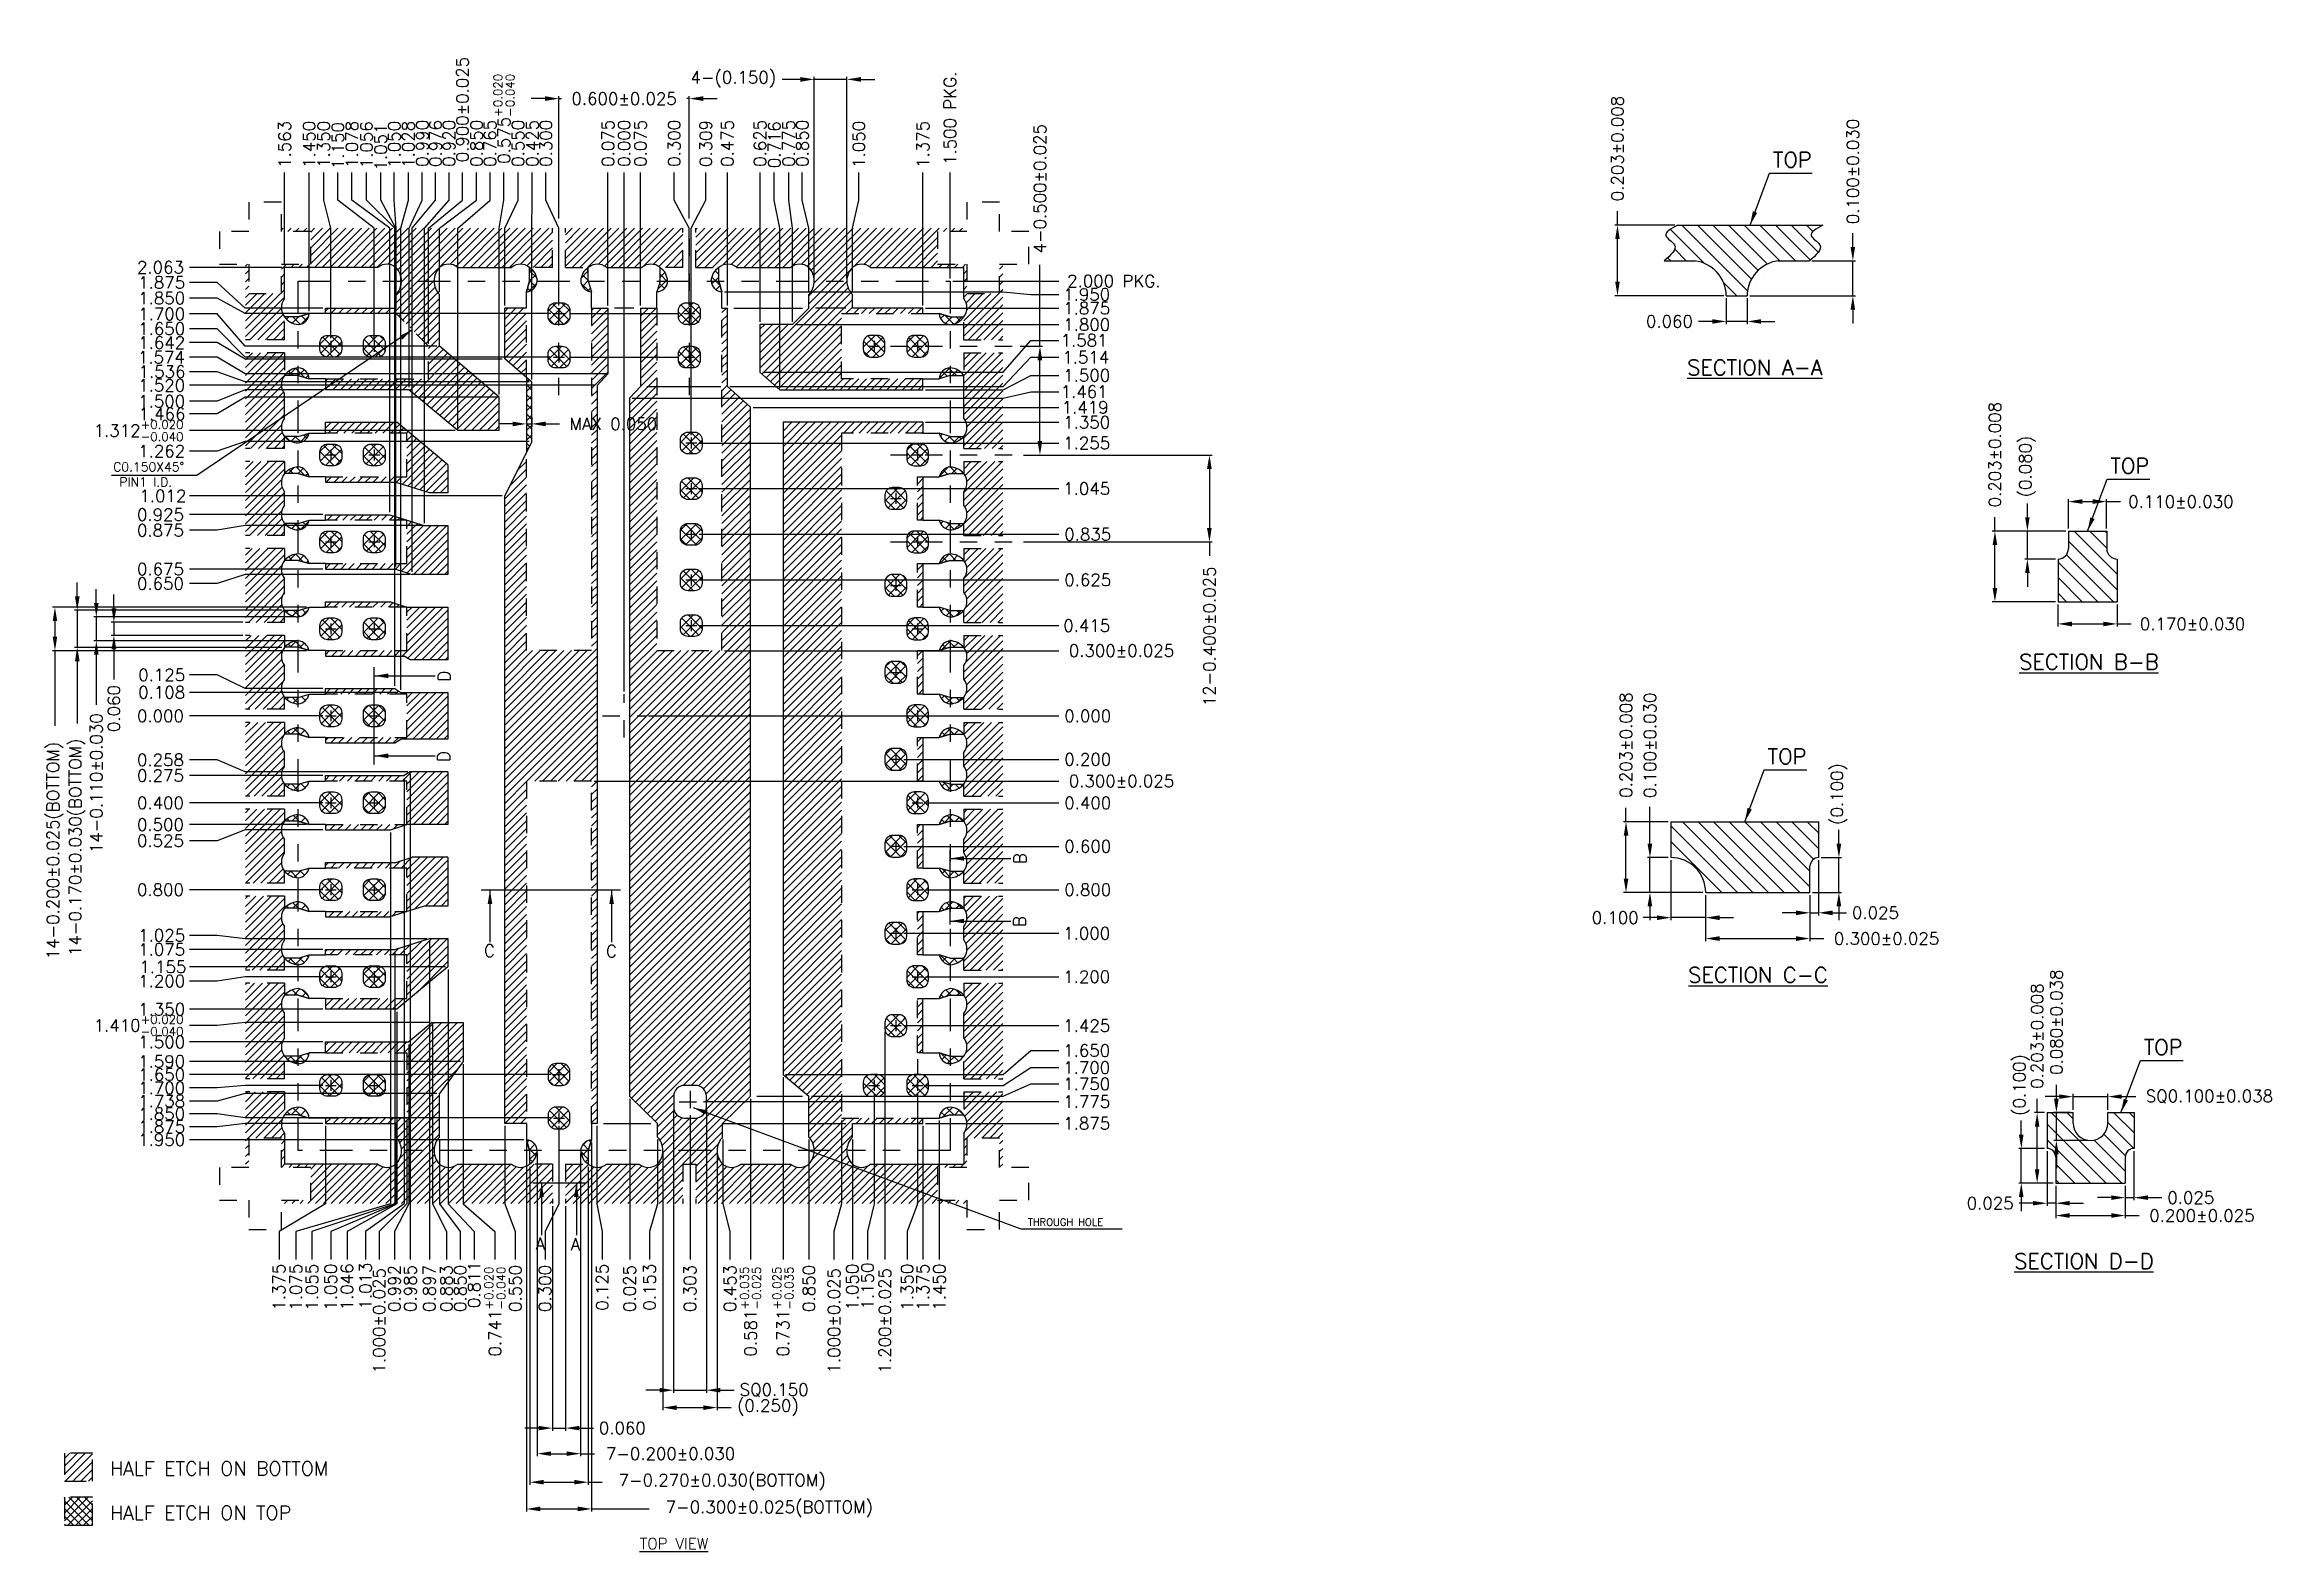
# Model space of a CAD drawing. Header units: millimetres. Extents: x 510.5 to 523.3, y 71.9 to 80.6.
import ezdxf
from ezdxf.enums import TextEntityAlignment as Align

# ---------------------------------------------------------------- set-up
doc = ezdxf.new("R2010")
doc.units = ezdxf.units.MM
doc.header["$LTSCALE"] = 0.5
doc.header["$PDMODE"] = 98
for name, pattern in [('CENTER', [50.8, 31.75, -6.35, 6.35, -6.35]), ('HIDDEN', [0.375, 0.25, -0.125]), ('PHANTOM', [2.5, 1.25, -0.25, 0.25, -0.25, 0.25, -0.25])]:
    doc.linetypes.add(name, pattern=pattern)
for name, color, linetype in [('1', 7, 'HIDDEN'), ('1D', 4, 'Continuous'), ('BTM', 7, 'HIDDEN'), ('CEN', 2, 'CENTER'), ('DEF', 5, 'Continuous'), ('DIM', 3, 'Continuous'), ('HEB', 4, 'Continuous'), ('HET', 6, 'Continuous'), ('PKG', 1, 'PHANTOM')]:
    doc.layers.add(name, color=color, linetype=linetype)
doc.styles.add('ADESK1', font='romans', dxfattribs={"bigfont": 'AllInOneBig.shx'})
doc.styles.add('Chinese', font='', dxfattribs={"height": 5})
doc.styles.add('SIMPLEX', font='simplex.shx', dxfattribs={"bigfont": 'AllInOneBig.shx'})
doc.styles.get('Chinese').set_extended_font_data('SimSun')
doc.dimstyles.new('Standard3', dxfattribs={"dimtxt": 0.08, "dimasz": 0.08, "dimexe": 0.027, "dimexo": 0.027, "dimgap": 0.027, "dimtad": 1, "dimdec": 3, "dimlfac": 2, "dimrnd": 0.0005, "dimzin": 1, "dimtxsty": 'SIMPLEX', "dimcen": 0.1905, "dimclrd": 256, "dimclre": 256, "dimclrt": 256, "dimazin": 3, "dimtp": 0.03, "dimtm": 0.03, "dimtfac": 0.8, "dimtdec": 3, "dimtmove": 0, "dimatfit": 3, "dimfxl": 0.05, "dimlwd": -1, "dimlwe": -1})
doc.dimstyles.new('Standard4', dxfattribs={"dimtxt": 0.07, "dimasz": 0.08, "dimexe": 0.015, "dimexo": 0.015, "dimgap": 0.027, "dimtad": 1, "dimdec": 3, "dimlfac": 0.8, "dimrnd": 0.0005, "dimzin": 1, "dimtxsty": 'SIMPLEX', "dimcen": 0.1905, "dimclrd": 256, "dimclre": 256, "dimclrt": 256, "dimazin": 3, "dimtp": 0.03, "dimtm": 0.03, "dimtfac": 0.8, "dimtdec": 3, "dimtmove": 0, "dimatfit": 3, "dimfxl": 0.05, "dimlwd": -1, "dimlwe": -1})
pattern_1 = [(135, (513.788365, 76.712426), (-0.0449013, -0.0449013), [])]

msp = doc.modelspace()

# ---------------------------------------------------------------- texts
at = {"style": 'ADESK1'}
for s, p in [('D', (512.7881, 76.9102)), ('D', (512.7852, 76.4479)), ('B', (516.1006, 75.8602)), ('B', (516.0977, 75.4979))]:
    msp.add_text(s, height=0.07, rotation=90, dxfattribs=at).set_placement(p)
for s, p in [('C', (512.9818, 75.3268)), ('C', (513.684, 75.3239)), ('A', (513.2789, 73.642)), ('A', (513.4811, 73.6391))]:
    msp.add_text(s, height=0.07, dxfattribs=at).set_placement(p)
at = {"ltscale": 0.1, "width": 0.821069, "attachment_point": 1, "style": 'Chinese'}
for s, insert, char_height in [('{\\Fsimplex|c134;C0.150X45%%D\\P PIN1 I.D. }', (510.849, 78.1698), 0.052083), ('{\\Fsimplex|c134;THROUGH HOLE }', (516.1108, 73.8224), 0.041667)]:
    msp.add_mtext(s, dxfattribs=dict(at, insert=insert, char_height=char_height))
at = {"layer": '1D', "linetype": 'ByBlock', "style": 'SIMPLEX'}
for s, height, p in [('HALF ETCH ON BOTTOM', 0.08, (510.8304, 72.3841)), ('HALF ETCH ON TOP', 0.08, (510.8304, 72.1303)), ('%%UTOP VIEW', 0.064, (513.8772, 71.9526))]:
    msp.add_text(s, height=height, dxfattribs=at).set_placement(p, align=Align.MIDDLE_LEFT)
at = {"layer": '1D', "linetype": 'ByBlock', "char_height": 0.08823, "attachment_point": 5, "style": 'SIMPLEX'}
for s, insert in [('TOP', (520.508, 79.91)), ('{\\LSECTION A-A}', (520.2928, 78.7156)), ('TOP', (522.4492, 78.1498)), ('{\\LSECTION B-B}', (522.2142, 77.0223)), ('TOP', (520.4775, 76.4792)), ('{\\LSECTION C-C}', (520.3106, 75.2225)), ('TOP', (522.6413, 74.8068)), ('{\\LSECTION D-D}', (522.1855, 73.5773))]:
    msp.add_mtext(s, dxfattribs=dict(at, insert=insert))

# ---------------------------------------------------------------- blocks, each defined once
blk = doc.blocks.new('*D121')
at = {"ltscale": 0.1, "transparency": 16777216}
for p, q in [((520.128, 79.113), (520.128, 78.965)), ((520.248, 79.113), (520.248, 78.965)), ((520.048, 78.98), (519.968, 78.98)), ((520.248, 78.98), (520.128, 78.98)), ((520.328, 78.98), (520.408, 78.98))]:
    blk.add_line(p, q, dxfattribs=at)
for points in [[(520.048, 78.993), (520.048, 78.967), (520.128, 78.98)], [(520.328, 78.993), (520.328, 78.967), (520.248, 78.98)]]:
    blk.add_solid(points, dxfattribs=at)
at = {"layer": 'Defpoints', "color": 0, "ltscale": 0.1, "transparency": 16777216}
for p in [(520.128, 79.128), (520.248, 79.128), (520.128, 78.98)]:
    blk.add_point(p, dxfattribs=at)
at = {"ltscale": 0.1, "transparency": 16777216, "insert": (519.801, 78.98), "char_height": 0.07, "attachment_point": 5, "style": 'SIMPLEX'}
blk.add_mtext('\\A1;0.060', dxfattribs=at)
blk = doc.blocks.new('*D122')
at = {"ltscale": 0.1, "transparency": 16777216}
for p, q in [((520.856, 79.408), (520.856, 79.488)), ((520.621, 79.328), (520.871, 79.328)), ((520.856, 79.128), (520.856, 79.328)), ((520.263, 79.128), (520.871, 79.128)), ((520.856, 79.048), (520.856, 78.968))]:
    blk.add_line(p, q, dxfattribs=at)
for points in [[(520.843, 79.408), (520.869, 79.408), (520.856, 79.328)], [(520.843, 79.048), (520.869, 79.048), (520.856, 79.128)]]:
    blk.add_solid(points, dxfattribs=at)
at = {"layer": 'Defpoints', "color": 0, "ltscale": 0.1, "transparency": 16777216}
for p in [(520.606, 79.328), (520.856, 79.328), (520.248, 79.128)]:
    blk.add_point(p, dxfattribs=at)
at = {"ltscale": 0.1, "transparency": 16777216, "insert": (520.856, 79.842), "char_height": 0.07, "attachment_point": 5, "rotation": 90, "style": 'SIMPLEX'}
blk.add_mtext('\\A1;0.100%%P0.030', dxfattribs=at)
blk = doc.blocks.new('*D123')
at = {"ltscale": 0.1, "transparency": 16777216}
for p, q in [((519.502, 79.534), (519.502, 79.614)), ((519.832, 79.534), (519.487, 79.534)), ((519.502, 79.208), (519.502, 79.454)), ((520.113, 79.128), (519.487, 79.128))]:
    blk.add_line(p, q, dxfattribs=at)
for points in [[(519.489, 79.454), (519.515, 79.454), (519.502, 79.534)], [(519.489, 79.208), (519.515, 79.208), (519.502, 79.128)]]:
    blk.add_solid(points, dxfattribs=at)
at = {"layer": 'Defpoints', "color": 0, "ltscale": 0.1, "transparency": 16777216}
for p in [(519.502, 79.534), (519.847, 79.534), (520.128, 79.128)]:
    blk.add_point(p, dxfattribs=at)
at = {"ltscale": 0.1, "transparency": 16777216, "insert": (519.502, 79.974), "char_height": 0.07, "attachment_point": 5, "rotation": 90, "style": 'SIMPLEX'}
blk.add_mtext('\\A1;0.203%%P0.008', dxfattribs=at)
blk = doc.blocks.new('*D124')
at = {"linetype": 'ByBlock', "ltscale": 0.1, "transparency": 16777216}
for p, q in [((522.036, 77.353), (522.036, 77.226)), ((522.376, 77.353), (522.376, 77.226)), ((522.116, 77.241), (522.296, 77.241)), ((522.376, 77.241), (522.456, 77.241))]:
    blk.add_line(p, q, dxfattribs=at)
at = {"ltscale": 0.1, "transparency": 16777216}
for points in [[(522.116, 77.254), (522.116, 77.227), (522.036, 77.241)], [(522.296, 77.254), (522.296, 77.227), (522.376, 77.241)]]:
    blk.add_solid(points, dxfattribs=at)
at = {"layer": 'Defpoints', "color": 0, "ltscale": 0.1, "transparency": 16777216}
for p in [(522.036, 77.368), (522.376, 77.368), (522.376, 77.241)]:
    blk.add_point(p, dxfattribs=at)
at = {"ltscale": 0.1, "transparency": 16777216, "insert": (522.81, 77.241), "char_height": 0.07, "attachment_point": 5, "style": 'SIMPLEX'}
blk.add_mtext('\\A1;0.170%%p0.030', dxfattribs=at)
blk = doc.blocks.new('*D125')
at = {"linetype": 'ByBlock', "ltscale": 0.1, "transparency": 16777216}
for p, q in [((522.096, 77.789), (522.096, 77.959)), ((522.176, 77.944), (522.236, 77.944)), ((522.316, 77.789), (522.316, 77.959)), ((522.316, 77.944), (522.396, 77.944))]:
    blk.add_line(p, q, dxfattribs=at)
at = {"ltscale": 0.1, "transparency": 16777216}
for points in [[(522.176, 77.958), (522.176, 77.931), (522.096, 77.944)], [(522.236, 77.958), (522.236, 77.931), (522.316, 77.944)]]:
    blk.add_solid(points, dxfattribs=at)
at = {"layer": 'Defpoints', "color": 0, "ltscale": 0.1, "transparency": 16777216}
for p in [(522.316, 77.944), (522.096, 77.774), (522.316, 77.774)]:
    blk.add_point(p, dxfattribs=at)
at = {"ltscale": 0.1, "transparency": 16777216, "insert": (522.743, 77.944), "char_height": 0.07, "attachment_point": 5, "style": 'SIMPLEX'}
blk.add_mtext('\\A1;0.110%%p0.030', dxfattribs=at)
blk = doc.blocks.new('*D126')
at = {"linetype": 'ByBlock', "ltscale": 0.1, "transparency": 16777216}
for p, q in [((521.86, 77.854), (521.86, 77.934)), ((522.081, 77.774), (521.845, 77.774)), ((521.86, 77.614), (521.86, 77.774)), ((522.021, 77.614), (521.845, 77.614)), ((521.86, 77.534), (521.86, 77.454))]:
    blk.add_line(p, q, dxfattribs=at)
at = {"ltscale": 0.1, "transparency": 16777216}
for points in [[(521.847, 77.854), (521.873, 77.854), (521.86, 77.774)], [(521.847, 77.534), (521.873, 77.534), (521.86, 77.614)]]:
    blk.add_solid(points, dxfattribs=at)
at = {"layer": 'Defpoints', "color": 0, "ltscale": 0.1, "transparency": 16777216}
for p in [(521.86, 77.774), (522.096, 77.774), (522.036, 77.614)]:
    blk.add_point(p, dxfattribs=at)
at = {"ltscale": 0.1, "transparency": 16777216, "insert": (521.86, 78.146), "char_height": 0.07, "attachment_point": 5, "rotation": 90, "style": 'SIMPLEX'}
blk.add_mtext('\\A1;(0.080)', dxfattribs=at)
blk = doc.blocks.new('*D127')
at = {"linetype": 'ByBlock', "ltscale": 0.1, "transparency": 16777216}
for p, q in [((522.081, 77.774), (521.658, 77.774)), ((521.673, 77.774), (521.673, 77.854)), ((521.673, 77.448), (521.673, 77.694)), ((522.021, 77.368), (521.658, 77.368))]:
    blk.add_line(p, q, dxfattribs=at)
at = {"ltscale": 0.1, "transparency": 16777216}
for points in [[(521.66, 77.694), (521.687, 77.694), (521.673, 77.774)], [(521.66, 77.448), (521.687, 77.448), (521.673, 77.368)]]:
    blk.add_solid(points, dxfattribs=at)
at = {"layer": 'Defpoints', "color": 0, "ltscale": 0.1, "transparency": 16777216}
for p in [(521.673, 77.774), (522.096, 77.774), (522.036, 77.368)]:
    blk.add_point(p, dxfattribs=at)
at = {"ltscale": 0.1, "transparency": 16777216, "insert": (521.673, 78.214), "char_height": 0.07, "attachment_point": 5, "rotation": 90, "style": 'SIMPLEX'}
blk.add_mtext('\\A1;0.203%%p0.008', dxfattribs=at)
blk = doc.blocks.new('*D128')
at = {"linetype": 'ByBlock', "ltscale": 0.1, "transparency": 16777216}
for p, q in [((522.023, 74.01), (522.023, 73.824)), ((522.423, 74.01), (522.423, 73.824)), ((522.103, 73.839), (522.343, 73.839)), ((522.423, 73.839), (522.503, 73.839))]:
    blk.add_line(p, q, dxfattribs=at)
at = {"ltscale": 0.1, "transparency": 16777216}
for points in [[(522.103, 73.853), (522.103, 73.826), (522.023, 73.839)], [(522.343, 73.853), (522.343, 73.826), (522.423, 73.839)]]:
    blk.add_solid(points, dxfattribs=at)
at = {"layer": 'Defpoints', "color": 0, "ltscale": 0.1, "transparency": 16777216}
for p in [(522.023, 74.025), (522.423, 74.025), (522.423, 73.839)]:
    blk.add_point(p, dxfattribs=at)
at = {"ltscale": 0.1, "transparency": 16777216, "insert": (522.864, 73.839), "char_height": 0.07, "attachment_point": 5, "style": 'SIMPLEX'}
blk.add_mtext('\\A1;0.200%%P0.025', dxfattribs=at)
blk = doc.blocks.new('*D129')
at = {"linetype": 'ByBlock', "ltscale": 0.1, "transparency": 16777216}
for p, q in [((521.825, 74.305), (521.825, 74.385)), ((521.958, 74.225), (521.81, 74.225)), ((521.825, 74.025), (521.825, 74.225)), ((522.008, 74.025), (521.81, 74.025)), ((521.825, 73.945), (521.825, 73.865))]:
    blk.add_line(p, q, dxfattribs=at)
at = {"ltscale": 0.1, "transparency": 16777216}
for points in [[(521.811, 74.305), (521.838, 74.305), (521.825, 74.225)], [(521.811, 73.945), (521.838, 73.945), (521.825, 74.025)]]:
    blk.add_solid(points, dxfattribs=at)
at = {"layer": 'Defpoints', "color": 0, "ltscale": 0.1, "transparency": 16777216}
for p in [(521.825, 74.225), (521.973, 74.225), (522.023, 74.025)]:
    blk.add_point(p, dxfattribs=at)
at = {"ltscale": 0.1, "transparency": 16777216, "insert": (521.825, 74.59), "char_height": 0.07, "attachment_point": 5, "rotation": 90, "style": 'SIMPLEX'}
blk.add_mtext('\\A1;(0.100)', dxfattribs=at)
blk = doc.blocks.new('*D130')
at = {"linetype": 'ByBlock', "ltscale": 0.1, "transparency": 16777216}
for p, q in [((521.958, 74.431), (521.901, 74.431)), ((521.916, 74.431), (521.916, 74.511)), ((521.916, 74.105), (521.916, 74.351)), ((522.008, 74.025), (521.901, 74.025))]:
    blk.add_line(p, q, dxfattribs=at)
at = {"ltscale": 0.1, "transparency": 16777216}
for points in [[(521.903, 74.351), (521.929, 74.351), (521.916, 74.431)], [(521.903, 74.105), (521.929, 74.105), (521.916, 74.025)]]:
    blk.add_solid(points, dxfattribs=at)
at = {"layer": 'Defpoints', "color": 0, "ltscale": 0.1, "transparency": 16777216}
for p in [(521.916, 74.431), (521.973, 74.431), (522.023, 74.025)]:
    blk.add_point(p, dxfattribs=at)
at = {"ltscale": 0.1, "transparency": 16777216, "insert": (521.916, 74.871), "char_height": 0.07, "attachment_point": 5, "rotation": 90, "style": 'SIMPLEX'}
blk.add_mtext('\\A1;0.203%%P0.008', dxfattribs=at)
blk = doc.blocks.new('*D131')
at = {"linetype": 'ByBlock', "ltscale": 0.1, "transparency": 16777216}
for p, q in [((521.973, 74.21), (521.973, 73.895)), ((522.023, 74.01), (522.023, 73.895)), ((521.893, 73.91), (521.813, 73.91)), ((522.023, 73.91), (521.973, 73.91)), ((522.103, 73.91), (522.183, 73.91))]:
    blk.add_line(p, q, dxfattribs=at)
at = {"ltscale": 0.1, "transparency": 16777216}
for points in [[(521.893, 73.923), (521.893, 73.897), (521.973, 73.91)], [(522.103, 73.923), (522.103, 73.897), (522.023, 73.91)]]:
    blk.add_solid(points, dxfattribs=at)
at = {"layer": 'Defpoints', "color": 0, "ltscale": 0.1, "transparency": 16777216}
for p in [(521.973, 74.225), (522.023, 74.025), (521.973, 73.91)]:
    blk.add_point(p, dxfattribs=at)
at = {"ltscale": 0.1, "transparency": 16777216, "insert": (521.646, 73.91), "char_height": 0.07, "attachment_point": 5, "style": 'SIMPLEX'}
blk.add_mtext('\\A1;0.025', dxfattribs=at)
blk = doc.blocks.new('*D132')
at = {"linetype": 'ByBlock', "ltscale": 0.1, "transparency": 16777216}
for p, q in [((522.473, 74.21), (522.473, 73.927)), ((522.343, 73.942), (522.263, 73.942)), ((522.423, 74.01), (522.423, 73.927)), ((522.423, 73.942), (522.473, 73.942)), ((522.553, 73.942), (522.633, 73.942))]:
    blk.add_line(p, q, dxfattribs=at)
at = {"ltscale": 0.1, "transparency": 16777216}
for points in [[(522.343, 73.955), (522.343, 73.929), (522.423, 73.942)], [(522.553, 73.955), (522.553, 73.929), (522.473, 73.942)]]:
    blk.add_solid(points, dxfattribs=at)
at = {"layer": 'Defpoints', "color": 0, "ltscale": 0.1, "transparency": 16777216}
for p in [(522.473, 74.225), (522.423, 74.025), (522.473, 73.942)]:
    blk.add_point(p, dxfattribs=at)
at = {"ltscale": 0.1, "transparency": 16777216, "insert": (522.8, 73.942), "char_height": 0.07, "attachment_point": 5, "style": 'SIMPLEX'}
blk.add_mtext('\\A1;0.025', dxfattribs=at)
blk = doc.blocks.new('*D153')
at = {"layer": 'Defpoints', "color": 0, "ltscale": 0.1, "transparency": 16777216}
for p in [(513.788, 76.712), (513.913, 76.712), (516.288, 76.712)]:
    blk.add_point(p, dxfattribs=at)
at = {"layer": 'DIM', "linetype": 'ByBlock', "ltscale": 0.1, "transparency": 16777216}
blk.add_line((513.928, 76.712), (516.288, 76.712), dxfattribs=at)
at = {"layer": 'DIM', "ltscale": 0.1, "transparency": 16777216, "insert": (516.455, 76.712), "char_height": 0.07, "attachment_point": 5, "rotation": 360, "style": 'SIMPLEX'}
blk.add_mtext('\\A1;0.000', dxfattribs=at)
blk = doc.blocks.new('*D154')
at = {"layer": 'Defpoints', "color": 0, "ltscale": 0.1, "transparency": 16777216}
for p in [(515.663, 79.212), (516.288, 79.212), (513.788, 76.712)]:
    blk.add_point(p, dxfattribs=at)
at = {"layer": 'DIM', "linetype": 'ByBlock', "ltscale": 0.1, "transparency": 16777216}
blk.add_line((515.678, 79.212), (516.288, 79.212), dxfattribs=at)
at = {"layer": 'DIM', "color": 1, "ltscale": 0.1, "transparency": 16777216, "insert": (516.605, 79.212), "char_height": 0.07, "attachment_point": 5, "rotation": 360, "style": 'SIMPLEX'}
blk.add_mtext('\\A1;2.000 PKG.', dxfattribs=at)
blk = doc.blocks.new('*D155')
at = {"layer": 'Defpoints', "color": 0, "ltscale": 0.1, "transparency": 16777216}
for p in [(515.663, 79.837), (515.663, 79.212), (513.788, 76.712)]:
    blk.add_point(p, dxfattribs=at)
at = {"layer": 'DIM', "linetype": 'ByBlock', "ltscale": 0.1, "transparency": 16777216}
blk.add_line((515.663, 79.227), (515.663, 79.837), dxfattribs=at)
at = {"layer": 'DIM', "color": 1, "ltscale": 0.1, "transparency": 16777216, "insert": (515.663, 80.148), "char_height": 0.07, "attachment_point": 5, "rotation": 90, "style": 'SIMPLEX'}
blk.add_mtext('\\A1;1.500 PKG.', dxfattribs=at)
blk = doc.blocks.new('*D156')
at = {"layer": 'Defpoints', "color": 0, "ltscale": 0.1, "transparency": 16777216}
for p in [(513.788, 79.837), (513.788, 76.837), (513.788, 76.712)]:
    blk.add_point(p, dxfattribs=at)
at = {"layer": 'DIM', "linetype": 'ByBlock', "ltscale": 0.1, "transparency": 16777216}
blk.add_line((513.788, 76.852), (513.788, 79.837), dxfattribs=at)
at = {"layer": 'DIM', "ltscale": 0.1, "transparency": 16777216, "insert": (513.788, 80.004), "char_height": 0.07, "attachment_point": 5, "rotation": 90, "style": 'SIMPLEX'}
blk.add_mtext('\\A1;0.000', dxfattribs=at)
blk = doc.blocks.new('*D157')
at = {"layer": 'Defpoints', "color": 0, "ltscale": 0.1, "transparency": 16777216}
for p in [(513.788, 76.712), (513.82, 74.525), (513.82, 73.587)]:
    blk.add_point(p, dxfattribs=at)
at = {"layer": 'DIM', "linetype": 'ByBlock', "ltscale": 0.1, "transparency": 16777216}
blk.add_line((513.82, 74.51), (513.82, 73.587), dxfattribs=at)
at = {"layer": 'DIM', "ltscale": 0.1, "transparency": 16777216, "insert": (513.82, 73.42), "char_height": 0.07, "attachment_point": 5, "rotation": 90, "style": 'SIMPLEX'}
blk.add_mtext('\\A1;0.025', dxfattribs=at)
blk = doc.blocks.new('*D158')
at = {"layer": 'Defpoints', "color": 0, "ltscale": 0.1, "transparency": 16777216}
for p in [(513.788, 76.712), (513.98, 74.291), (513.934, 73.587)]:
    blk.add_point(p, dxfattribs=at)
at = {"layer": 'DIM', "linetype": 'ByBlock', "ltscale": 0.1, "transparency": 16777216}
for p, q in [((513.98, 74.276), (513.98, 73.907)), ((513.98, 73.907), (513.934, 73.747)), ((513.934, 73.747), (513.934, 73.587))]:
    blk.add_line(p, q, dxfattribs=at)
at = {"layer": 'DIM', "ltscale": 0.1, "transparency": 16777216, "insert": (513.934, 73.427), "char_height": 0.07, "attachment_point": 5, "rotation": 90, "style": 'SIMPLEX'}
blk.add_mtext('\\A1;0.153', dxfattribs=at)
blk = doc.blocks.new('*D159')
at = {"layer": 'Defpoints', "color": 0, "ltscale": 0.1, "transparency": 16777216}
for p in [(513.788, 76.712), (514.355, 74.291), (514.397, 73.587)]:
    blk.add_point(p, dxfattribs=at)
at = {"layer": 'DIM', "linetype": 'ByBlock', "ltscale": 0.1, "transparency": 16777216}
for p, q in [((514.355, 74.276), (514.355, 73.907)), ((514.355, 73.907), (514.397, 73.747)), ((514.397, 73.747), (514.397, 73.587))]:
    blk.add_line(p, q, dxfattribs=at)
at = {"layer": 'DIM', "ltscale": 0.1, "transparency": 16777216, "insert": (514.397, 73.42), "char_height": 0.07, "attachment_point": 5, "rotation": 90, "style": 'SIMPLEX'}
blk.add_mtext('\\A1;0.453', dxfattribs=at)
blk = doc.blocks.new('*D160')
at = {"layer": 'Defpoints', "color": 0, "ltscale": 0.1, "transparency": 16777216}
for p in [(513.788, 76.712), (514.515, 74.525), (514.515, 73.587)]:
    blk.add_point(p, dxfattribs=at)
at = {"layer": 'DIM', "linetype": 'ByBlock', "ltscale": 0.1, "transparency": 16777216}
blk.add_line((514.515, 74.51), (514.515, 73.587), dxfattribs=at)
at = {"layer": 'DIM', "color": 1, "ltscale": 0.1, "transparency": 16777216, "insert": (514.515, 73.287), "char_height": 0.07, "attachment_point": 5, "rotation": 90, "style": 'SIMPLEX'}
blk.add_mtext('\\A1;0.581{}{\\H0.71x;\\C3;\\S+0.035^ -0.025;}', dxfattribs=at)
blk = doc.blocks.new('*D161')
at = {"layer": 'Defpoints', "color": 0, "ltscale": 0.1, "transparency": 16777216}
for p in [(513.788, 76.712), (514.702, 74.65), (514.702, 73.587)]:
    blk.add_point(p, dxfattribs=at)
at = {"layer": 'DIM', "linetype": 'ByBlock', "ltscale": 0.1, "transparency": 16777216}
blk.add_line((514.702, 74.635), (514.702, 73.587), dxfattribs=at)
at = {"layer": 'DIM', "color": 1, "ltscale": 0.1, "transparency": 16777216, "insert": (514.702, 73.287), "char_height": 0.07, "attachment_point": 5, "rotation": 90, "style": 'SIMPLEX'}
blk.add_mtext('\\A1;0.731{}{\\H0.71x;\\C3;\\S+0.025^ -0.035;}', dxfattribs=at)
blk = doc.blocks.new('*D162')
at = {"layer": 'Defpoints', "color": 0, "ltscale": 0.1, "transparency": 16777216}
for p in [(513.788, 76.712), (514.851, 74.291), (514.851, 73.587)]:
    blk.add_point(p, dxfattribs=at)
at = {"layer": 'DIM', "linetype": 'ByBlock', "ltscale": 0.1, "transparency": 16777216}
blk.add_line((514.851, 74.276), (514.851, 73.587), dxfattribs=at)
at = {"layer": 'DIM', "ltscale": 0.1, "transparency": 16777216, "insert": (514.851, 73.42), "char_height": 0.07, "attachment_point": 5, "rotation": 90, "style": 'SIMPLEX'}
blk.add_mtext('\\A1;0.850', dxfattribs=at)
blk = doc.blocks.new('*D163')
at = {"layer": 'Defpoints', "color": 0, "ltscale": 0.1, "transparency": 16777216}
for p in [(513.788, 76.712), (515.101, 74.291), (515.101, 73.587)]:
    blk.add_point(p, dxfattribs=at)
at = {"layer": 'DIM', "linetype": 'ByBlock', "ltscale": 0.1, "transparency": 16777216}
blk.add_line((515.101, 74.276), (515.101, 73.587), dxfattribs=at)
at = {"layer": 'DIM', "ltscale": 0.1, "transparency": 16777216, "insert": (515.101, 73.427), "char_height": 0.07, "attachment_point": 5, "rotation": 90, "style": 'SIMPLEX'}
blk.add_mtext('\\A1;1.050', dxfattribs=at)
blk = doc.blocks.new('*D164')
at = {"layer": 'Defpoints', "color": 0, "ltscale": 0.1, "transparency": 16777216}
for p in [(513.788, 76.712), (513.632, 74.369), (513.662, 73.587)]:
    blk.add_point(p, dxfattribs=at)
at = {"layer": 'DIM', "linetype": 'ByBlock', "ltscale": 0.1, "transparency": 16777216}
for p, q in [((513.632, 74.354), (513.632, 73.907)), ((513.632, 73.907), (513.662, 73.747)), ((513.662, 73.747), (513.662, 73.587))]:
    blk.add_line(p, q, dxfattribs=at)
at = {"layer": 'DIM', "ltscale": 0.1, "transparency": 16777216, "insert": (513.662, 73.427), "char_height": 0.07, "attachment_point": 5, "rotation": 90, "style": 'SIMPLEX'}
blk.add_mtext('\\A1;0.125', dxfattribs=at)
blk = doc.blocks.new('*D165')
at = {"layer": 'Defpoints', "color": 0, "ltscale": 0.1, "transparency": 16777216}
for p in [(513.788, 76.712), (513.101, 74.369), (513.162, 73.587)]:
    blk.add_point(p, dxfattribs=at)
at = {"layer": 'DIM', "linetype": 'ByBlock', "ltscale": 0.1, "transparency": 16777216}
for p, q in [((513.101, 74.354), (513.101, 73.907)), ((513.101, 73.907), (513.162, 73.747)), ((513.162, 73.747), (513.162, 73.587))]:
    blk.add_line(p, q, dxfattribs=at)
at = {"layer": 'DIM', "ltscale": 0.1, "transparency": 16777216, "insert": (513.162, 73.42), "char_height": 0.07, "attachment_point": 5, "rotation": 90, "style": 'SIMPLEX'}
blk.add_mtext('\\A1;0.550', dxfattribs=at)
blk = doc.blocks.new('*D166')
at = {"layer": 'Defpoints', "color": 0, "ltscale": 0.1, "transparency": 16777216}
for p in [(513.788, 76.712), (512.862, 74.725), (513.045, 73.587)]:
    blk.add_point(p, dxfattribs=at)
at = {"layer": 'DIM', "linetype": 'ByBlock', "ltscale": 0.1, "transparency": 16777216}
for p, q in [((512.862, 74.71), (512.862, 73.907)), ((512.862, 73.907), (513.045, 73.747)), ((513.045, 73.747), (513.045, 73.587))]:
    blk.add_line(p, q, dxfattribs=at)
at = {"layer": 'DIM', "color": 1, "ltscale": 0.1, "transparency": 16777216, "insert": (513.045, 73.287), "char_height": 0.07, "attachment_point": 5, "rotation": 90, "style": 'SIMPLEX'}
blk.add_mtext('\\A1;0.741{}{\\H0.71x;\\C3;\\S+0.020^ -0.040;}', dxfattribs=at)
blk = doc.blocks.new('*D167')
at = {"layer": 'Defpoints', "color": 0, "ltscale": 0.1, "transparency": 16777216}
for p in [(515.507, 79.837), (515.507, 79.056), (513.788, 76.712)]:
    blk.add_point(p, dxfattribs=at)
at = {"layer": 'DIM', "linetype": 'ByBlock', "ltscale": 0.1, "transparency": 16777216}
blk.add_line((515.507, 79.071), (515.507, 79.837), dxfattribs=at)
at = {"layer": 'DIM', "ltscale": 0.1, "transparency": 16777216, "insert": (515.507, 79.998), "char_height": 0.07, "attachment_point": 5, "rotation": 90, "style": 'SIMPLEX'}
blk.add_mtext('\\A1;1.375', dxfattribs=at)
blk = doc.blocks.new('*D168')
at = {"layer": 'Defpoints', "color": 0, "ltscale": 0.1, "transparency": 16777216}
for p in [(513.788, 76.712), (515.601, 74.4), (515.601, 73.587)]:
    blk.add_point(p, dxfattribs=at)
at = {"layer": 'DIM', "ltscale": 0.1, "transparency": 16777216}
blk.add_line((515.601, 74.385), (515.601, 73.587), dxfattribs=at)
at = {"layer": 'DIM', "ltscale": 0.1, "transparency": 16777216, "insert": (515.601, 73.427), "char_height": 0.07, "attachment_point": 5, "rotation": 90, "style": 'SIMPLEX'}
blk.add_mtext('\\A1;1.450', dxfattribs=at)
blk = doc.blocks.new('*D169')
at = {"layer": 'Defpoints', "color": 0, "ltscale": 0.1, "transparency": 16777216}
for p in [(513.788, 76.712), (515.038, 74.4), (514.995, 73.587)]:
    blk.add_point(p, dxfattribs=at)
at = {"layer": 'DIM', "linetype": 'ByBlock', "ltscale": 0.1, "transparency": 16777216}
for p, q in [((515.038, 74.385), (515.038, 73.907)), ((515.038, 73.907), (514.995, 73.747)), ((514.995, 73.747), (514.995, 73.587))]:
    blk.add_line(p, q, dxfattribs=at)
at = {"layer": 'DIM', "ltscale": 0.1, "transparency": 16777216, "insert": (514.995, 73.234), "char_height": 0.07, "attachment_point": 5, "rotation": 90, "style": 'SIMPLEX'}
blk.add_mtext('\\A1;1.000%%p0.025', dxfattribs=at)
blk = doc.blocks.new('*D137')
at = {"layer": 'Defpoints', "color": 0, "ltscale": 0.1, "transparency": 16777216}
for p in [(513.788, 76.712), (515.476, 74.556), (515.416, 73.587)]:
    blk.add_point(p, dxfattribs=at)
at = {"layer": 'DIM', "ltscale": 0.1, "transparency": 16777216}
for p, q in [((515.476, 74.541), (515.476, 73.907)), ((515.476, 73.907), (515.416, 73.747)), ((515.416, 73.747), (515.416, 73.587))]:
    blk.add_line(p, q, dxfattribs=at)
at = {"layer": 'DIM', "ltscale": 0.1, "transparency": 16777216, "insert": (515.416, 73.427), "char_height": 0.07, "attachment_point": 5, "rotation": 90, "style": 'SIMPLEX'}
blk.add_mtext('\\A1;1.350', dxfattribs=at)
blk = doc.blocks.new('*D170')
at = {"layer": 'Defpoints', "color": 0, "ltscale": 0.1, "transparency": 16777216}
for p in [(513.788, 76.712), (515.507, 74.369), (515.507, 73.587)]:
    blk.add_point(p, dxfattribs=at)
at = {"layer": 'DIM', "ltscale": 0.1, "transparency": 16777216}
blk.add_line((515.507, 74.354), (515.507, 73.587), dxfattribs=at)
at = {"layer": 'DIM', "ltscale": 0.1, "transparency": 16777216, "insert": (515.507, 73.427), "char_height": 0.07, "attachment_point": 5, "rotation": 90, "style": 'SIMPLEX'}
blk.add_mtext('\\A1;1.375', dxfattribs=at)
blk = doc.blocks.new('*D171')
at = {"layer": 'Defpoints', "color": 0, "ltscale": 0.1, "transparency": 16777216}
for p in [(514.57, 79.837), (514.57, 78.962), (513.788, 76.712)]:
    blk.add_point(p, dxfattribs=at)
at = {"layer": 'DIM', "linetype": 'ByBlock', "ltscale": 0.1, "transparency": 16777216}
for p, q in [((514.57, 79.677), (514.57, 79.837)), ((514.57, 79.517), (514.57, 79.677)), ((514.57, 78.977), (514.57, 79.517))]:
    blk.add_line(p, q, dxfattribs=at)
at = {"layer": 'DIM', "ltscale": 0.1, "transparency": 16777216, "insert": (514.57, 80.004), "char_height": 0.07, "attachment_point": 5, "rotation": 90, "style": 'SIMPLEX'}
blk.add_mtext('\\A1;0.625', dxfattribs=at)
blk = doc.blocks.new('*D172')
at = {"layer": 'Defpoints', "color": 0, "ltscale": 0.1, "transparency": 16777216}
for p in [(514.382, 79.837), (514.382, 79.056), (513.788, 76.712)]:
    blk.add_point(p, dxfattribs=at)
at = {"layer": 'DIM', "linetype": 'ByBlock', "ltscale": 0.1, "transparency": 16777216}
blk.add_line((514.382, 79.071), (514.382, 79.837), dxfattribs=at)
at = {"layer": 'DIM', "ltscale": 0.1, "transparency": 16777216, "insert": (514.382, 80.004), "char_height": 0.07, "attachment_point": 5, "rotation": 90, "style": 'SIMPLEX'}
blk.add_mtext('\\A1;0.475', dxfattribs=at)
blk = doc.blocks.new('*D173')
at = {"layer": 'Defpoints', "color": 0, "ltscale": 0.1, "transparency": 16777216}
for p in [(513.882, 79.837), (513.882, 79.056), (513.788, 76.712)]:
    blk.add_point(p, dxfattribs=at)
at = {"layer": 'DIM', "linetype": 'ByBlock', "ltscale": 0.1, "transparency": 16777216}
blk.add_line((513.882, 79.071), (513.882, 79.837), dxfattribs=at)
at = {"layer": 'DIM', "ltscale": 0.1, "transparency": 16777216, "insert": (513.882, 80.004), "char_height": 0.07, "attachment_point": 5, "rotation": 90, "style": 'SIMPLEX'}
blk.add_mtext('\\A1;0.075', dxfattribs=at)
blk = doc.blocks.new('*D174')
at = {"layer": 'Defpoints', "color": 0, "ltscale": 0.1, "transparency": 16777216}
for p in [(513.695, 79.837), (513.695, 79.056), (513.788, 76.712)]:
    blk.add_point(p, dxfattribs=at)
at = {"layer": 'DIM', "linetype": 'ByBlock', "ltscale": 0.1, "transparency": 16777216}
blk.add_line((513.695, 79.071), (513.695, 79.837), dxfattribs=at)
at = {"layer": 'DIM', "ltscale": 0.1, "transparency": 16777216, "insert": (513.695, 80.004), "char_height": 0.07, "attachment_point": 5, "rotation": 90, "style": 'SIMPLEX'}
blk.add_mtext('\\A1;0.075', dxfattribs=at)
blk = doc.blocks.new('*D175')
at = {"layer": 'Defpoints', "color": 0, "ltscale": 0.1, "transparency": 16777216}
for p in [(513.178, 79.837), (513.101, 79.056), (513.788, 76.712)]:
    blk.add_point(p, dxfattribs=at)
at = {"layer": 'DIM', "linetype": 'ByBlock', "ltscale": 0.1, "transparency": 16777216}
for p, q in [((513.178, 79.677), (513.178, 79.837)), ((513.101, 79.517), (513.178, 79.677)), ((513.101, 79.071), (513.101, 79.517))]:
    blk.add_line(p, q, dxfattribs=at)
at = {"layer": 'DIM', "ltscale": 0.1, "transparency": 16777216, "insert": (513.178, 80.004), "char_height": 0.07, "attachment_point": 5, "rotation": 90, "style": 'SIMPLEX'}
blk.add_mtext('\\A1;0.550', dxfattribs=at)
blk = doc.blocks.new('*D138')
at = {"layer": 'Defpoints', "color": 0, "ltscale": 0.1, "transparency": 16777216}
for p in [(513.26, 79.837), (513.257, 78.632), (513.788, 76.712)]:
    blk.add_point(p, dxfattribs=at)
at = {"layer": 'DIM', "linetype": 'ByBlock', "ltscale": 0.1, "transparency": 16777216}
for p, q in [((513.26, 79.677), (513.26, 79.837)), ((513.257, 79.517), (513.26, 79.677)), ((513.257, 78.647), (513.257, 79.517))]:
    blk.add_line(p, q, dxfattribs=at)
at = {"layer": 'DIM', "ltscale": 0.1, "transparency": 16777216, "insert": (513.26, 80.004), "char_height": 0.07, "attachment_point": 5, "rotation": 90, "style": 'SIMPLEX'}
blk.add_mtext('\\A1;0.425', dxfattribs=at)
blk = doc.blocks.new('*D176')
at = {"layer": 'Defpoints', "color": 0, "ltscale": 0.1, "transparency": 16777216}
for p in [(513.097, 79.837), (513.07, 78.545), (513.788, 76.712)]:
    blk.add_point(p, dxfattribs=at)
at = {"layer": 'DIM', "linetype": 'ByBlock', "ltscale": 0.1, "transparency": 16777216}
for p, q in [((513.097, 79.677), (513.097, 79.837)), ((513.07, 79.517), (513.097, 79.677)), ((513.07, 78.56), (513.07, 79.517))]:
    blk.add_line(p, q, dxfattribs=at)
at = {"layer": 'DIM', "color": 1, "ltscale": 0.1, "transparency": 16777216, "insert": (513.097, 80.145), "char_height": 0.07, "attachment_point": 5, "rotation": 90, "style": 'SIMPLEX'}
blk.add_mtext('\\A1;0.575{}{\\H0.71x;\\C3;\\S+0.020^ -0.040;}', dxfattribs=at)
blk = doc.blocks.new('*D177')
at = {"layer": 'Defpoints', "color": 0, "ltscale": 0.1, "transparency": 16777216}
for p in [(515.507, 79.056), (516.288, 79.056), (513.788, 76.712)]:
    blk.add_point(p, dxfattribs=at)
at = {"layer": 'DIM', "linetype": 'ByBlock', "ltscale": 0.1, "transparency": 16777216}
blk.add_line((515.522, 79.056), (516.288, 79.056), dxfattribs=at)
at = {"layer": 'DIM', "ltscale": 0.1, "transparency": 16777216, "insert": (516.449, 79.056), "char_height": 0.07, "attachment_point": 5, "rotation": 360, "style": 'SIMPLEX'}
blk.add_mtext('\\A1;1.875', dxfattribs=at)
blk = doc.blocks.new('*D178')
at = {"layer": 'Defpoints', "color": 0, "ltscale": 0.1, "transparency": 16777216}
for p in [(516.288, 78.67), (515.507, 78.587), (513.788, 76.712)]:
    blk.add_point(p, dxfattribs=at)
at = {"layer": 'DIM', "linetype": 'ByBlock', "ltscale": 0.1, "transparency": 16777216}
for p, q in [((515.968, 78.587), (516.128, 78.67)), ((516.128, 78.67), (516.288, 78.67)), ((515.522, 78.587), (515.968, 78.587))]:
    blk.add_line(p, q, dxfattribs=at)
at = {"layer": 'DIM', "ltscale": 0.1, "transparency": 16777216, "insert": (516.449, 78.67), "char_height": 0.07, "attachment_point": 5, "rotation": 360, "style": 'SIMPLEX'}
blk.add_mtext('\\A1;1.500', dxfattribs=at)
blk = doc.blocks.new('*D179')
at = {"layer": 'Defpoints', "color": 0, "ltscale": 0.1, "transparency": 16777216}
for p in [(516.288, 78.871), (514.57, 78.689), (513.788, 76.712)]:
    blk.add_point(p, dxfattribs=at)
at = {"layer": 'DIM', "linetype": 'ByBlock', "ltscale": 0.1, "transparency": 16777216}
for p, q in [((515.968, 78.689), (516.128, 78.871)), ((516.128, 78.871), (516.288, 78.871)), ((514.585, 78.689), (515.968, 78.689))]:
    blk.add_line(p, q, dxfattribs=at)
at = {"layer": 'DIM', "ltscale": 0.1, "transparency": 16777216, "insert": (516.434, 78.871), "char_height": 0.07, "attachment_point": 5, "rotation": 360, "style": 'SIMPLEX'}
blk.add_mtext('\\A1;1.581', dxfattribs=at)
blk = doc.blocks.new('*D180')
at = {"layer": 'Defpoints', "color": 0, "ltscale": 0.1, "transparency": 16777216}
for p in [(516.288, 78.774), (514.382, 78.605), (513.788, 76.712)]:
    blk.add_point(p, dxfattribs=at)
at = {"layer": 'DIM', "linetype": 'ByBlock', "ltscale": 0.1, "transparency": 16777216}
for p, q in [((515.968, 78.605), (516.128, 78.774)), ((516.128, 78.774), (516.288, 78.774)), ((514.397, 78.605), (515.968, 78.605))]:
    blk.add_line(p, q, dxfattribs=at)
at = {"layer": 'DIM', "ltscale": 0.1, "transparency": 16777216, "insert": (516.444, 78.774), "char_height": 0.07, "attachment_point": 5, "rotation": 360, "style": 'SIMPLEX'}
blk.add_mtext('\\A1;1.514', dxfattribs=at)
blk = doc.blocks.new('*D181')
at = {"layer": 'Defpoints', "color": 0, "ltscale": 0.1, "transparency": 16777216}
for p in [(514.652, 79.837), (514.683, 78.587), (513.788, 76.712)]:
    blk.add_point(p, dxfattribs=at)
at = {"layer": 'DIM', "linetype": 'ByBlock', "ltscale": 0.1, "transparency": 16777216}
for p, q in [((514.652, 79.677), (514.652, 79.837)), ((514.683, 79.517), (514.652, 79.677)), ((514.683, 78.602), (514.683, 79.517))]:
    blk.add_line(p, q, dxfattribs=at)
at = {"layer": 'DIM', "ltscale": 0.1, "transparency": 16777216, "insert": (514.652, 79.996), "char_height": 0.07, "attachment_point": 5, "rotation": 90, "style": 'SIMPLEX'}
blk.add_mtext('\\A1;0.716', dxfattribs=at)
blk = doc.blocks.new('*D139')
at = {"layer": 'Defpoints', "color": 0, "ltscale": 0.1, "transparency": 16777216}
for p in [(513.788, 76.712), (516.288, 74.788), (514.702, 74.65)]:
    blk.add_point(p, dxfattribs=at)
at = {"layer": 'DIM', "linetype": 'ByBlock', "ltscale": 0.1, "transparency": 16777216}
for p, q in [((515.968, 74.65), (516.128, 74.788)), ((516.128, 74.788), (516.288, 74.788)), ((514.717, 74.65), (515.968, 74.65))]:
    blk.add_line(p, q, dxfattribs=at)
at = {"layer": 'DIM', "ltscale": 0.1, "transparency": 16777216, "insert": (516.449, 74.788), "char_height": 0.07, "attachment_point": 5, "rotation": 360, "style": 'SIMPLEX'}
blk.add_mtext('\\A1;1.650', dxfattribs=at)
blk = doc.blocks.new('*D182')
at = {"layer": 'Defpoints', "color": 0, "ltscale": 0.1, "transparency": 16777216}
for p in [(513.788, 76.712), (516.288, 74.596), (514.851, 74.525)]:
    blk.add_point(p, dxfattribs=at)
at = {"layer": 'DIM', "linetype": 'ByBlock', "ltscale": 0.1, "transparency": 16777216}
for p, q in [((515.968, 74.525), (516.128, 74.596)), ((516.128, 74.596), (516.288, 74.596)), ((514.866, 74.525), (515.968, 74.525))]:
    blk.add_line(p, q, dxfattribs=at)
at = {"layer": 'DIM', "ltscale": 0.1, "transparency": 16777216, "insert": (516.449, 74.596), "char_height": 0.07, "attachment_point": 5, "rotation": 360, "style": 'SIMPLEX'}
blk.add_mtext('\\A1;1.750', dxfattribs=at)
blk = doc.blocks.new('*D183')
at = {"layer": 'Defpoints', "color": 0, "ltscale": 0.1, "transparency": 16777216}
for p in [(513.788, 76.712), (515.507, 74.369), (516.288, 74.369)]:
    blk.add_point(p, dxfattribs=at)
at = {"layer": 'DIM', "linetype": 'ByBlock', "ltscale": 0.1, "transparency": 16777216}
blk.add_line((515.522, 74.369), (516.288, 74.369), dxfattribs=at)
at = {"layer": 'DIM', "ltscale": 0.1, "transparency": 16777216, "insert": (516.449, 74.369), "char_height": 0.07, "attachment_point": 5, "rotation": 360, "style": 'SIMPLEX'}
blk.add_mtext('\\A1;1.875', dxfattribs=at)
blk = doc.blocks.new('*D184')
at = {"layer": 'Defpoints', "color": 0, "ltscale": 0.1, "transparency": 16777216}
for p in [(514.351, 77.087), (516.288, 77.087), (513.788, 76.712)]:
    blk.add_point(p, dxfattribs=at)
at = {"layer": 'DIM', "linetype": 'ByBlock', "ltscale": 0.1, "transparency": 16777216}
blk.add_line((514.366, 77.087), (516.288, 77.087), dxfattribs=at)
at = {"layer": 'DIM', "ltscale": 0.1, "transparency": 16777216, "insert": (516.649, 77.087), "char_height": 0.07, "attachment_point": 5, "rotation": 360, "style": 'SIMPLEX'}
blk.add_mtext('\\A1;0.300%%p0.025', dxfattribs=at)
blk = doc.blocks.new('*D185')
at = {"layer": 'Defpoints', "color": 0, "ltscale": 0.1, "transparency": 16777216}
for p in [(513.788, 76.712), (513.601, 76.337), (516.288, 76.337)]:
    blk.add_point(p, dxfattribs=at)
at = {"layer": 'DIM', "linetype": 'ByBlock', "ltscale": 0.1, "transparency": 16777216}
blk.add_line((513.616, 76.337), (516.288, 76.337), dxfattribs=at)
at = {"layer": 'DIM', "ltscale": 0.1, "transparency": 16777216, "insert": (516.649, 76.337), "char_height": 0.07, "attachment_point": 5, "rotation": 360, "style": 'SIMPLEX'}
blk.add_mtext('\\A1;0.300%%p0.025', dxfattribs=at)
blk = doc.blocks.new('*D186')
at = {"layer": 'Defpoints', "color": 0, "ltscale": 0.1, "transparency": 16777216}
for p in [(514.757, 78.962), (516.288, 78.962), (513.788, 76.712)]:
    blk.add_point(p, dxfattribs=at)
at = {"layer": 'DIM', "linetype": 'ByBlock', "ltscale": 0.1, "transparency": 16777216}
blk.add_line((514.772, 78.962), (516.288, 78.962), dxfattribs=at)
at = {"layer": 'DIM', "ltscale": 0.1, "transparency": 16777216, "insert": (516.449, 78.962), "char_height": 0.07, "attachment_point": 5, "rotation": 360, "style": 'SIMPLEX'}
blk.add_mtext('\\A1;1.800', dxfattribs=at)
blk = doc.blocks.new('*D187')
at = {"layer": 'Defpoints', "color": 0, "ltscale": 0.1, "transparency": 16777216}
for p in [(515.138, 79.837), (515.101, 79.134), (513.788, 76.712)]:
    blk.add_point(p, dxfattribs=at)
at = {"layer": 'DIM', "linetype": 'ByBlock', "ltscale": 0.1, "transparency": 16777216}
for p, q in [((515.138, 79.677), (515.138, 79.837)), ((515.101, 79.517), (515.138, 79.677)), ((515.101, 79.149), (515.101, 79.517))]:
    blk.add_line(p, q, dxfattribs=at)
at = {"layer": 'DIM', "ltscale": 0.1, "transparency": 16777216, "insert": (515.138, 79.998), "char_height": 0.07, "attachment_point": 5, "rotation": 90, "style": 'SIMPLEX'}
blk.add_mtext('\\A1;1.050', dxfattribs=at)
blk = doc.blocks.new('*D188')
at = {"layer": 'Defpoints', "color": 0, "ltscale": 0.1, "transparency": 16777216}
for p in [(514.813, 79.837), (514.851, 79.134), (513.788, 76.712)]:
    blk.add_point(p, dxfattribs=at)
at = {"layer": 'DIM', "linetype": 'ByBlock', "ltscale": 0.1, "transparency": 16777216}
for p, q in [((514.813, 79.677), (514.813, 79.837)), ((514.851, 79.517), (514.813, 79.677)), ((514.851, 79.149), (514.851, 79.517))]:
    blk.add_line(p, q, dxfattribs=at)
at = {"layer": 'DIM', "ltscale": 0.1, "transparency": 16777216, "insert": (514.813, 80.004), "char_height": 0.07, "attachment_point": 5, "rotation": 90, "style": 'SIMPLEX'}
blk.add_mtext('\\A1;0.850', dxfattribs=at)
blk = doc.blocks.new('*D189')
at = {"layer": 'Defpoints', "color": 0, "ltscale": 0.1, "transparency": 16777216}
for p in [(513.788, 76.712), (512.538, 74.4), (512.379, 73.587)]:
    blk.add_point(p, dxfattribs=at)
at = {"layer": 'DIM', "linetype": 'ByBlock', "ltscale": 0.1, "transparency": 16777216}
for p, q in [((512.538, 74.385), (512.538, 73.907)), ((512.538, 73.907), (512.379, 73.747)), ((512.379, 73.747), (512.379, 73.587))]:
    blk.add_line(p, q, dxfattribs=at)
at = {"layer": 'DIM', "ltscale": 0.1, "transparency": 16777216, "insert": (512.379, 73.234), "char_height": 0.07, "attachment_point": 5, "rotation": 90, "style": 'SIMPLEX'}
blk.add_mtext('\\A1;1.000%%p0.025', dxfattribs=at)
blk = doc.blocks.new('*D190')
at = {"layer": 'Defpoints', "color": 0, "ltscale": 0.1, "transparency": 16777216}
for p in [(512.939, 79.837), (512.726, 79.134), (513.788, 76.712)]:
    blk.add_point(p, dxfattribs=at)
at = {"layer": 'DIM', "linetype": 'ByBlock', "ltscale": 0.1, "transparency": 16777216}
for p, q in [((512.939, 79.677), (512.939, 79.837)), ((512.726, 79.517), (512.939, 79.677)), ((512.726, 79.149), (512.726, 79.517))]:
    blk.add_line(p, q, dxfattribs=at)
at = {"layer": 'DIM', "ltscale": 0.1, "transparency": 16777216, "insert": (512.939, 80.004), "char_height": 0.07, "attachment_point": 5, "rotation": 90, "style": 'SIMPLEX'}
blk.add_mtext('\\A1;0.850', dxfattribs=at)
blk = doc.blocks.new('*D191')
at = {"layer": 'Defpoints', "color": 0, "ltscale": 0.1, "transparency": 16777216}
for p in [(512.466, 79.837), (512.476, 79.134), (513.788, 76.712)]:
    blk.add_point(p, dxfattribs=at)
at = {"layer": 'DIM', "linetype": 'ByBlock', "ltscale": 0.1, "transparency": 16777216}
for p, q in [((512.466, 79.677), (512.466, 79.837)), ((512.476, 79.517), (512.466, 79.677)), ((512.476, 79.149), (512.476, 79.517))]:
    blk.add_line(p, q, dxfattribs=at)
at = {"layer": 'DIM', "ltscale": 0.1, "transparency": 16777216, "insert": (512.466, 79.998), "char_height": 0.07, "attachment_point": 5, "rotation": 90, "style": 'SIMPLEX'}
blk.add_mtext('\\A1;1.050', dxfattribs=at)
blk = doc.blocks.new('*D192')
at = {"layer": 'Defpoints', "color": 0, "ltscale": 0.1, "transparency": 16777216}
for p in [(513.017, 79.837), (512.832, 78.352), (513.788, 76.712)]:
    blk.add_point(p, dxfattribs=at)
at = {"layer": 'DIM', "linetype": 'ByBlock', "ltscale": 0.1, "transparency": 16777216}
for p, q in [((513.017, 79.677), (513.017, 79.837)), ((512.832, 79.517), (513.017, 79.677)), ((512.832, 78.367), (512.832, 79.517))]:
    blk.add_line(p, q, dxfattribs=at)
at = {"layer": 'DIM', "ltscale": 0.1, "transparency": 16777216, "insert": (513.017, 80.004), "char_height": 0.07, "attachment_point": 5, "rotation": 90, "style": 'SIMPLEX'}
blk.add_mtext('\\A1;0.765', dxfattribs=at)
blk = doc.blocks.new('*D193')
at = {"layer": 'Defpoints', "color": 0, "ltscale": 0.1, "transparency": 16777216}
for p in [(512.627, 79.837), (512.551, 78.587), (513.788, 76.712)]:
    blk.add_point(p, dxfattribs=at)
at = {"layer": 'DIM', "linetype": 'ByBlock', "ltscale": 0.1, "transparency": 16777216}
for p, q in [((512.627, 79.677), (512.627, 79.837)), ((512.551, 79.517), (512.627, 79.677)), ((512.551, 78.602), (512.551, 79.517))]:
    blk.add_line(p, q, dxfattribs=at)
at = {"layer": 'DIM', "ltscale": 0.1, "transparency": 16777216, "insert": (512.627, 80.004), "char_height": 0.07, "attachment_point": 5, "rotation": 90, "style": 'SIMPLEX'}
blk.add_mtext('\\A1;0.990', dxfattribs=at)
blk = doc.blocks.new('*D194')
at = {"layer": 'Defpoints', "color": 0, "ltscale": 0.1, "transparency": 16777216}
for p in [(513.788, 76.712), (512.726, 74.291), (512.845, 73.587)]:
    blk.add_point(p, dxfattribs=at)
at = {"layer": 'DIM', "linetype": 'ByBlock', "ltscale": 0.1, "transparency": 16777216}
for p, q in [((512.726, 74.276), (512.726, 73.907)), ((512.726, 73.907), (512.845, 73.747)), ((512.845, 73.747), (512.845, 73.587))]:
    blk.add_line(p, q, dxfattribs=at)
at = {"layer": 'DIM', "ltscale": 0.1, "transparency": 16777216, "insert": (512.845, 73.42), "char_height": 0.07, "attachment_point": 5, "rotation": 90, "style": 'SIMPLEX'}
blk.add_mtext('\\A1;0.850', dxfattribs=at)
blk = doc.blocks.new('*D195')
at = {"layer": 'Defpoints', "color": 0, "ltscale": 0.1, "transparency": 16777216}
for p in [(513.788, 76.712), (512.476, 74.291), (512.1, 73.587)]:
    blk.add_point(p, dxfattribs=at)
at = {"layer": 'DIM', "linetype": 'ByBlock', "ltscale": 0.1, "transparency": 16777216}
for p, q in [((512.476, 74.276), (512.476, 73.907)), ((512.476, 73.907), (512.1, 73.747)), ((512.1, 73.747), (512.1, 73.587))]:
    blk.add_line(p, q, dxfattribs=at)
at = {"layer": 'DIM', "ltscale": 0.1, "transparency": 16777216, "insert": (512.1, 73.427), "char_height": 0.07, "attachment_point": 5, "rotation": 90, "style": 'SIMPLEX'}
blk.add_mtext('\\A1;1.050', dxfattribs=at)
blk = doc.blocks.new('*D196')
at = {"layer": 'Defpoints', "color": 0, "ltscale": 0.1, "transparency": 16777216}
for p in [(513.788, 76.712), (512.685, 74.95), (512.766, 73.587)]:
    blk.add_point(p, dxfattribs=at)
at = {"layer": 'DIM', "linetype": 'ByBlock', "ltscale": 0.1, "transparency": 16777216}
for p, q in [((512.685, 74.935), (512.685, 73.907)), ((512.685, 73.907), (512.766, 73.747)), ((512.766, 73.747), (512.766, 73.587))]:
    blk.add_line(p, q, dxfattribs=at)
at = {"layer": 'DIM', "ltscale": 0.1, "transparency": 16777216, "insert": (512.766, 73.42), "char_height": 0.07, "attachment_point": 5, "rotation": 90, "style": 'SIMPLEX'}
blk.add_mtext('\\A1;0.883', dxfattribs=at)
blk = doc.blocks.new('*D197')
at = {"layer": 'Defpoints', "color": 0, "ltscale": 0.1, "transparency": 16777216}
for p in [(513.788, 76.712), (512.549, 74.837), (512.467, 73.587)]:
    blk.add_point(p, dxfattribs=at)
at = {"layer": 'DIM', "linetype": 'ByBlock', "ltscale": 0.1, "transparency": 16777216}
for p, q in [((512.549, 74.822), (512.549, 73.907)), ((512.549, 73.907), (512.467, 73.747)), ((512.467, 73.747), (512.467, 73.587))]:
    blk.add_line(p, q, dxfattribs=at)
at = {"layer": 'DIM', "ltscale": 0.1, "transparency": 16777216, "insert": (512.467, 73.42), "char_height": 0.07, "attachment_point": 5, "rotation": 90, "style": 'SIMPLEX'}
blk.add_mtext('\\A1;0.992', dxfattribs=at)
blk = doc.blocks.new('*D198')
at = {"layer": 'Defpoints', "color": 0, "ltscale": 0.1, "transparency": 16777216}
for p in [(511.288, 79.204), (512.07, 79.056), (513.788, 76.712)]:
    blk.add_point(p, dxfattribs=at)
at = {"layer": 'DIM', "linetype": 'ByBlock', "ltscale": 0.1, "transparency": 16777216}
for p, q in [((511.448, 79.204), (511.288, 79.204)), ((511.608, 79.056), (511.448, 79.204)), ((512.055, 79.056), (511.608, 79.056))]:
    blk.add_line(p, q, dxfattribs=at)
at = {"layer": 'DIM', "ltscale": 0.1, "transparency": 16777216, "insert": (511.128, 79.204), "char_height": 0.07, "attachment_point": 5, "rotation": 360, "style": 'SIMPLEX'}
blk.add_mtext('\\A1;1.875', dxfattribs=at)
blk = doc.blocks.new('*D199')
at = {"layer": 'Defpoints', "color": 0, "ltscale": 0.1, "transparency": 16777216}
for p in [(512.07, 78.587), (511.288, 78.521), (513.788, 76.712)]:
    blk.add_point(p, dxfattribs=at)
at = {"layer": 'DIM', "linetype": 'ByBlock', "ltscale": 0.1, "transparency": 16777216}
for p, q in [((511.608, 78.587), (511.448, 78.521)), ((512.055, 78.587), (511.608, 78.587)), ((511.448, 78.521), (511.288, 78.521))]:
    blk.add_line(p, q, dxfattribs=at)
at = {"layer": 'DIM', "ltscale": 0.1, "transparency": 16777216, "insert": (511.128, 78.521), "char_height": 0.07, "attachment_point": 5, "rotation": 360, "style": 'SIMPLEX'}
blk.add_mtext('\\A1;1.500', dxfattribs=at)
blk = doc.blocks.new('*D140')
at = {"layer": 'Defpoints', "color": 0, "ltscale": 0.1, "transparency": 16777216}
for p in [(511.288, 78.858), (513.101, 78.764), (513.788, 76.712)]:
    blk.add_point(p, dxfattribs=at)
at = {"layer": 'DIM', "linetype": 'ByBlock', "ltscale": 0.1, "transparency": 16777216}
for p, q in [((511.448, 78.858), (511.288, 78.858)), ((511.608, 78.764), (511.448, 78.858)), ((513.086, 78.764), (511.608, 78.764))]:
    blk.add_line(p, q, dxfattribs=at)
at = {"layer": 'DIM', "ltscale": 0.1, "transparency": 16777216, "insert": (511.128, 78.858), "char_height": 0.07, "attachment_point": 5, "rotation": 360, "style": 'SIMPLEX'}
blk.add_mtext('\\A1;1.642', dxfattribs=at)
blk = doc.blocks.new('*D200')
at = {"layer": 'Defpoints', "color": 0, "ltscale": 0.1, "transparency": 16777216}
for p in [(511.288, 78.691), (513.257, 78.632), (513.788, 76.712)]:
    blk.add_point(p, dxfattribs=at)
at = {"layer": 'DIM', "linetype": 'ByBlock', "ltscale": 0.1, "transparency": 16777216}
for p, q in [((511.448, 78.691), (511.288, 78.691)), ((511.608, 78.632), (511.448, 78.691)), ((513.242, 78.632), (511.608, 78.632))]:
    blk.add_line(p, q, dxfattribs=at)
at = {"layer": 'DIM', "ltscale": 0.1, "transparency": 16777216, "insert": (511.13, 78.691), "char_height": 0.07, "attachment_point": 5, "rotation": 360, "style": 'SIMPLEX'}
blk.add_mtext('\\A1;1.536', dxfattribs=at)
blk = doc.blocks.new('*D201')
at = {"layer": 'Defpoints', "color": 0, "ltscale": 0.1, "transparency": 16777216}
for p in [(513.07, 78.545), (511.288, 78.448), (513.788, 76.712)]:
    blk.add_point(p, dxfattribs=at)
at = {"layer": 'DIM', "linetype": 'ByBlock', "ltscale": 0.1, "transparency": 16777216}
for p, q in [((511.608, 78.545), (511.448, 78.448)), ((513.055, 78.545), (511.608, 78.545)), ((511.448, 78.448), (511.288, 78.448))]:
    blk.add_line(p, q, dxfattribs=at)
at = {"layer": 'DIM', "ltscale": 0.1, "transparency": 16777216, "insert": (511.13, 78.448), "char_height": 0.07, "attachment_point": 5, "rotation": 360, "style": 'SIMPLEX'}
blk.add_mtext('\\A1;1.466', dxfattribs=at)
blk = doc.blocks.new('*D202')
at = {"layer": 'Defpoints', "color": 0, "ltscale": 0.1, "transparency": 16777216}
for p in [(511.288, 78.352), (512.832, 78.352), (513.788, 76.712)]:
    blk.add_point(p, dxfattribs=at)
at = {"layer": 'DIM', "linetype": 'ByBlock', "ltscale": 0.1, "transparency": 16777216}
blk.add_line((512.817, 78.352), (511.288, 78.352), dxfattribs=at)
at = {"layer": 'DIM', "color": 1, "ltscale": 0.1, "transparency": 16777216, "insert": (510.995, 78.352), "char_height": 0.07, "attachment_point": 5, "rotation": 360, "style": 'SIMPLEX'}
blk.add_mtext('\\A1;1.312{}{\\H0.71x;\\C3;\\S+0.020^ -0.040;}', dxfattribs=at)
blk = doc.blocks.new('*D203')
at = {"layer": 'Defpoints', "color": 0, "ltscale": 0.1, "transparency": 16777216}
for p in [(513.257, 78.29), (511.288, 78.234), (513.788, 76.712)]:
    blk.add_point(p, dxfattribs=at)
at = {"layer": 'DIM', "linetype": 'ByBlock', "ltscale": 0.1, "transparency": 16777216}
for p, q in [((511.608, 78.29), (511.448, 78.234)), ((513.242, 78.29), (511.608, 78.29)), ((511.448, 78.234), (511.288, 78.234))]:
    blk.add_line(p, q, dxfattribs=at)
at = {"layer": 'DIM', "ltscale": 0.1, "transparency": 16777216, "insert": (511.128, 78.234), "char_height": 0.07, "attachment_point": 5, "rotation": 360, "style": 'SIMPLEX'}
blk.add_mtext('\\A1;1.262', dxfattribs=at)
blk = doc.blocks.new('*D204')
at = {"layer": 'Defpoints', "color": 0, "ltscale": 0.1, "transparency": 16777216}
for p in [(511.288, 78.613), (513.632, 78.613), (513.788, 76.712)]:
    blk.add_point(p, dxfattribs=at)
at = {"layer": 'DIM', "linetype": 'ByBlock', "ltscale": 0.1, "transparency": 16777216}
blk.add_line((513.617, 78.613), (511.288, 78.613), dxfattribs=at)
at = {"layer": 'DIM', "ltscale": 0.1, "transparency": 16777216, "insert": (511.128, 78.613), "char_height": 0.07, "attachment_point": 5, "rotation": 360, "style": 'SIMPLEX'}
blk.add_mtext('\\A1;1.520', dxfattribs=at)
blk = doc.blocks.new('*D205')
at = {"layer": 'Defpoints', "color": 0, "ltscale": 0.1, "transparency": 16777216}
for p in [(511.288, 78.774), (513.695, 78.679), (513.788, 76.712)]:
    blk.add_point(p, dxfattribs=at)
at = {"layer": 'DIM', "linetype": 'ByBlock', "ltscale": 0.1, "transparency": 16777216}
for p, q in [((511.448, 78.774), (511.288, 78.774)), ((511.608, 78.679), (511.448, 78.774)), ((513.68, 78.679), (511.608, 78.679))]:
    blk.add_line(p, q, dxfattribs=at)
at = {"layer": 'DIM', "ltscale": 0.1, "transparency": 16777216, "insert": (511.126, 78.774), "char_height": 0.07, "attachment_point": 5, "rotation": 360, "style": 'SIMPLEX'}
blk.add_mtext('\\A1;1.574', dxfattribs=at)
blk = doc.blocks.new('*D206')
at = {"layer": 'Defpoints', "color": 0, "ltscale": 0.1, "transparency": 16777216}
for p in [(513.82, 78.538), (516.288, 78.576), (513.788, 76.712)]:
    blk.add_point(p, dxfattribs=at)
at = {"layer": 'DIM', "linetype": 'ByBlock', "ltscale": 0.1, "transparency": 16777216}
for p, q in [((513.835, 78.538), (515.968, 78.538)), ((515.968, 78.538), (516.128, 78.576)), ((516.128, 78.576), (516.288, 78.576))]:
    blk.add_line(p, q, dxfattribs=at)
at = {"layer": 'DIM', "ltscale": 0.1, "transparency": 16777216, "insert": (516.434, 78.576), "char_height": 0.07, "attachment_point": 5, "rotation": 360, "style": 'SIMPLEX'}
blk.add_mtext('\\A1;1.461', dxfattribs=at)
blk = doc.blocks.new('*D207')
at = {"layer": 'Defpoints', "color": 0, "ltscale": 0.1, "transparency": 16777216}
for p in [(514.515, 78.486), (516.288, 78.486), (513.788, 76.712)]:
    blk.add_point(p, dxfattribs=at)
at = {"layer": 'DIM', "linetype": 'ByBlock', "ltscale": 0.1, "transparency": 16777216}
blk.add_line((514.53, 78.486), (516.288, 78.486), dxfattribs=at)
at = {"layer": 'DIM', "ltscale": 0.1, "transparency": 16777216, "insert": (516.44, 78.486), "char_height": 0.07, "attachment_point": 5, "rotation": 360, "style": 'SIMPLEX'}
blk.add_mtext('\\A1;1.419', dxfattribs=at)
blk = doc.blocks.new('*D208')
at = {"layer": 'Defpoints', "color": 0, "ltscale": 0.1, "transparency": 16777216}
for p in [(515.507, 78.4), (516.288, 78.4), (513.788, 76.712)]:
    blk.add_point(p, dxfattribs=at)
at = {"layer": 'DIM', "linetype": 'ByBlock', "ltscale": 0.1, "transparency": 16777216}
blk.add_line((515.522, 78.4), (516.288, 78.4), dxfattribs=at)
at = {"layer": 'DIM', "ltscale": 0.1, "transparency": 16777216, "insert": (516.449, 78.4), "char_height": 0.07, "attachment_point": 5, "rotation": 360, "style": 'SIMPLEX'}
blk.add_mtext('\\A1;1.350', dxfattribs=at)
blk = doc.blocks.new('*D209')
at = {"layer": 'Defpoints', "color": 0, "ltscale": 0.1, "transparency": 16777216}
for p in [(513.788, 76.712), (514.167, 74.431), (514.167, 73.587)]:
    blk.add_point(p, dxfattribs=at)
at = {"layer": 'DIM', "linetype": 'ByBlock', "ltscale": 0.1, "transparency": 16777216}
blk.add_line((514.167, 74.416), (514.167, 73.587), dxfattribs=at)
at = {"layer": 'DIM', "ltscale": 0.1, "transparency": 16777216, "insert": (514.167, 73.42), "char_height": 0.07, "attachment_point": 5, "rotation": 90, "style": 'SIMPLEX'}
blk.add_mtext('\\A1;0.303', dxfattribs=at)
blk = doc.blocks.new('*D210')
at = {"layer": 'Defpoints', "color": 0, "ltscale": 0.1, "transparency": 16777216}
for p in [(513.788, 76.712), (514.23, 74.494), (516.288, 74.494)]:
    blk.add_point(p, dxfattribs=at)
at = {"layer": 'DIM', "linetype": 'ByBlock', "ltscale": 0.1, "transparency": 16777216}
blk.add_line((514.245, 74.494), (516.288, 74.494), dxfattribs=at)
at = {"layer": 'DIM', "ltscale": 0.1, "transparency": 16777216, "insert": (516.449, 74.494), "char_height": 0.07, "attachment_point": 5, "rotation": 360, "style": 'SIMPLEX'}
blk.add_mtext('\\A1;1.775', dxfattribs=at)
blk = doc.blocks.new('*D211')
at = {"layer": 'Defpoints', "color": 0, "ltscale": 0.1, "transparency": 16777216}
for p in [(513.788, 76.712), (511.288, 74.35), (512.07, 74.369)]:
    blk.add_point(p, dxfattribs=at)
at = {"layer": 'DIM', "linetype": 'ByBlock', "ltscale": 0.1, "transparency": 16777216}
for p, q in [((511.448, 74.35), (511.288, 74.35)), ((511.608, 74.369), (511.448, 74.35)), ((512.055, 74.369), (511.608, 74.369))]:
    blk.add_line(p, q, dxfattribs=at)
at = {"layer": 'DIM', "ltscale": 0.1, "transparency": 16777216, "insert": (511.128, 74.35), "char_height": 0.07, "attachment_point": 5, "rotation": 360, "style": 'SIMPLEX'}
blk.add_mtext('\\A1;1.875', dxfattribs=at)
blk = doc.blocks.new('*D212')
at = {"layer": 'Defpoints', "color": 0, "ltscale": 0.1, "transparency": 16777216}
for p in [(513.788, 76.712), (511.288, 74.837), (512.07, 74.837)]:
    blk.add_point(p, dxfattribs=at)
at = {"layer": 'DIM', "linetype": 'ByBlock', "ltscale": 0.1, "transparency": 16777216}
blk.add_line((512.055, 74.837), (511.288, 74.837), dxfattribs=at)
at = {"layer": 'DIM', "ltscale": 0.1, "transparency": 16777216, "insert": (511.128, 74.837), "char_height": 0.07, "attachment_point": 5, "rotation": 360, "style": 'SIMPLEX'}
blk.add_mtext('\\A1;1.500', dxfattribs=at)
blk = doc.blocks.new('*D213')
at = {"layer": 'Defpoints', "color": 0, "ltscale": 0.1, "transparency": 16777216}
for p in [(511.288, 77.977), (513.101, 77.977), (513.788, 76.712)]:
    blk.add_point(p, dxfattribs=at)
at = {"layer": 'DIM', "linetype": 'ByBlock', "ltscale": 0.1, "transparency": 16777216}
blk.add_line((513.086, 77.977), (511.288, 77.977), dxfattribs=at)
at = {"layer": 'DIM', "ltscale": 0.1, "transparency": 16777216, "insert": (511.135, 77.977), "char_height": 0.07, "attachment_point": 5, "rotation": 360, "style": 'SIMPLEX'}
blk.add_mtext('\\A1;1.012', dxfattribs=at)
blk = doc.blocks.new('*D141')
at = {"layer": 'Defpoints', "color": 0, "ltscale": 0.1, "transparency": 16777216}
for p in [(513.788, 76.712), (512.07, 74.369), (511.803, 73.587)]:
    blk.add_point(p, dxfattribs=at)
at = {"layer": 'DIM', "linetype": 'ByBlock', "ltscale": 0.1, "transparency": 16777216}
for p, q in [((512.07, 74.354), (512.07, 73.907)), ((512.07, 73.907), (511.803, 73.747)), ((511.803, 73.747), (511.803, 73.587))]:
    blk.add_line(p, q, dxfattribs=at)
at = {"layer": 'DIM', "ltscale": 0.1, "transparency": 16777216, "insert": (511.803, 73.427), "char_height": 0.07, "attachment_point": 5, "rotation": 90, "style": 'SIMPLEX'}
blk.add_mtext('\\A1;1.375', dxfattribs=at)
blk = doc.blocks.new('*D214')
at = {"layer": 'Defpoints', "color": 0, "ltscale": 0.1, "transparency": 16777216}
for p in [(514.735, 79.837), (514.757, 78.962), (513.788, 76.712)]:
    blk.add_point(p, dxfattribs=at)
at = {"layer": 'DIM', "linetype": 'ByBlock', "ltscale": 0.1, "transparency": 16777216}
for p, q in [((514.735, 79.677), (514.735, 79.837)), ((514.757, 79.517), (514.735, 79.677)), ((514.757, 78.977), (514.757, 79.517))]:
    blk.add_line(p, q, dxfattribs=at)
at = {"layer": 'DIM', "ltscale": 0.1, "transparency": 16777216, "insert": (514.735, 80.004), "char_height": 0.07, "attachment_point": 5, "rotation": 90, "style": 'SIMPLEX'}
blk.add_mtext('\\A1;0.775', dxfattribs=at)
blk = doc.blocks.new('*D215')
at = {"layer": 'Defpoints', "color": 0, "ltscale": 0.1, "transparency": 16777216}
for p in [(513.788, 76.712), (512.775, 75.269), (512.925, 73.587)]:
    blk.add_point(p, dxfattribs=at)
at = {"layer": 'DIM', "linetype": 'ByBlock', "ltscale": 0.1, "transparency": 16777216}
for p, q in [((512.775, 75.254), (512.775, 73.907)), ((512.775, 73.907), (512.925, 73.747)), ((512.925, 73.747), (512.925, 73.587))]:
    blk.add_line(p, q, dxfattribs=at)
at = {"layer": 'DIM', "ltscale": 0.1, "transparency": 16777216, "insert": (512.925, 73.442), "char_height": 0.07, "attachment_point": 5, "rotation": 90, "style": 'SIMPLEX'}
blk.add_mtext('\\A1;0.811', dxfattribs=at)
blk = doc.blocks.new('*D216')
at = {"layer": 'Defpoints', "color": 0, "ltscale": 0.1, "transparency": 16777216}
for p in [(513.788, 76.712), (512.481, 75.025), (512.194, 73.587)]:
    blk.add_point(p, dxfattribs=at)
at = {"layer": 'DIM', "linetype": 'ByBlock', "ltscale": 0.1, "transparency": 16777216}
for p, q in [((512.481, 75.01), (512.481, 73.907)), ((512.481, 73.907), (512.194, 73.747)), ((512.194, 73.747), (512.194, 73.587))]:
    blk.add_line(p, q, dxfattribs=at)
at = {"layer": 'DIM', "ltscale": 0.1, "transparency": 16777216, "insert": (512.194, 73.429), "char_height": 0.07, "attachment_point": 5, "rotation": 90, "style": 'SIMPLEX'}
blk.add_mtext('\\A1;1.046', dxfattribs=at)
blk = doc.blocks.new('*D217')
at = {"layer": 'Defpoints', "color": 0, "ltscale": 0.1, "transparency": 16777216}
for p in [(513.788, 76.712), (512.668, 75.431), (512.668, 73.587)]:
    blk.add_point(p, dxfattribs=at)
at = {"layer": 'DIM', "linetype": 'ByBlock', "ltscale": 0.1, "transparency": 16777216}
blk.add_line((512.668, 75.416), (512.668, 73.587), dxfattribs=at)
at = {"layer": 'DIM', "ltscale": 0.1, "transparency": 16777216, "insert": (512.668, 73.42), "char_height": 0.07, "attachment_point": 5, "rotation": 90, "style": 'SIMPLEX'}
blk.add_mtext('\\A1;0.897', dxfattribs=at)
blk = doc.blocks.new('*D218')
at = {"layer": 'Defpoints', "color": 0, "ltscale": 0.1, "transparency": 16777216}
for p in [(513.788, 76.712), (512.47, 75.369), (511.992, 73.587)]:
    blk.add_point(p, dxfattribs=at)
at = {"layer": 'DIM', "linetype": 'ByBlock', "ltscale": 0.1, "transparency": 16777216}
for p, q in [((512.47, 75.354), (512.47, 73.907)), ((512.47, 73.907), (511.992, 73.747)), ((511.992, 73.747), (511.992, 73.587))]:
    blk.add_line(p, q, dxfattribs=at)
at = {"layer": 'DIM', "ltscale": 0.1, "transparency": 16777216, "insert": (511.992, 73.427), "char_height": 0.07, "attachment_point": 5, "rotation": 90, "style": 'SIMPLEX'}
blk.add_mtext('\\A1;1.055', dxfattribs=at)
blk = doc.blocks.new('*D219')
at = {"layer": 'Defpoints', "color": 0, "ltscale": 0.1, "transparency": 16777216}
for p in [(513.788, 76.712), (512.445, 76.056), (511.9, 73.587)]:
    blk.add_point(p, dxfattribs=at)
at = {"layer": 'DIM', "linetype": 'ByBlock', "ltscale": 0.1, "transparency": 16777216}
for p, q in [((512.445, 76.041), (512.445, 73.907)), ((512.445, 73.907), (511.9, 73.747)), ((511.9, 73.747), (511.9, 73.587))]:
    blk.add_line(p, q, dxfattribs=at)
at = {"layer": 'DIM', "ltscale": 0.1, "transparency": 16777216, "insert": (511.9, 73.427), "char_height": 0.07, "attachment_point": 5, "rotation": 90, "style": 'SIMPLEX'}
blk.add_mtext('\\A1;1.075', dxfattribs=at)
blk = doc.blocks.new('*D220')
at = {"layer": 'Defpoints', "color": 0, "ltscale": 0.1, "transparency": 16777216}
for p in [(513.788, 76.712), (515.288, 74.912), (515.288, 73.587)]:
    blk.add_point(p, dxfattribs=at)
at = {"layer": 'DIM', "linetype": 'ByBlock', "ltscale": 0.1, "transparency": 16777216}
blk.add_line((515.288, 74.897), (515.288, 73.587), dxfattribs=at)
at = {"layer": 'DIM', "ltscale": 0.1, "transparency": 16777216, "insert": (515.288, 73.234), "char_height": 0.07, "attachment_point": 5, "rotation": 90, "style": 'SIMPLEX'}
blk.add_mtext('\\A1;1.200%%P0.025', dxfattribs=at)
blk = doc.blocks.new('*D142')
at = {"layer": 'Defpoints', "color": 0, "ltscale": 0.1, "transparency": 16777216}
for p in [(513.788, 76.712), (515.226, 74.556), (515.188, 73.587)]:
    blk.add_point(p, dxfattribs=at)
at = {"layer": 'DIM', "linetype": 'ByBlock', "ltscale": 0.1, "transparency": 16777216}
for p, q in [((515.226, 74.541), (515.226, 73.907)), ((515.226, 73.907), (515.188, 73.747)), ((515.188, 73.747), (515.188, 73.587))]:
    blk.add_line(p, q, dxfattribs=at)
at = {"layer": 'DIM', "ltscale": 0.1, "transparency": 16777216, "insert": (515.188, 73.434), "char_height": 0.07, "attachment_point": 5, "rotation": 90, "style": 'SIMPLEX'}
blk.add_mtext('\\A1;1.150', dxfattribs=at)
blk = doc.blocks.new('*D221')
at = {"layer": 'Defpoints', "color": 0, "ltscale": 0.1, "transparency": 16777216}
for p in [(513.788, 76.712), (511.288, 74.497), (512.726, 74.541)]:
    blk.add_point(p, dxfattribs=at)
at = {"layer": 'DIM', "linetype": 'ByBlock', "ltscale": 0.1, "transparency": 16777216}
for p, q in [((511.448, 74.497), (511.288, 74.497)), ((511.608, 74.541), (511.448, 74.497)), ((512.711, 74.541), (511.608, 74.541))]:
    blk.add_line(p, q, dxfattribs=at)
at = {"layer": 'DIM', "ltscale": 0.1, "transparency": 16777216, "insert": (511.128, 74.497), "char_height": 0.07, "attachment_point": 5, "rotation": 360, "style": 'SIMPLEX'}
blk.add_mtext('\\A1;1.738', dxfattribs=at)
blk = doc.blocks.new('*D143')
at = {"layer": 'Defpoints', "color": 0, "ltscale": 0.1, "transparency": 16777216}
for p in [(513.788, 76.712), (512.685, 74.95), (511.288, 74.932)]:
    blk.add_point(p, dxfattribs=at)
at = {"layer": 'DIM', "linetype": 'ByBlock', "ltscale": 0.1, "transparency": 16777216}
for p, q in [((511.608, 74.95), (511.448, 74.932)), ((512.67, 74.95), (511.608, 74.95)), ((511.448, 74.932), (511.288, 74.932))]:
    blk.add_line(p, q, dxfattribs=at)
at = {"layer": 'DIM', "color": 1, "ltscale": 0.1, "transparency": 16777216, "insert": (510.995, 74.932), "char_height": 0.07, "attachment_point": 5, "rotation": 360, "style": 'SIMPLEX'}
blk.add_mtext('\\A1;1.410{}{\\H0.71x;\\C3;\\S+0.020^ -0.040;}', dxfattribs=at)
blk = doc.blocks.new('*D222')
at = {"layer": 'Defpoints', "color": 0, "ltscale": 0.1, "transparency": 16777216}
for p in [(513.788, 76.712), (511.288, 75.025), (512.07, 75.025)]:
    blk.add_point(p, dxfattribs=at)
at = {"layer": 'DIM', "linetype": 'ByBlock', "ltscale": 0.1, "transparency": 16777216}
blk.add_line((512.055, 75.025), (511.288, 75.025), dxfattribs=at)
at = {"layer": 'DIM', "ltscale": 0.1, "transparency": 16777216, "insert": (511.128, 75.025), "char_height": 0.07, "attachment_point": 5, "rotation": 360, "style": 'SIMPLEX'}
blk.add_mtext('\\A1;1.350', dxfattribs=at)
blk = doc.blocks.new('*D144')
at = {"layer": 'Defpoints', "color": 0, "ltscale": 0.1, "transparency": 16777216}
for p in [(513.788, 76.712), (511.288, 75.269), (512.775, 75.269)]:
    blk.add_point(p, dxfattribs=at)
at = {"layer": 'DIM', "linetype": 'ByBlock', "ltscale": 0.1, "transparency": 16777216}
blk.add_line((512.76, 75.269), (511.288, 75.269), dxfattribs=at)
at = {"layer": 'DIM', "ltscale": 0.1, "transparency": 16777216, "insert": (511.135, 75.269), "char_height": 0.07, "attachment_point": 5, "rotation": 360, "style": 'SIMPLEX'}
blk.add_mtext('\\A1;1.155', dxfattribs=at)
blk = doc.blocks.new('*D223')
at = {"layer": 'Defpoints', "color": 0, "ltscale": 0.1, "transparency": 16777216}
for p in [(513.788, 76.712), (511.288, 75.369), (512.07, 75.369)]:
    blk.add_point(p, dxfattribs=at)
at = {"layer": 'DIM', "linetype": 'ByBlock', "ltscale": 0.1, "transparency": 16777216}
blk.add_line((512.055, 75.369), (511.288, 75.369), dxfattribs=at)
at = {"layer": 'DIM', "ltscale": 0.1, "transparency": 16777216, "insert": (511.128, 75.369), "char_height": 0.07, "attachment_point": 5, "rotation": 360, "style": 'SIMPLEX'}
blk.add_mtext('\\A1;1.075', dxfattribs=at)
blk = doc.blocks.new('*D145')
at = {"layer": 'Defpoints', "color": 0, "ltscale": 0.1, "transparency": 16777216}
for p in [(513.788, 76.712), (511.288, 75.45), (512.668, 75.431)]:
    blk.add_point(p, dxfattribs=at)
at = {"layer": 'DIM', "linetype": 'ByBlock', "ltscale": 0.1, "transparency": 16777216}
for p, q in [((511.448, 75.45), (511.288, 75.45)), ((511.608, 75.431), (511.448, 75.45)), ((512.653, 75.431), (511.608, 75.431))]:
    blk.add_line(p, q, dxfattribs=at)
at = {"layer": 'DIM', "ltscale": 0.1, "transparency": 16777216, "insert": (511.128, 75.45), "char_height": 0.07, "attachment_point": 5, "rotation": 360, "style": 'SIMPLEX'}
blk.add_mtext('\\A1;1.025', dxfattribs=at)
blk = doc.blocks.new('*D224')
at = {"layer": 'Defpoints', "color": 0, "ltscale": 0.1, "transparency": 16777216}
for p in [(513.788, 76.712), (511.288, 75.994), (512.07, 76.056)]:
    blk.add_point(p, dxfattribs=at)
at = {"layer": 'DIM', "linetype": 'ByBlock', "ltscale": 0.1, "transparency": 16777216}
for p, q in [((511.448, 75.994), (511.288, 75.994)), ((511.608, 76.056), (511.448, 75.994)), ((512.055, 76.056), (511.608, 76.056))]:
    blk.add_line(p, q, dxfattribs=at)
at = {"layer": 'DIM', "ltscale": 0.1, "transparency": 16777216, "insert": (511.121, 75.994), "char_height": 0.07, "attachment_point": 5, "rotation": 360, "style": 'SIMPLEX'}
blk.add_mtext('\\A1;0.525', dxfattribs=at)
blk = doc.blocks.new('*D225')
at = {"layer": 'Defpoints', "color": 0, "ltscale": 0.1, "transparency": 16777216}
for p in [(513.788, 76.712), (511.288, 76.087), (511.976, 76.087)]:
    blk.add_point(p, dxfattribs=at)
at = {"layer": 'DIM', "linetype": 'ByBlock', "ltscale": 0.1, "transparency": 16777216}
blk.add_line((511.961, 76.087), (511.288, 76.087), dxfattribs=at)
at = {"layer": 'DIM', "ltscale": 0.1, "transparency": 16777216, "insert": (511.121, 76.087), "char_height": 0.07, "attachment_point": 5, "rotation": 360, "style": 'SIMPLEX'}
blk.add_mtext('\\A1;0.500', dxfattribs=at)
blk = doc.blocks.new('*D226')
at = {"layer": 'Defpoints', "color": 0, "ltscale": 0.1, "transparency": 16777216}
for p in [(513.788, 76.712), (511.288, 76.369), (512.07, 76.369)]:
    blk.add_point(p, dxfattribs=at)
at = {"layer": 'DIM', "linetype": 'ByBlock', "ltscale": 0.1, "transparency": 16777216}
blk.add_line((512.055, 76.369), (511.288, 76.369), dxfattribs=at)
at = {"layer": 'DIM', "ltscale": 0.1, "transparency": 16777216, "insert": (511.121, 76.369), "char_height": 0.07, "attachment_point": 5, "rotation": 360, "style": 'SIMPLEX'}
blk.add_mtext('\\A1;0.275', dxfattribs=at)
blk = doc.blocks.new('*D227')
at = {"layer": 'Defpoints', "color": 0, "ltscale": 0.1, "transparency": 16777216}
for p in [(513.788, 76.712), (511.288, 76.459), (512.558, 76.391)]:
    blk.add_point(p, dxfattribs=at)
at = {"layer": 'DIM', "linetype": 'ByBlock', "ltscale": 0.1, "transparency": 16777216}
for p, q in [((511.448, 76.459), (511.288, 76.459)), ((511.608, 76.391), (511.448, 76.459)), ((512.543, 76.391), (511.608, 76.391))]:
    blk.add_line(p, q, dxfattribs=at)
at = {"layer": 'DIM', "ltscale": 0.1, "transparency": 16777216, "insert": (511.121, 76.459), "char_height": 0.07, "attachment_point": 5, "rotation": 360, "style": 'SIMPLEX'}
blk.add_mtext('\\A1;0.258', dxfattribs=at)
blk = doc.blocks.new('*D228')
at = {"layer": 'Defpoints', "color": 0, "ltscale": 0.1, "transparency": 16777216}
for p in [(513.788, 76.712), (512.523, 76.369), (512.3, 73.587)]:
    blk.add_point(p, dxfattribs=at)
at = {"layer": 'DIM', "linetype": 'ByBlock', "ltscale": 0.1, "transparency": 16777216}
for p, q in [((512.523, 76.354), (512.523, 73.907)), ((512.523, 73.907), (512.3, 73.747)), ((512.3, 73.747), (512.3, 73.587))]:
    blk.add_line(p, q, dxfattribs=at)
at = {"layer": 'DIM', "ltscale": 0.1, "transparency": 16777216, "insert": (512.3, 73.434), "char_height": 0.07, "attachment_point": 5, "rotation": 90, "style": 'SIMPLEX'}
blk.add_mtext('\\A1;1.013', dxfattribs=at)
blk = doc.blocks.new('*D146')
at = {"layer": 'Defpoints', "color": 0, "ltscale": 0.1, "transparency": 16777216}
for p in [(513.788, 76.712), (512.558, 76.391), (512.558, 73.587)]:
    blk.add_point(p, dxfattribs=at)
at = {"layer": 'DIM', "linetype": 'ByBlock', "ltscale": 0.1, "transparency": 16777216}
blk.add_line((512.558, 76.376), (512.558, 73.587), dxfattribs=at)
at = {"layer": 'DIM', "ltscale": 0.1, "transparency": 16777216, "insert": (512.558, 73.42), "char_height": 0.07, "attachment_point": 5, "rotation": 90, "style": 'SIMPLEX'}
blk.add_mtext('\\A1;0.985', dxfattribs=at)
blk = doc.blocks.new('*D229')
at = {"layer": 'Defpoints', "color": 0, "ltscale": 0.1, "transparency": 16777216}
for p in [(511.288, 76.847), (512.504, 76.847), (513.788, 76.712)]:
    blk.add_point(p, dxfattribs=at)
at = {"layer": 'DIM', "linetype": 'ByBlock', "ltscale": 0.1, "transparency": 16777216}
blk.add_line((512.489, 76.847), (511.288, 76.847), dxfattribs=at)
at = {"layer": 'DIM', "ltscale": 0.1, "transparency": 16777216, "insert": (511.128, 76.847), "char_height": 0.07, "attachment_point": 5, "rotation": 360, "style": 'SIMPLEX'}
blk.add_mtext('\\A1;0.108', dxfattribs=at)
blk = doc.blocks.new('*D230')
at = {"layer": 'Defpoints', "color": 0, "ltscale": 0.1, "transparency": 16777216}
for p in [(511.288, 76.948), (512.07, 76.869), (513.788, 76.712)]:
    blk.add_point(p, dxfattribs=at)
at = {"layer": 'DIM', "linetype": 'ByBlock', "ltscale": 0.1, "transparency": 16777216}
for p, q in [((511.448, 76.948), (511.288, 76.948)), ((511.608, 76.869), (511.448, 76.948)), ((512.055, 76.869), (511.608, 76.869))]:
    blk.add_line(p, q, dxfattribs=at)
at = {"layer": 'DIM', "ltscale": 0.1, "transparency": 16777216, "insert": (511.128, 76.948), "char_height": 0.07, "attachment_point": 5, "rotation": 360, "style": 'SIMPLEX'}
blk.add_mtext('\\A1;0.125', dxfattribs=at)
blk = doc.blocks.new('*D231')
at = {"layer": 'Defpoints', "color": 0, "ltscale": 0.1, "transparency": 16777216}
for p in [(511.288, 77.556), (512.07, 77.556), (513.788, 76.712)]:
    blk.add_point(p, dxfattribs=at)
at = {"layer": 'DIM', "linetype": 'ByBlock', "ltscale": 0.1, "transparency": 16777216}
blk.add_line((512.055, 77.556), (511.288, 77.556), dxfattribs=at)
at = {"layer": 'DIM', "ltscale": 0.1, "transparency": 16777216, "insert": (511.121, 77.556), "char_height": 0.07, "attachment_point": 5, "rotation": 360, "style": 'SIMPLEX'}
blk.add_mtext('\\A1;0.675', dxfattribs=at)
blk = doc.blocks.new('*D232')
at = {"layer": 'Defpoints', "color": 0, "ltscale": 0.1, "transparency": 16777216}
for p in [(511.288, 77.869), (512.07, 77.869), (513.788, 76.712)]:
    blk.add_point(p, dxfattribs=at)
at = {"layer": 'DIM', "linetype": 'ByBlock', "ltscale": 0.1, "transparency": 16777216}
blk.add_line((512.055, 77.869), (511.288, 77.869), dxfattribs=at)
at = {"layer": 'DIM', "ltscale": 0.1, "transparency": 16777216, "insert": (511.121, 77.869), "char_height": 0.07, "attachment_point": 5, "rotation": 360, "style": 'SIMPLEX'}
blk.add_mtext('\\A1;0.925', dxfattribs=at)
blk = doc.blocks.new('*D233')
at = {"layer": 'Defpoints', "color": 0, "ltscale": 0.1, "transparency": 16777216}
for p in [(512.781, 79.837), (512.639, 77.806), (513.788, 76.712)]:
    blk.add_point(p, dxfattribs=at)
at = {"layer": 'DIM', "linetype": 'ByBlock', "ltscale": 0.1, "transparency": 16777216}
for p, q in [((512.781, 79.677), (512.781, 79.837)), ((512.639, 79.517), (512.781, 79.677)), ((512.639, 77.821), (512.639, 79.517))]:
    blk.add_line(p, q, dxfattribs=at)
at = {"layer": 'DIM', "ltscale": 0.1, "transparency": 16777216, "insert": (512.781, 80.004), "char_height": 0.07, "attachment_point": 5, "rotation": 90, "style": 'SIMPLEX'}
blk.add_mtext('\\A1;0.920', dxfattribs=at)
blk = doc.blocks.new('*D234')
at = {"layer": 'Defpoints', "color": 0, "ltscale": 0.1, "transparency": 16777216}
for p in [(512.222, 79.837), (512.441, 77.869), (513.788, 76.712)]:
    blk.add_point(p, dxfattribs=at)
at = {"layer": 'DIM', "linetype": 'ByBlock', "ltscale": 0.1, "transparency": 16777216}
for p, q in [((512.222, 79.677), (512.222, 79.837)), ((512.441, 79.517), (512.222, 79.677)), ((512.441, 77.884), (512.441, 79.517))]:
    blk.add_line(p, q, dxfattribs=at)
at = {"layer": 'DIM', "ltscale": 0.1, "transparency": 16777216, "insert": (512.222, 79.998), "char_height": 0.07, "attachment_point": 5, "rotation": 90, "style": 'SIMPLEX'}
blk.add_mtext('\\A1;1.078', dxfattribs=at)
blk = doc.blocks.new('*D235')
at = {"layer": 'Defpoints', "color": 0, "ltscale": 0.1, "transparency": 16777216}
for p in [(512.703, 79.837), (512.569, 77.525), (513.788, 76.712)]:
    blk.add_point(p, dxfattribs=at)
at = {"layer": 'DIM', "linetype": 'ByBlock', "ltscale": 0.1, "transparency": 16777216}
for p, q in [((512.703, 79.677), (512.703, 79.837)), ((512.569, 79.517), (512.703, 79.677)), ((512.569, 77.54), (512.569, 79.517))]:
    blk.add_line(p, q, dxfattribs=at)
at = {"layer": 'DIM', "ltscale": 0.1, "transparency": 16777216, "insert": (512.703, 80.003), "char_height": 0.07, "attachment_point": 5, "rotation": 90, "style": 'SIMPLEX'}
blk.add_mtext('\\A1;0.976', dxfattribs=at)
blk = doc.blocks.new('*D236')
at = {"layer": 'Defpoints', "color": 0, "ltscale": 0.1, "transparency": 16777216}
for p in [(512.388, 79.837), (512.475, 77.556), (513.788, 76.712)]:
    blk.add_point(p, dxfattribs=at)
at = {"layer": 'DIM', "linetype": 'ByBlock', "ltscale": 0.1, "transparency": 16777216}
for p, q in [((512.388, 79.677), (512.388, 79.837)), ((512.475, 79.517), (512.388, 79.677)), ((512.475, 77.571), (512.475, 79.517))]:
    blk.add_line(p, q, dxfattribs=at)
at = {"layer": 'DIM', "ltscale": 0.1, "transparency": 16777216, "insert": (512.388, 79.983), "char_height": 0.07, "attachment_point": 5, "rotation": 90, "style": 'SIMPLEX'}
blk.add_mtext('\\A1;1.051', dxfattribs=at)
blk = doc.blocks.new('*D237')
at = {"layer": 'Defpoints', "color": 0, "ltscale": 0.1, "transparency": 16777216}
for p in [(512.547, 79.837), (512.504, 76.847), (513.788, 76.712)]:
    blk.add_point(p, dxfattribs=at)
at = {"layer": 'DIM', "linetype": 'ByBlock', "ltscale": 0.1, "transparency": 16777216}
for p, q in [((512.547, 79.677), (512.547, 79.837)), ((512.504, 79.517), (512.547, 79.677)), ((512.504, 76.862), (512.504, 79.517))]:
    blk.add_line(p, q, dxfattribs=at)
at = {"layer": 'DIM', "ltscale": 0.1, "transparency": 16777216, "insert": (512.547, 79.998), "char_height": 0.07, "attachment_point": 5, "rotation": 90, "style": 'SIMPLEX'}
blk.add_mtext('\\A1;1.028', dxfattribs=at)
blk = doc.blocks.new('*D238')
at = {"layer": 'Defpoints', "color": 0, "ltscale": 0.1, "transparency": 16777216}
for p in [(512.306, 79.837), (512.469, 76.869), (513.788, 76.712)]:
    blk.add_point(p, dxfattribs=at)
at = {"layer": 'DIM', "linetype": 'ByBlock', "ltscale": 0.1, "transparency": 16777216}
for p, q in [((512.306, 79.677), (512.306, 79.837)), ((512.469, 79.517), (512.306, 79.677)), ((512.469, 76.884), (512.469, 79.517))]:
    blk.add_line(p, q, dxfattribs=at)
at = {"layer": 'DIM', "ltscale": 0.1, "transparency": 16777216, "insert": (512.306, 79.996), "char_height": 0.07, "attachment_point": 5, "rotation": 90, "style": 'SIMPLEX'}
blk.add_mtext('\\A1;1.056', dxfattribs=at)
blk = doc.blocks.new('*D147')
at = {"layer": 'Defpoints', "color": 0, "ltscale": 0.1, "transparency": 16777216}
for p in [(511.288, 77.779), (512.639, 77.806), (513.788, 76.712)]:
    blk.add_point(p, dxfattribs=at)
at = {"layer": 'DIM', "linetype": 'ByBlock', "ltscale": 0.1, "transparency": 16777216}
for p, q in [((511.448, 77.779), (511.288, 77.779)), ((511.608, 77.806), (511.448, 77.779)), ((512.624, 77.806), (511.608, 77.806))]:
    blk.add_line(p, q, dxfattribs=at)
at = {"layer": 'DIM', "ltscale": 0.1, "transparency": 16777216, "insert": (511.121, 77.779), "char_height": 0.07, "attachment_point": 5, "rotation": 360, "style": 'SIMPLEX'}
blk.add_mtext('\\A1;0.875', dxfattribs=at)
blk = doc.blocks.new('*D239')
at = {"layer": 'Defpoints', "color": 0, "ltscale": 0.1, "transparency": 16777216}
for p in [(512.569, 77.525), (511.288, 77.473), (513.788, 76.712)]:
    blk.add_point(p, dxfattribs=at)
at = {"layer": 'DIM', "linetype": 'ByBlock', "ltscale": 0.1, "transparency": 16777216}
for p, q in [((511.608, 77.525), (511.448, 77.473)), ((512.554, 77.525), (511.608, 77.525)), ((511.448, 77.473), (511.288, 77.473))]:
    blk.add_line(p, q, dxfattribs=at)
at = {"layer": 'DIM', "ltscale": 0.1, "transparency": 16777216, "insert": (511.121, 77.473), "char_height": 0.07, "attachment_point": 5, "rotation": 360, "style": 'SIMPLEX'}
blk.add_mtext('\\A1;0.650', dxfattribs=at)
blk = doc.blocks.new('*D240')
at = {"layer": 'Defpoints', "color": 0, "ltscale": 0.1, "transparency": 16777216}
for p in [(513.788, 76.712), (511.288, 74.573), (512.07, 74.587)]:
    blk.add_point(p, dxfattribs=at)
at = {"layer": 'DIM', "linetype": 'ByBlock', "ltscale": 0.1, "transparency": 16777216}
for p, q in [((511.448, 74.573), (511.288, 74.573)), ((511.608, 74.587), (511.448, 74.573)), ((512.055, 74.587), (511.608, 74.587))]:
    blk.add_line(p, q, dxfattribs=at)
at = {"layer": 'DIM', "ltscale": 0.1, "transparency": 16777216, "insert": (511.128, 74.573), "char_height": 0.07, "attachment_point": 5, "rotation": 360, "style": 'SIMPLEX'}
blk.add_mtext('\\A1;1.700', dxfattribs=at)
blk = doc.blocks.new('*D241')
at = {"layer": 'Defpoints', "color": 0, "ltscale": 0.1, "transparency": 16777216}
for p in [(513.788, 76.712), (512.07, 75.212), (511.288, 75.187)]:
    blk.add_point(p, dxfattribs=at)
at = {"layer": 'DIM', "linetype": 'ByBlock', "ltscale": 0.1, "transparency": 16777216}
for p, q in [((511.608, 75.212), (511.448, 75.187)), ((512.055, 75.212), (511.608, 75.212)), ((511.448, 75.187), (511.288, 75.187))]:
    blk.add_line(p, q, dxfattribs=at)
at = {"layer": 'DIM', "ltscale": 0.1, "transparency": 16777216, "insert": (511.128, 75.187), "char_height": 0.07, "attachment_point": 5, "rotation": 360, "style": 'SIMPLEX'}
blk.add_mtext('\\A1;1.200', dxfattribs=at)
blk = doc.blocks.new('*D242')
at = {"layer": 'Defpoints', "color": 0, "ltscale": 0.1, "transparency": 16777216}
for p in [(513.788, 76.712), (511.288, 75.712), (512.07, 75.712)]:
    blk.add_point(p, dxfattribs=at)
at = {"layer": 'DIM', "linetype": 'ByBlock', "ltscale": 0.1, "transparency": 16777216}
blk.add_line((512.055, 75.712), (511.288, 75.712), dxfattribs=at)
at = {"layer": 'DIM', "ltscale": 0.1, "transparency": 16777216, "insert": (511.121, 75.712), "char_height": 0.07, "attachment_point": 5, "rotation": 360, "style": 'SIMPLEX'}
blk.add_mtext('\\A1;0.800', dxfattribs=at)
blk = doc.blocks.new('*D243')
at = {"layer": 'Defpoints', "color": 0, "ltscale": 0.1, "transparency": 16777216}
for p in [(513.788, 76.712), (511.288, 76.212), (512.07, 76.212)]:
    blk.add_point(p, dxfattribs=at)
at = {"layer": 'DIM', "linetype": 'ByBlock', "ltscale": 0.1, "transparency": 16777216}
blk.add_line((512.055, 76.212), (511.288, 76.212), dxfattribs=at)
at = {"layer": 'DIM', "ltscale": 0.1, "transparency": 16777216, "insert": (511.121, 76.212), "char_height": 0.07, "attachment_point": 5, "rotation": 360, "style": 'SIMPLEX'}
blk.add_mtext('\\A1;0.400', dxfattribs=at)
blk = doc.blocks.new('*D244')
at = {"layer": 'Defpoints', "color": 0, "ltscale": 0.1, "transparency": 16777216}
for p in [(511.288, 76.712), (512.07, 76.712), (513.788, 76.712)]:
    blk.add_point(p, dxfattribs=at)
at = {"layer": 'DIM', "linetype": 'ByBlock', "ltscale": 0.1, "transparency": 16777216}
blk.add_line((512.055, 76.712), (511.288, 76.712), dxfattribs=at)
at = {"layer": 'DIM', "ltscale": 0.1, "transparency": 16777216, "insert": (511.121, 76.712), "char_height": 0.07, "attachment_point": 5, "rotation": 360, "style": 'SIMPLEX'}
blk.add_mtext('\\A1;0.000', dxfattribs=at)
blk = doc.blocks.new('*D245')
at = {"layer": 'Defpoints', "color": 0, "ltscale": 0.1, "transparency": 16777216}
for p in [(514.205, 78.281), (516.288, 78.281), (513.788, 76.712)]:
    blk.add_point(p, dxfattribs=at)
at = {"layer": 'DIM', "linetype": 'ByBlock', "ltscale": 0.1, "transparency": 16777216}
blk.add_line((514.22, 78.281), (516.288, 78.281), dxfattribs=at)
at = {"layer": 'DIM', "ltscale": 0.1, "transparency": 16777216, "insert": (516.449, 78.281), "char_height": 0.07, "attachment_point": 5, "rotation": 360, "style": 'SIMPLEX'}
blk.add_mtext('\\A1;1.255', dxfattribs=at)
blk = doc.blocks.new('*D246')
at = {"layer": 'Defpoints', "color": 0, "ltscale": 0.1, "transparency": 16777216}
for p in [(513.338, 79.837), (513.413, 79.056), (513.788, 76.712)]:
    blk.add_point(p, dxfattribs=at)
at = {"layer": 'DIM', "linetype": 'ByBlock', "ltscale": 0.1, "transparency": 16777216}
for p, q in [((513.338, 79.677), (513.338, 79.837)), ((513.413, 79.517), (513.338, 79.677)), ((513.413, 79.071), (513.413, 79.517))]:
    blk.add_line(p, q, dxfattribs=at)
at = {"layer": 'DIM', "ltscale": 0.1, "transparency": 16777216, "insert": (513.338, 80.004), "char_height": 0.07, "attachment_point": 5, "rotation": 90, "style": 'SIMPLEX'}
blk.add_mtext('\\A1;0.300', dxfattribs=at)
blk = doc.blocks.new('*D247')
at = {"layer": 'Defpoints', "color": 0, "ltscale": 0.1, "transparency": 16777216}
for p in [(514.258, 79.837), (514.174, 78.312), (513.788, 76.712)]:
    blk.add_point(p, dxfattribs=at)
at = {"layer": 'DIM', "linetype": 'ByBlock', "ltscale": 0.1, "transparency": 16777216}
for p, q in [((514.258, 79.677), (514.258, 79.837)), ((514.174, 79.517), (514.258, 79.677)), ((514.174, 78.327), (514.174, 79.517))]:
    blk.add_line(p, q, dxfattribs=at)
at = {"layer": 'DIM', "ltscale": 0.1, "transparency": 16777216, "insert": (514.258, 80.003), "char_height": 0.07, "attachment_point": 5, "rotation": 90, "style": 'SIMPLEX'}
blk.add_mtext('\\A1;0.309', dxfattribs=at)
blk = doc.blocks.new('*D248')
at = {"layer": 'Defpoints', "color": 0, "ltscale": 0.1, "transparency": 16777216}
for p in [(511.288, 78.938), (513.382, 78.775), (513.788, 76.712)]:
    blk.add_point(p, dxfattribs=at)
at = {"layer": 'DIM', "linetype": 'ByBlock', "ltscale": 0.1, "transparency": 16777216}
for p, q in [((511.448, 78.938), (511.288, 78.938)), ((511.608, 78.775), (511.448, 78.938)), ((513.367, 78.775), (511.608, 78.775))]:
    blk.add_line(p, q, dxfattribs=at)
at = {"layer": 'DIM', "ltscale": 0.1, "transparency": 16777216, "insert": (511.128, 78.938), "char_height": 0.07, "attachment_point": 5, "rotation": 360, "style": 'SIMPLEX'}
blk.add_mtext('\\A1;1.650', dxfattribs=at)
blk = doc.blocks.new('*D249')
at = {"layer": 'Defpoints', "color": 0, "ltscale": 0.1, "transparency": 16777216}
for p in [(511.288, 79.114), (513.382, 79.025), (513.788, 76.712)]:
    blk.add_point(p, dxfattribs=at)
at = {"layer": 'DIM', "linetype": 'ByBlock', "ltscale": 0.1, "transparency": 16777216}
for p, q in [((511.448, 79.114), (511.288, 79.114)), ((511.608, 79.025), (511.448, 79.114)), ((513.367, 79.025), (511.608, 79.025))]:
    blk.add_line(p, q, dxfattribs=at)
at = {"layer": 'DIM', "ltscale": 0.1, "transparency": 16777216, "insert": (511.128, 79.114), "char_height": 0.07, "attachment_point": 5, "rotation": 360, "style": 'SIMPLEX'}
blk.add_mtext('\\A1;1.850', dxfattribs=at)
blk = doc.blocks.new('*D250')
at = {"layer": 'Defpoints', "color": 0, "ltscale": 0.1, "transparency": 16777216}
for p in [(514.205, 78.019), (516.288, 78.019), (513.788, 76.712)]:
    blk.add_point(p, dxfattribs=at)
at = {"layer": 'DIM', "linetype": 'ByBlock', "ltscale": 0.1, "transparency": 16777216}
blk.add_line((514.22, 78.019), (516.288, 78.019), dxfattribs=at)
at = {"layer": 'DIM', "ltscale": 0.1, "transparency": 16777216, "insert": (516.449, 78.019), "char_height": 0.07, "attachment_point": 5, "rotation": 360, "style": 'SIMPLEX'}
blk.add_mtext('\\A1;1.045', dxfattribs=at)
blk = doc.blocks.new('*D251')
at = {"layer": 'Defpoints', "color": 0, "ltscale": 0.1, "transparency": 16777216}
for p in [(514.205, 77.756), (516.288, 77.756), (513.788, 76.712)]:
    blk.add_point(p, dxfattribs=at)
at = {"layer": 'DIM', "linetype": 'ByBlock', "ltscale": 0.1, "transparency": 16777216}
blk.add_line((514.22, 77.756), (516.288, 77.756), dxfattribs=at)
at = {"layer": 'DIM', "ltscale": 0.1, "transparency": 16777216, "insert": (516.455, 77.756), "char_height": 0.07, "attachment_point": 5, "rotation": 360, "style": 'SIMPLEX'}
blk.add_mtext('\\A1;0.835', dxfattribs=at)
blk = doc.blocks.new('*D252')
at = {"layer": 'Defpoints', "color": 0, "ltscale": 0.1, "transparency": 16777216}
for p in [(514.205, 77.494), (516.288, 77.494), (513.788, 76.712)]:
    blk.add_point(p, dxfattribs=at)
at = {"layer": 'DIM', "linetype": 'ByBlock', "ltscale": 0.1, "transparency": 16777216}
blk.add_line((514.22, 77.494), (516.288, 77.494), dxfattribs=at)
at = {"layer": 'DIM', "ltscale": 0.1, "transparency": 16777216, "insert": (516.455, 77.494), "char_height": 0.07, "attachment_point": 5, "rotation": 360, "style": 'SIMPLEX'}
blk.add_mtext('\\A1;0.625', dxfattribs=at)
blk = doc.blocks.new('*D253')
at = {"layer": 'Defpoints', "color": 0, "ltscale": 0.1, "transparency": 16777216}
for p in [(514.205, 77.231), (516.288, 77.231), (513.788, 76.712)]:
    blk.add_point(p, dxfattribs=at)
at = {"layer": 'DIM', "linetype": 'ByBlock', "ltscale": 0.1, "transparency": 16777216}
blk.add_line((514.22, 77.231), (516.288, 77.231), dxfattribs=at)
at = {"layer": 'DIM', "ltscale": 0.1, "transparency": 16777216, "insert": (516.449, 77.231), "char_height": 0.07, "attachment_point": 5, "rotation": 360, "style": 'SIMPLEX'}
blk.add_mtext('\\A1;0.415', dxfattribs=at)
blk = doc.blocks.new('*D254')
at = {"layer": 'Defpoints', "color": 0, "ltscale": 0.1, "transparency": 16777216}
for p in [(513.788, 76.712), (515.382, 74.931), (516.288, 74.931)]:
    blk.add_point(p, dxfattribs=at)
at = {"layer": 'DIM', "linetype": 'ByBlock', "ltscale": 0.1, "transparency": 16777216}
blk.add_line((515.397, 74.931), (516.288, 74.931), dxfattribs=at)
at = {"layer": 'DIM', "ltscale": 0.1, "transparency": 16777216, "insert": (516.449, 74.931), "char_height": 0.07, "attachment_point": 5, "rotation": 360, "style": 'SIMPLEX'}
blk.add_mtext('\\A1;1.425', dxfattribs=at)
blk = doc.blocks.new('*D255')
at = {"layer": 'Defpoints', "color": 0, "ltscale": 0.1, "transparency": 16777216}
for p in [(513.788, 76.712), (516.288, 74.69), (515.507, 74.587)]:
    blk.add_point(p, dxfattribs=at)
at = {"layer": 'DIM', "linetype": 'ByBlock', "ltscale": 0.1, "transparency": 16777216}
for p, q in [((515.968, 74.587), (516.128, 74.69)), ((516.128, 74.69), (516.288, 74.69)), ((515.522, 74.587), (515.968, 74.587))]:
    blk.add_line(p, q, dxfattribs=at)
at = {"layer": 'DIM', "ltscale": 0.1, "transparency": 16777216, "insert": (516.449, 74.69), "char_height": 0.07, "attachment_point": 5, "rotation": 360, "style": 'SIMPLEX'}
blk.add_mtext('\\A1;1.700', dxfattribs=at)
blk = doc.blocks.new('*D256')
at = {"layer": 'Defpoints', "color": 0, "ltscale": 0.1, "transparency": 16777216}
for p in [(511.835, 79.837), (511.835, 79.291), (513.788, 76.712)]:
    blk.add_point(p, dxfattribs=at)
at = {"layer": 'DIM', "linetype": 'ByBlock', "ltscale": 0.1, "transparency": 16777216}
blk.add_line((511.835, 79.306), (511.835, 79.837), dxfattribs=at)
at = {"layer": 'DIM', "ltscale": 0.1, "transparency": 16777216, "insert": (511.835, 79.998), "char_height": 0.07, "attachment_point": 5, "rotation": 90, "style": 'SIMPLEX'}
blk.add_mtext('\\A1;1.563', dxfattribs=at)
blk = doc.blocks.new('*D257')
at = {"layer": 'Defpoints', "color": 0, "ltscale": 0.1, "transparency": 16777216}
for p in [(511.288, 79.291), (511.835, 79.291), (513.788, 76.712)]:
    blk.add_point(p, dxfattribs=at)
at = {"layer": 'DIM', "linetype": 'ByBlock', "ltscale": 0.1, "transparency": 16777216}
blk.add_line((511.82, 79.291), (511.288, 79.291), dxfattribs=at)
at = {"layer": 'DIM', "ltscale": 0.1, "transparency": 16777216, "insert": (511.121, 79.291), "char_height": 0.07, "attachment_point": 5, "rotation": 360, "style": 'SIMPLEX'}
blk.add_mtext('\\A1;2.063', dxfattribs=at)
blk = doc.blocks.new('*D258')
at = {"layer": 'Defpoints', "color": 0, "ltscale": 0.1, "transparency": 16777216}
for p in [(512.141, 79.837), (512.351, 78.868), (513.788, 76.712)]:
    blk.add_point(p, dxfattribs=at)
at = {"layer": 'DIM', "linetype": 'ByBlock', "ltscale": 0.1, "transparency": 16777216}
for p, q in [((512.141, 79.677), (512.141, 79.837)), ((512.351, 79.517), (512.141, 79.677)), ((512.351, 78.883), (512.351, 79.517))]:
    blk.add_line(p, q, dxfattribs=at)
at = {"layer": 'DIM', "ltscale": 0.1, "transparency": 16777216, "insert": (512.141, 79.991), "char_height": 0.07, "attachment_point": 5, "rotation": 90, "style": 'SIMPLEX'}
blk.add_mtext('\\A1;1.150', dxfattribs=at)
blk = doc.blocks.new('*D259')
at = {"layer": 'Defpoints', "color": 0, "ltscale": 0.1, "transparency": 16777216}
for p in [(512.06, 79.837), (512.101, 78.869), (513.788, 76.712)]:
    blk.add_point(p, dxfattribs=at)
at = {"layer": 'DIM', "linetype": 'ByBlock', "ltscale": 0.1, "transparency": 16777216}
for p, q in [((512.06, 79.677), (512.06, 79.837)), ((512.101, 79.517), (512.06, 79.677)), ((512.101, 78.884), (512.101, 79.517))]:
    blk.add_line(p, q, dxfattribs=at)
at = {"layer": 'DIM', "ltscale": 0.1, "transparency": 16777216, "insert": (512.06, 79.998), "char_height": 0.07, "attachment_point": 5, "rotation": 90, "style": 'SIMPLEX'}
blk.add_mtext('\\A1;1.350', dxfattribs=at)
blk = doc.blocks.new('*D260')
at = {"layer": 'Defpoints', "color": 0, "ltscale": 0.1, "transparency": 16777216}
for p in [(513.788, 76.712), (515.507, 75.212), (516.288, 75.212)]:
    blk.add_point(p, dxfattribs=at)
at = {"layer": 'DIM', "linetype": 'ByBlock', "ltscale": 0.1, "transparency": 16777216}
blk.add_line((515.522, 75.212), (516.288, 75.212), dxfattribs=at)
at = {"layer": 'DIM', "ltscale": 0.1, "transparency": 16777216, "insert": (516.449, 75.212), "char_height": 0.07, "attachment_point": 5, "rotation": 360, "style": 'SIMPLEX'}
blk.add_mtext('\\A1;1.200', dxfattribs=at)
blk = doc.blocks.new('*D261')
at = {"layer": 'Defpoints', "color": 0, "ltscale": 0.1, "transparency": 16777216}
for p in [(513.788, 76.712), (515.382, 75.462), (516.288, 75.462)]:
    blk.add_point(p, dxfattribs=at)
at = {"layer": 'DIM', "linetype": 'ByBlock', "ltscale": 0.1, "transparency": 16777216}
blk.add_line((515.397, 75.462), (516.288, 75.462), dxfattribs=at)
at = {"layer": 'DIM', "ltscale": 0.1, "transparency": 16777216, "insert": (516.449, 75.462), "char_height": 0.07, "attachment_point": 5, "rotation": 360, "style": 'SIMPLEX'}
blk.add_mtext('\\A1;1.000', dxfattribs=at)
blk = doc.blocks.new('*D262')
at = {"layer": 'Defpoints', "color": 0, "ltscale": 0.1, "transparency": 16777216}
for p in [(513.788, 76.712), (515.507, 75.712), (516.288, 75.712)]:
    blk.add_point(p, dxfattribs=at)
at = {"layer": 'DIM', "linetype": 'ByBlock', "ltscale": 0.1, "transparency": 16777216}
blk.add_line((515.522, 75.712), (516.288, 75.712), dxfattribs=at)
at = {"layer": 'DIM', "ltscale": 0.1, "transparency": 16777216, "insert": (516.455, 75.712), "char_height": 0.07, "attachment_point": 5, "rotation": 360, "style": 'SIMPLEX'}
blk.add_mtext('\\A1;0.800', dxfattribs=at)
blk = doc.blocks.new('*D263')
at = {"layer": 'Defpoints', "color": 0, "ltscale": 0.1, "transparency": 16777216}
for p in [(513.788, 76.712), (515.382, 75.962), (516.288, 75.962)]:
    blk.add_point(p, dxfattribs=at)
at = {"layer": 'DIM', "linetype": 'ByBlock', "ltscale": 0.1, "transparency": 16777216}
blk.add_line((515.397, 75.962), (516.288, 75.962), dxfattribs=at)
at = {"layer": 'DIM', "ltscale": 0.1, "transparency": 16777216, "insert": (516.455, 75.962), "char_height": 0.07, "attachment_point": 5, "rotation": 360, "style": 'SIMPLEX'}
blk.add_mtext('\\A1;0.600', dxfattribs=at)
blk = doc.blocks.new('*D264')
at = {"layer": 'Defpoints', "color": 0, "ltscale": 0.1, "transparency": 16777216}
for p in [(513.788, 76.712), (515.507, 76.212), (516.288, 76.212)]:
    blk.add_point(p, dxfattribs=at)
at = {"layer": 'DIM', "linetype": 'ByBlock', "ltscale": 0.1, "transparency": 16777216}
blk.add_line((515.522, 76.212), (516.288, 76.212), dxfattribs=at)
at = {"layer": 'DIM', "ltscale": 0.1, "transparency": 16777216, "insert": (516.455, 76.212), "char_height": 0.07, "attachment_point": 5, "rotation": 360, "style": 'SIMPLEX'}
blk.add_mtext('\\A1;0.400', dxfattribs=at)
blk = doc.blocks.new('*D265')
at = {"layer": 'Defpoints', "color": 0, "ltscale": 0.1, "transparency": 16777216}
for p in [(513.788, 76.712), (515.382, 76.462), (516.288, 76.462)]:
    blk.add_point(p, dxfattribs=at)
at = {"layer": 'DIM', "linetype": 'ByBlock', "ltscale": 0.1, "transparency": 16777216}
blk.add_line((515.397, 76.462), (516.288, 76.462), dxfattribs=at)
at = {"layer": 'DIM', "ltscale": 0.1, "transparency": 16777216, "insert": (516.455, 76.462), "char_height": 0.07, "attachment_point": 5, "rotation": 360, "style": 'SIMPLEX'}
blk.add_mtext('\\A1;0.200', dxfattribs=at)
blk = doc.blocks.new('*D266')
at = {"layer": 'Defpoints', "color": 0, "ltscale": 0.1, "transparency": 16777216}
for p in [(513.788, 76.712), (511.288, 74.275), (513.226, 74.275)]:
    blk.add_point(p, dxfattribs=at)
at = {"layer": 'DIM', "linetype": 'ByBlock', "ltscale": 0.1, "transparency": 16777216}
blk.add_line((513.211, 74.275), (511.288, 74.275), dxfattribs=at)
at = {"layer": 'DIM', "ltscale": 0.1, "transparency": 16777216, "insert": (511.128, 74.275), "char_height": 0.07, "attachment_point": 5, "rotation": 360, "style": 'SIMPLEX'}
blk.add_mtext('\\A1;1.950', dxfattribs=at)
blk = doc.blocks.new('*D148')
at = {"layer": 'Defpoints', "color": 0, "ltscale": 0.1, "transparency": 16777216}
for p in [(511.976, 79.837), (511.976, 79.025), (513.788, 76.712)]:
    blk.add_point(p, dxfattribs=at)
at = {"layer": 'DIM', "linetype": 'ByBlock', "ltscale": 0.1, "transparency": 16777216}
blk.add_line((511.976, 79.04), (511.976, 79.837), dxfattribs=at)
at = {"layer": 'DIM', "ltscale": 0.1, "transparency": 16777216, "insert": (511.976, 79.998), "char_height": 0.07, "attachment_point": 5, "rotation": 90, "style": 'SIMPLEX'}
blk.add_mtext('\\A1;1.450', dxfattribs=at)
blk = doc.blocks.new('*D267')
at = {"layer": 'Defpoints', "color": 0, "ltscale": 0.1, "transparency": 16777216}
for p in [(514.351, 79.15), (516.288, 79.135), (513.788, 76.712)]:
    blk.add_point(p, dxfattribs=at)
at = {"layer": 'DIM', "linetype": 'ByBlock', "ltscale": 0.1, "transparency": 16777216}
for p, q in [((514.366, 79.15), (515.968, 79.15)), ((515.968, 79.15), (516.128, 79.135)), ((516.128, 79.135), (516.288, 79.135))]:
    blk.add_line(p, q, dxfattribs=at)
at = {"layer": 'DIM', "ltscale": 0.1, "transparency": 16777216, "insert": (516.449, 79.135), "char_height": 0.07, "attachment_point": 5, "rotation": 360, "style": 'SIMPLEX'}
blk.add_mtext('\\A1;1.950', dxfattribs=at)
blk = doc.blocks.new('*D268')
at = {"layer": 'Defpoints', "color": 0, "ltscale": 0.1, "transparency": 16777216}
for p in [(513.788, 76.712), (513.413, 74.369), (513.333, 73.587)]:
    blk.add_point(p, dxfattribs=at)
at = {"layer": 'DIM', "linetype": 'ByBlock', "ltscale": 0.1, "transparency": 16777216}
for p, q in [((513.413, 74.354), (513.413, 73.907)), ((513.413, 73.907), (513.333, 73.747)), ((513.333, 73.747), (513.333, 73.587))]:
    blk.add_line(p, q, dxfattribs=at)
at = {"layer": 'DIM', "ltscale": 0.1, "transparency": 16777216, "insert": (513.333, 73.42), "char_height": 0.07, "attachment_point": 5, "rotation": 90, "style": 'SIMPLEX'}
blk.add_mtext('\\A1;0.300', dxfattribs=at)
blk = doc.blocks.new('*D269')
at = {"layer": 'Defpoints', "color": 0, "ltscale": 0.1, "transparency": 16777216}
for p in [(514.076, 79.837), (514.163, 79.056), (513.788, 76.712)]:
    blk.add_point(p, dxfattribs=at)
at = {"layer": 'DIM', "linetype": 'ByBlock', "ltscale": 0.1, "transparency": 16777216}
for p, q in [((514.076, 79.677), (514.076, 79.837)), ((514.163, 79.517), (514.076, 79.677)), ((514.163, 79.071), (514.163, 79.517))]:
    blk.add_line(p, q, dxfattribs=at)
at = {"layer": 'DIM', "ltscale": 0.1, "transparency": 16777216, "insert": (514.076, 80.004), "char_height": 0.07, "attachment_point": 5, "rotation": 90, "style": 'SIMPLEX'}
blk.add_mtext('\\A1;0.300', dxfattribs=at)
blk = doc.blocks.new('*D270')
at = {"layer": 'Defpoints', "color": 0, "ltscale": 0.1, "transparency": 16777216}
for p in [(513.226, 74.275), (513.601, 74.275), (513.601, 72.152)]:
    blk.add_point(p, dxfattribs=at)
at = {"layer": 'DIM', "linetype": 'ByBlock', "ltscale": 0.1, "transparency": 16777216}
for p, q in [((513.226, 74.26), (513.226, 72.137)), ((513.601, 74.26), (513.601, 72.137)), ((513.306, 72.152), (513.521, 72.152)), ((513.601, 72.152), (513.933, 72.152))]:
    blk.add_line(p, q, dxfattribs=at)
at = {"layer": 'DIM', "ltscale": 0.1, "transparency": 16777216}
for points in [[(513.306, 72.166), (513.306, 72.139), (513.226, 72.152)], [(513.521, 72.166), (513.521, 72.139), (513.601, 72.152)]]:
    blk.add_solid(points, dxfattribs=at)
at = {"layer": 'DIM', "ltscale": 0.1, "transparency": 16777216, "insert": (514.623, 72.152), "char_height": 0.07, "attachment_point": 5, "rotation": 360, "style": 'SIMPLEX'}
blk.add_mtext('\\A1;7-0.300%%P0.025(BOTTOM)', dxfattribs=at)
blk = doc.blocks.new('*D271')
at = {"layer": 'Defpoints', "color": 0, "ltscale": 0.1, "transparency": 16777216}
for p in [(514.073, 74.462), (514.261, 74.462), (514.261, 72.835)]:
    blk.add_point(p, dxfattribs=at)
at = {"layer": 'DIM', "linetype": 'ByBlock', "ltscale": 0.1, "transparency": 16777216}
for p, q in [((514.073, 74.447), (514.073, 72.82)), ((514.261, 74.447), (514.261, 72.82)), ((513.993, 72.835), (513.913, 72.835)), ((514.073, 72.835), (514.261, 72.835)), ((514.341, 72.835), (514.421, 72.835))]:
    blk.add_line(p, q, dxfattribs=at)
at = {"layer": 'DIM', "ltscale": 0.1, "transparency": 16777216}
for points in [[(513.993, 72.848), (513.993, 72.822), (514.073, 72.835)], [(514.341, 72.848), (514.341, 72.822), (514.261, 72.835)]]:
    blk.add_solid(points, dxfattribs=at)
at = {"layer": 'DIM', "ltscale": 0.1, "transparency": 16777216, "insert": (514.651, 72.835), "char_height": 0.07, "attachment_point": 5, "rotation": 360, "style": 'SIMPLEX'}
blk.add_mtext('\\A1;SQ0.150', dxfattribs=at)
blk = doc.blocks.new('*D272')
at = {"layer": 'Defpoints', "color": 0, "ltscale": 0.1, "transparency": 16777216}
for p in [(513.788, 76.712), (511.288, 74.725), (512.862, 74.725)]:
    blk.add_point(p, dxfattribs=at)
at = {"layer": 'DIM', "linetype": 'ByBlock', "ltscale": 0.1, "transparency": 16777216}
blk.add_line((512.847, 74.725), (511.288, 74.725), dxfattribs=at)
at = {"layer": 'DIM', "ltscale": 0.1, "transparency": 16777216, "insert": (511.128, 74.725), "char_height": 0.07, "attachment_point": 5, "rotation": 360, "style": 'SIMPLEX'}
blk.add_mtext('\\A1;1.590', dxfattribs=at)
blk = doc.blocks.new('*D149')
at = {"layer": 'Defpoints', "color": 0, "ltscale": 0.1, "transparency": 16777216}
for p in [(513.245, 74.134), (513.582, 74.134), (513.582, 72.306)]:
    blk.add_point(p, dxfattribs=at)
at = {"layer": 'DIM', "linetype": 'ByBlock', "ltscale": 0.1, "transparency": 16777216}
for p, q in [((513.245, 74.119), (513.245, 72.291)), ((513.582, 74.119), (513.582, 72.291)), ((513.325, 72.306), (513.502, 72.306)), ((513.582, 72.306), (513.662, 72.306))]:
    blk.add_line(p, q, dxfattribs=at)
at = {"layer": 'DIM', "ltscale": 0.1, "transparency": 16777216}
for points in [[(513.325, 72.319), (513.325, 72.293), (513.245, 72.306)], [(513.502, 72.319), (513.502, 72.293), (513.582, 72.306)]]:
    blk.add_solid(points, dxfattribs=at)
at = {"layer": 'DIM', "ltscale": 0.1, "transparency": 16777216, "insert": (514.352, 72.306), "char_height": 0.07, "attachment_point": 5, "rotation": 360, "style": 'SIMPLEX'}
blk.add_mtext('\\A1;7-0.270%%P0.030(BOTTOM)', dxfattribs=at)
blk = doc.blocks.new('*D150')
at = {"layer": 'Defpoints', "color": 0, "ltscale": 0.1, "transparency": 16777216}
for p in [(513.288, 74.212), (513.538, 74.212), (513.538, 72.47)]:
    blk.add_point(p, dxfattribs=at)
at = {"layer": 'DIM', "linetype": 'ByBlock', "ltscale": 0.1, "transparency": 16777216}
for p, q in [((513.288, 74.197), (513.288, 72.455)), ((513.538, 74.197), (513.538, 72.455)), ((513.368, 72.47), (513.458, 72.47)), ((513.538, 72.47), (513.618, 72.47))]:
    blk.add_line(p, q, dxfattribs=at)
at = {"layer": 'DIM', "ltscale": 0.1, "transparency": 16777216}
for points in [[(513.368, 72.483), (513.368, 72.457), (513.288, 72.47)], [(513.458, 72.483), (513.458, 72.457), (513.538, 72.47)]]:
    blk.add_solid(points, dxfattribs=at)
at = {"layer": 'DIM', "ltscale": 0.1, "transparency": 16777216, "insert": (514.055, 72.47), "char_height": 0.07, "attachment_point": 5, "rotation": 360, "style": 'SIMPLEX'}
blk.add_mtext('\\A1;7-0.200%%P0.030', dxfattribs=at)
blk = doc.blocks.new('*D273')
at = {"layer": 'Defpoints', "color": 0, "ltscale": 0.1, "transparency": 16777216}
for p in [(513.376, 73.909), (513.451, 73.909), (513.451, 72.617)]:
    blk.add_point(p, dxfattribs=at)
at = {"layer": 'DIM', "linetype": 'ByBlock', "ltscale": 0.1, "transparency": 16777216}
for p, q in [((513.376, 73.894), (513.376, 72.602)), ((513.451, 73.894), (513.451, 72.602)), ((513.296, 72.617), (513.216, 72.617)), ((513.376, 72.617), (513.451, 72.617)), ((513.531, 72.617), (513.611, 72.617))]:
    blk.add_line(p, q, dxfattribs=at)
at = {"layer": 'DIM', "ltscale": 0.1, "transparency": 16777216}
for points in [[(513.296, 72.63), (513.296, 72.604), (513.376, 72.617)], [(513.531, 72.63), (513.531, 72.604), (513.451, 72.617)]]:
    blk.add_solid(points, dxfattribs=at)
at = {"layer": 'DIM', "ltscale": 0.1, "transparency": 16777216, "insert": (513.778, 72.617), "char_height": 0.07, "attachment_point": 5, "rotation": 360, "style": 'SIMPLEX'}
blk.add_mtext('\\A1;0.060', dxfattribs=at)
blk = doc.blocks.new('*D274')
at = {"layer": 'Defpoints', "color": 0, "ltscale": 0.1, "transparency": 16777216}
for p in [(516.052, 78.837), (516.18, 78.837), (516.07, 78.212)]:
    blk.add_point(p, dxfattribs=at)
at = {"layer": 'DIM', "linetype": 'ByBlock', "ltscale": 0.1, "transparency": 16777216}
for p, q in [((516.18, 78.837), (516.18, 79.306)), ((516.067, 78.837), (516.195, 78.837)), ((516.18, 78.292), (516.18, 78.757)), ((516.085, 78.212), (516.195, 78.212))]:
    blk.add_line(p, q, dxfattribs=at)
at = {"layer": 'DIM', "ltscale": 0.1, "transparency": 16777216}
for points in [[(516.166, 78.757), (516.193, 78.757), (516.18, 78.837)], [(516.166, 78.292), (516.193, 78.292), (516.18, 78.212)]]:
    blk.add_solid(points, dxfattribs=at)
at = {"layer": 'DIM', "ltscale": 0.1, "transparency": 16777216, "insert": (516.18, 79.743), "char_height": 0.07, "attachment_point": 5, "rotation": 90, "style": 'SIMPLEX'}
blk.add_mtext('\\A1;4-0.500%%P0.025', dxfattribs=at)
blk = doc.blocks.new('*D275')
at = {"layer": 'Defpoints', "color": 0, "ltscale": 0.1, "transparency": 16777216}
for p in [(516.07, 78.212), (516.07, 77.712), (517.155, 77.712)]:
    blk.add_point(p, dxfattribs=at)
at = {"layer": 'DIM', "linetype": 'ByBlock', "ltscale": 0.1, "transparency": 16777216}
for p, q in [((516.085, 78.212), (517.17, 78.212)), ((517.155, 78.132), (517.155, 77.792)), ((516.085, 77.712), (517.17, 77.712)), ((517.155, 77.712), (517.155, 77.632))]:
    blk.add_line(p, q, dxfattribs=at)
at = {"layer": 'DIM', "ltscale": 0.1, "transparency": 16777216}
for points in [[(517.141, 78.132), (517.168, 78.132), (517.155, 78.212)], [(517.141, 77.792), (517.168, 77.792), (517.155, 77.712)]]:
    blk.add_solid(points, dxfattribs=at)
at = {"layer": 'DIM', "ltscale": 0.1, "transparency": 16777216, "insert": (517.155, 77.169), "char_height": 0.07, "attachment_point": 5, "rotation": 90, "style": 'SIMPLEX'}
blk.add_mtext('\\A1;12-0.400%%P0.025', dxfattribs=at)
blk = doc.blocks.new('*D276')
at = {"layer": 'Defpoints', "color": 0, "ltscale": 0.1, "transparency": 16777216}
for p in [(510.514, 77.337), (511.976, 77.337), (511.976, 77.087)]:
    blk.add_point(p, dxfattribs=at)
at = {"layer": 'DIM', "linetype": 'ByBlock', "ltscale": 0.1, "transparency": 16777216}
for p, q in [((511.961, 77.337), (510.499, 77.337)), ((510.514, 77.257), (510.514, 77.167)), ((511.961, 77.087), (510.499, 77.087)), ((510.514, 77.087), (510.514, 76.655))]:
    blk.add_line(p, q, dxfattribs=at)
at = {"layer": 'DIM', "ltscale": 0.1, "transparency": 16777216}
for points in [[(510.501, 77.257), (510.527, 77.257), (510.514, 77.337)], [(510.501, 77.167), (510.527, 77.167), (510.514, 77.087)]]:
    blk.add_solid(points, dxfattribs=at)
at = {"layer": 'DIM', "ltscale": 0.1, "transparency": 16777216, "insert": (510.514, 75.938), "char_height": 0.07, "attachment_point": 5, "rotation": 90, "style": 'SIMPLEX'}
blk.add_mtext('\\A1;14-0.200%%P0.025(BOTTOM)', dxfattribs=at)
blk = doc.blocks.new('*D277')
at = {"layer": 'Defpoints', "color": 0, "ltscale": 0.1, "transparency": 16777216}
for p in [(510.642, 77.319), (511.835, 77.319), (511.835, 77.106)]:
    blk.add_point(p, dxfattribs=at)
at = {"layer": 'DIM', "linetype": 'ByBlock', "ltscale": 0.1, "transparency": 16777216}
for p, q in [((510.642, 77.399), (510.642, 77.479)), ((511.82, 77.319), (510.627, 77.319)), ((510.642, 77.319), (510.642, 77.106)), ((511.82, 77.106), (510.627, 77.106)), ((510.642, 77.026), (510.642, 76.668))]:
    blk.add_line(p, q, dxfattribs=at)
at = {"layer": 'DIM', "ltscale": 0.1, "transparency": 16777216}
for points in [[(510.629, 77.399), (510.656, 77.399), (510.642, 77.319)], [(510.629, 77.026), (510.656, 77.026), (510.642, 77.106)]]:
    blk.add_solid(points, dxfattribs=at)
at = {"layer": 'DIM', "ltscale": 0.1, "transparency": 16777216, "insert": (510.642, 75.957), "char_height": 0.07, "attachment_point": 5, "rotation": 90, "style": 'SIMPLEX'}
blk.add_mtext('\\A1;14-0.170%%P0.030(BOTTOM)', dxfattribs=at)
blk = doc.blocks.new('*D278')
at = {"layer": 'Defpoints', "color": 0, "ltscale": 0.1, "transparency": 16777216}
for p in [(510.752, 77.281), (511.913, 77.281), (511.913, 77.144)]:
    blk.add_point(p, dxfattribs=at)
at = {"layer": 'DIM', "linetype": 'ByBlock', "ltscale": 0.1, "transparency": 16777216}
for p, q in [((510.752, 77.361), (510.752, 77.441)), ((511.898, 77.281), (510.737, 77.281)), ((510.752, 77.281), (510.752, 77.144)), ((511.898, 77.144), (510.737, 77.144)), ((510.752, 77.064), (510.752, 76.775))]:
    blk.add_line(p, q, dxfattribs=at)
at = {"layer": 'DIM', "ltscale": 0.1, "transparency": 16777216}
for points in [[(510.739, 77.361), (510.765, 77.361), (510.752, 77.281)], [(510.739, 77.064), (510.765, 77.064), (510.752, 77.144)]]:
    blk.add_solid(points, dxfattribs=at)
at = {"layer": 'DIM', "ltscale": 0.1, "transparency": 16777216, "insert": (510.752, 76.325), "char_height": 0.07, "attachment_point": 5, "rotation": 90, "style": 'SIMPLEX'}
blk.add_mtext('\\A1;14-0.110%%P0.030', dxfattribs=at)
blk = doc.blocks.new('*D279')
at = {"layer": 'Defpoints', "color": 0, "ltscale": 0.1, "transparency": 16777216}
for p in [(510.853, 77.25), (511.61, 77.25), (511.61, 77.175)]:
    blk.add_point(p, dxfattribs=at)
at = {"layer": 'DIM', "linetype": 'ByBlock', "ltscale": 0.1, "transparency": 16777216}
for p, q in [((510.853, 77.33), (510.853, 77.41)), ((511.595, 77.25), (510.838, 77.25)), ((510.853, 77.25), (510.853, 77.175)), ((511.595, 77.175), (510.838, 77.175)), ((510.853, 77.095), (510.853, 76.921))]:
    blk.add_line(p, q, dxfattribs=at)
at = {"layer": 'DIM', "ltscale": 0.1, "transparency": 16777216}
for points in [[(510.84, 77.33), (510.867, 77.33), (510.853, 77.25)], [(510.84, 77.095), (510.867, 77.095), (510.853, 77.175)]]:
    blk.add_solid(points, dxfattribs=at)
at = {"layer": 'DIM', "ltscale": 0.1, "transparency": 16777216, "insert": (510.853, 76.754), "char_height": 0.07, "attachment_point": 5, "rotation": 90, "style": 'SIMPLEX'}
blk.add_mtext('\\A1;0.060', dxfattribs=at)
blk = doc.blocks.new('*D280')
at = {"layer": 'Defpoints', "color": 0, "ltscale": 0.1, "transparency": 16777216}
for p in [(514.011, 74.212), (514.323, 74.212), (514.323, 72.735)]:
    blk.add_point(p, dxfattribs=at)
at = {"layer": 'DIM', "ltscale": 0.1, "transparency": 16777216}
for p, q in [((514.011, 74.197), (514.011, 72.72)), ((514.323, 74.197), (514.323, 72.72)), ((514.091, 72.735), (514.243, 72.735)), ((514.323, 72.735), (514.403, 72.735))]:
    blk.add_line(p, q, dxfattribs=at)
for points in [[(514.091, 72.748), (514.091, 72.721), (514.011, 72.735)], [(514.243, 72.748), (514.243, 72.721), (514.323, 72.735)]]:
    blk.add_solid(points, dxfattribs=at)
at = {"layer": 'DIM', "ltscale": 0.1, "transparency": 16777216, "insert": (514.615, 72.735), "char_height": 0.07, "attachment_point": 5, "rotation": 360, "style": 'SIMPLEX'}
blk.add_mtext('\\A1;(0.250)', dxfattribs=at)
blk = doc.blocks.new('*D151')
at = {"layer": 'Defpoints', "color": 0, "ltscale": 0.1, "transparency": 16777216}
for p in [(515.07, 80.372), (514.882, 79.212), (515.07, 79.212)]:
    blk.add_point(p, dxfattribs=at)
at = {"layer": 'DIM', "ltscale": 0.1, "transparency": 16777216}
for p, q in [((514.802, 80.372), (514.698, 80.372)), ((514.882, 79.227), (514.882, 80.387)), ((515.07, 80.372), (514.882, 80.372)), ((515.07, 79.227), (515.07, 80.387)), ((515.15, 80.372), (515.23, 80.372))]:
    blk.add_line(p, q, dxfattribs=at)
for points in [[(514.802, 80.385), (514.802, 80.358), (514.882, 80.372)], [(515.15, 80.385), (515.15, 80.358), (515.07, 80.372)]]:
    blk.add_solid(points, dxfattribs=at)
at = {"layer": 'DIM', "ltscale": 0.1, "transparency": 16777216, "insert": (514.416, 80.372), "char_height": 0.07, "attachment_point": 5, "rotation": 360, "style": 'SIMPLEX'}
blk.add_mtext('\\A1;4-(0.150)', dxfattribs=at)
blk = doc.blocks.new('*D281')
at = {"layer": 'Defpoints', "color": 0, "ltscale": 0.1, "transparency": 16777216}
for p in [(512.858, 79.837), (512.663, 78.837), (513.788, 76.712)]:
    blk.add_point(p, dxfattribs=at)
at = {"layer": 'DIM', "ltscale": 0.1, "transparency": 16777216}
for p, q in [((512.858, 79.677), (512.858, 79.837)), ((512.663, 79.517), (512.858, 79.677)), ((512.663, 78.852), (512.663, 79.517))]:
    blk.add_line(p, q, dxfattribs=at)
at = {"layer": 'DIM', "ltscale": 0.1, "transparency": 16777216, "insert": (512.858, 80.198), "char_height": 0.07, "attachment_point": 5, "rotation": 90, "style": 'SIMPLEX'}
blk.add_mtext('\\A1;0.900%%P0.025', dxfattribs=at)
blk = doc.blocks.new('*D152')
at = {"layer": 'Defpoints', "color": 0, "ltscale": 0.1, "transparency": 16777216}
for p in [(511.288, 79.023), (512.726, 78.837), (513.788, 76.712)]:
    blk.add_point(p, dxfattribs=at)
at = {"layer": 'DIM', "ltscale": 0.1, "transparency": 16777216}
for p, q in [((511.448, 79.023), (511.288, 79.023)), ((511.608, 78.837), (511.448, 79.023)), ((512.711, 78.837), (511.608, 78.837))]:
    blk.add_line(p, q, dxfattribs=at)
at = {"layer": 'DIM', "ltscale": 0.1, "transparency": 16777216, "insert": (511.128, 79.023), "char_height": 0.07, "attachment_point": 5, "rotation": 360, "style": 'SIMPLEX'}
blk.add_mtext('\\A1;1.700', dxfattribs=at)
blk = doc.blocks.new('*D282')
at = {"layer": 'Defpoints', "color": 0, "ltscale": 0.1, "transparency": 16777216}
for p in [(513.413, 80.261), (513.413, 79.556), (514.163, 79.556)]:
    blk.add_point(p, dxfattribs=at)
at = {"layer": 'DIM', "ltscale": 0.1, "transparency": 16777216}
for p, q in [((513.333, 80.261), (513.253, 80.261)), ((513.413, 79.571), (513.413, 80.276)), ((513.413, 80.261), (513.428, 80.261)), ((514.163, 80.261), (514.149, 80.261)), ((514.163, 79.571), (514.163, 80.276)), ((514.243, 80.261), (514.323, 80.261))]:
    blk.add_line(p, q, dxfattribs=at)
for points in [[(513.333, 80.275), (513.333, 80.248), (513.413, 80.261)], [(514.243, 80.275), (514.243, 80.248), (514.163, 80.261)]]:
    blk.add_solid(points, dxfattribs=at)
at = {"layer": 'DIM', "ltscale": 0.1, "transparency": 16777216, "insert": (513.788, 80.261), "char_height": 0.07, "attachment_point": 5, "style": 'SIMPLEX'}
blk.add_mtext('\\A1;0.600%%P0.025', dxfattribs=at)
blk = doc.blocks.new('*D283')
at = {"layer": 'Defpoints', "color": 0, "ltscale": 0.1, "transparency": 16777216}
for p in [(513.788, 76.712), (511.288, 74.65), (513.382, 74.65)]:
    blk.add_point(p, dxfattribs=at)
at = {"layer": 'DIM', "ltscale": 0.1, "transparency": 16777216}
blk.add_line((513.367, 74.65), (511.288, 74.65), dxfattribs=at)
at = {"layer": 'DIM', "ltscale": 0.1, "transparency": 16777216, "insert": (511.128, 74.65), "char_height": 0.07, "attachment_point": 5, "style": 'SIMPLEX'}
blk.add_mtext('\\A1;1.650', dxfattribs=at)
blk = doc.blocks.new('*D284')
at = {"layer": 'Defpoints', "color": 0, "ltscale": 0.1, "transparency": 16777216}
for p in [(513.788, 76.712), (511.288, 74.424), (513.382, 74.4)]:
    blk.add_point(p, dxfattribs=at)
at = {"layer": 'DIM', "ltscale": 0.1, "transparency": 16777216}
for p, q in [((511.448, 74.424), (511.288, 74.424)), ((511.608, 74.4), (511.448, 74.424)), ((513.367, 74.4), (511.608, 74.4))]:
    blk.add_line(p, q, dxfattribs=at)
at = {"layer": 'DIM', "ltscale": 0.1, "transparency": 16777216, "insert": (511.128, 74.424), "char_height": 0.07, "attachment_point": 5, "style": 'SIMPLEX'}
blk.add_mtext('\\A1;1.850', dxfattribs=at)
blk = doc.blocks.new('*D285')
at = {"layer": 'Defpoints', "color": 0, "ltscale": 0.1, "transparency": 16777216}
for p in [(513.226, 78.443), (513.257, 78.443), (513.257, 78.391)]:
    blk.add_point(p, dxfattribs=at)
at = {"layer": 'DIM', "linetype": 'ByBlock', "ltscale": 0.1, "transparency": 16777216}
for p, q in [((513.226, 78.428), (513.226, 78.376)), ((513.257, 78.428), (513.257, 78.376)), ((513.146, 78.391), (513.066, 78.391)), ((513.226, 78.391), (513.257, 78.391)), ((513.337, 78.391), (513.417, 78.391))]:
    blk.add_line(p, q, dxfattribs=at)
at = {"layer": 'DIM', "ltscale": 0.1, "transparency": 16777216}
for points in [[(513.146, 78.404), (513.146, 78.377), (513.226, 78.391)], [(513.337, 78.404), (513.337, 78.377), (513.257, 78.391)]]:
    blk.add_solid(points, dxfattribs=at)
at = {"layer": 'DIM', "color": 1, "ltscale": 0.1, "transparency": 16777216, "insert": (513.726, 78.391), "char_height": 0.07, "attachment_point": 5, "style": 'SIMPLEX'}
blk.add_mtext('\\A1;MAX 0.050', dxfattribs=at)
blk = doc.blocks.new('*D306')
at = {"ltscale": 0.1, "transparency": 16777216}
for p, q in [((520.009, 75.682), (520.009, 75.417)), ((520.609, 75.682), (520.609, 75.417)), ((520.089, 75.432), (520.529, 75.432)), ((520.609, 75.432), (520.689, 75.432))]:
    blk.add_line(p, q, dxfattribs=at)
for points in [[(520.089, 75.445), (520.089, 75.418), (520.009, 75.432)], [(520.529, 75.445), (520.529, 75.418), (520.609, 75.432)]]:
    blk.add_solid(points, dxfattribs=at)
at = {"layer": 'Defpoints', "color": 0, "ltscale": 0.1, "transparency": 16777216}
for p in [(520.009, 75.697), (520.609, 75.697), (520.609, 75.432)]:
    blk.add_point(p, dxfattribs=at)
at = {"ltscale": 0.1, "transparency": 16777216, "insert": (521.05, 75.432), "char_height": 0.07, "attachment_point": 5, "style": 'SIMPLEX'}
blk.add_mtext('\\A1;0.300%%P0.025', dxfattribs=at)
blk = doc.blocks.new('*D307')
at = {"ltscale": 0.1, "transparency": 16777216}
for p, q in [((519.809, 75.882), (519.809, 75.537)), ((520.009, 75.682), (520.009, 75.537)), ((519.729, 75.552), (519.649, 75.552)), ((520.009, 75.552), (519.809, 75.552)), ((520.089, 75.552), (520.169, 75.552))]:
    blk.add_line(p, q, dxfattribs=at)
for points in [[(519.729, 75.565), (519.729, 75.538), (519.809, 75.552)], [(520.089, 75.565), (520.089, 75.538), (520.009, 75.552)]]:
    blk.add_solid(points, dxfattribs=at)
at = {"layer": 'Defpoints', "color": 0, "ltscale": 0.1, "transparency": 16777216}
for p in [(519.809, 75.897), (520.009, 75.697), (519.809, 75.552)]:
    blk.add_point(p, dxfattribs=at)
at = {"ltscale": 0.1, "transparency": 16777216, "insert": (519.489, 75.552), "char_height": 0.07, "attachment_point": 5, "style": 'SIMPLEX'}
blk.add_mtext('\\A1;0.100', dxfattribs=at)
blk = doc.blocks.new('*D308')
at = {"ltscale": 0.1, "transparency": 16777216}
for p, q in [((519.689, 75.977), (519.689, 76.189)), ((519.794, 75.897), (519.674, 75.897)), ((519.689, 75.697), (519.689, 75.897)), ((519.994, 75.697), (519.674, 75.697)), ((519.689, 75.617), (519.689, 75.537))]:
    blk.add_line(p, q, dxfattribs=at)
for points in [[(519.675, 75.977), (519.702, 75.977), (519.689, 75.897)], [(519.675, 75.617), (519.702, 75.617), (519.689, 75.697)]]:
    blk.add_solid(points, dxfattribs=at)
at = {"layer": 'Defpoints', "color": 0, "ltscale": 0.1, "transparency": 16777216}
for p in [(519.689, 75.897), (519.809, 75.897), (520.009, 75.697)]:
    blk.add_point(p, dxfattribs=at)
at = {"ltscale": 0.1, "transparency": 16777216, "insert": (519.689, 76.543), "char_height": 0.07, "attachment_point": 5, "rotation": 90, "style": 'SIMPLEX'}
blk.add_mtext('\\A1;0.100%%P0.030', dxfattribs=at)
blk = doc.blocks.new('*D309')
at = {"ltscale": 0.1, "transparency": 16777216}
for p, q in [((519.794, 76.103), (519.536, 76.103)), ((519.551, 76.103), (519.551, 76.183)), ((519.551, 75.777), (519.551, 76.023)), ((519.994, 75.697), (519.536, 75.697))]:
    blk.add_line(p, q, dxfattribs=at)
for points in [[(519.538, 76.023), (519.565, 76.023), (519.551, 76.103)], [(519.538, 75.777), (519.565, 75.777), (519.551, 75.697)]]:
    blk.add_solid(points, dxfattribs=at)
at = {"layer": 'Defpoints', "color": 0, "ltscale": 0.1, "transparency": 16777216}
for p in [(519.551, 76.103), (519.809, 76.103), (520.009, 75.697)]:
    blk.add_point(p, dxfattribs=at)
at = {"ltscale": 0.1, "transparency": 16777216, "insert": (519.551, 76.544), "char_height": 0.07, "attachment_point": 5, "rotation": 90, "style": 'SIMPLEX'}
blk.add_mtext('\\A1;0.203%%P0.008', dxfattribs=at)
blk = doc.blocks.new('*D310')
at = {"ltscale": 0.1, "transparency": 16777216}
for p, q in [((520.776, 75.977), (520.776, 76.057)), ((520.674, 75.897), (520.791, 75.897)), ((520.776, 75.697), (520.776, 75.897)), ((520.624, 75.697), (520.791, 75.697)), ((520.776, 75.617), (520.776, 75.537))]:
    blk.add_line(p, q, dxfattribs=at)
for points in [[(520.762, 75.977), (520.789, 75.977), (520.776, 75.897)], [(520.762, 75.617), (520.789, 75.617), (520.776, 75.697)]]:
    blk.add_solid(points, dxfattribs=at)
at = {"layer": 'Defpoints', "color": 0, "ltscale": 0.1, "transparency": 16777216}
for p in [(520.659, 75.897), (520.776, 75.897), (520.609, 75.697)]:
    blk.add_point(p, dxfattribs=at)
at = {"ltscale": 0.1, "transparency": 16777216, "insert": (520.776, 76.263), "char_height": 0.07, "attachment_point": 5, "rotation": 90, "style": 'SIMPLEX'}
blk.add_mtext('\\A1;(0.100)', dxfattribs=at)
blk = doc.blocks.new('*D311')
at = {"ltscale": 0.1, "transparency": 16777216}
for p, q in [((520.659, 75.882), (520.659, 75.565)), ((520.529, 75.58), (520.449, 75.58)), ((520.609, 75.682), (520.609, 75.565)), ((520.609, 75.58), (520.659, 75.58)), ((520.739, 75.58), (520.819, 75.58))]:
    blk.add_line(p, q, dxfattribs=at)
for points in [[(520.529, 75.593), (520.529, 75.566), (520.609, 75.58)], [(520.739, 75.593), (520.739, 75.566), (520.659, 75.58)]]:
    blk.add_solid(points, dxfattribs=at)
at = {"layer": 'Defpoints', "color": 0, "ltscale": 0.1, "transparency": 16777216}
for p in [(520.659, 75.897), (520.609, 75.697), (520.659, 75.58)]:
    blk.add_point(p, dxfattribs=at)
at = {"ltscale": 0.1, "transparency": 16777216, "insert": (520.986, 75.58), "char_height": 0.07, "attachment_point": 5, "style": 'SIMPLEX'}
blk.add_mtext('\\A1;0.025', dxfattribs=at)
blk = doc.blocks.new('*D312')
at = {"ltscale": 0.1, "transparency": 16777216}
for p, q in [((522.043, 74.523), (521.963, 74.523)), ((522.123, 74.446), (522.123, 74.538)), ((522.123, 74.523), (522.323, 74.523)), ((522.323, 74.446), (522.323, 74.538)), ((522.403, 74.523), (522.483, 74.523))]:
    blk.add_line(p, q, dxfattribs=at)
for points in [[(522.043, 74.536), (522.043, 74.51), (522.123, 74.523)], [(522.403, 74.536), (522.403, 74.51), (522.323, 74.523)]]:
    blk.add_solid(points, dxfattribs=at)
at = {"layer": 'Defpoints', "color": 0, "ltscale": 0.1, "transparency": 16777216}
for p in [(522.123, 74.431), (522.323, 74.523), (522.323, 74.431)]:
    blk.add_point(p, dxfattribs=at)
at = {"ltscale": 0.1, "transparency": 16777216, "insert": (522.907, 74.523), "char_height": 0.07, "attachment_point": 5, "style": 'SIMPLEX'}
blk.add_mtext('\\A1;SQ0.100%%P0.038', dxfattribs=at)
blk = doc.blocks.new('*D313')
at = {"ltscale": 0.1, "transparency": 16777216}
for p, q in [((522.027, 74.511), (522.027, 74.591)), ((522.108, 74.431), (522.012, 74.431)), ((522.027, 74.271), (522.027, 74.431)), ((522.208, 74.271), (522.012, 74.271)), ((522.027, 74.191), (522.027, 74.111))]:
    blk.add_line(p, q, dxfattribs=at)
for points in [[(522.013, 74.511), (522.04, 74.511), (522.027, 74.431)], [(522.013, 74.191), (522.04, 74.191), (522.027, 74.271)]]:
    blk.add_solid(points, dxfattribs=at)
at = {"layer": 'Defpoints', "color": 0, "ltscale": 0.1, "transparency": 16777216}
for p in [(522.027, 74.431), (522.123, 74.431), (522.223, 74.271)]:
    blk.add_point(p, dxfattribs=at)
at = {"ltscale": 0.1, "transparency": 16777216, "insert": (522.027, 74.951), "char_height": 0.07, "attachment_point": 5, "rotation": 90, "style": 'SIMPLEX'}
blk.add_mtext('\\A1;0.080%%P0.038', dxfattribs=at)

# ---------------------------------------------------------------- dimensions: what is measured, and where the dimension line sits
at = {"ltscale": 0.1}
for base, p1, p2, text, picture, middle in [((519.5021, 79.5341), (520.1276, 79.1281), (519.847, 79.5341), '0.203%%P0.008', '*D123', (519.5021, 79.9744)), ((520.8559, 79.3281), (520.2476, 79.1281), (520.606, 79.3281), '0.100%%P0.030', '*D122', (520.8559, 79.8417)), ((519.5513, 76.1033), (520.0095, 75.6973), (519.8095, 76.1033), '0.203%%P0.008', '*D309', (519.5513, 76.5436)), ((520.7758, 75.8973), (520.6095, 75.6973), (520.6595, 75.8973), '(0.100)', '*D310', (520.7758, 76.2626)), ((522.0266, 74.4309), (522.2233, 74.2709), (522.1233, 74.4309), '0.080%%P0.038', '*D313', (522.0266, 74.9513))]:
    dim = msp.add_linear_dim(base=base, p1=p1, p2=p2, angle=90, text=text, dimstyle='Standard4', dxfattribs=at)
    dim.commit()
    dim.dimension.update_dxf_attribs({"geometry": picture, "text_midpoint": middle})
for base, p1, p2, text, picture, middle in [((520.1276, 78.9798), (520.2476, 79.1281), (520.1276, 79.1281), '0.060', '*D121', (519.8006, 78.9798)), ((519.8095, 75.5517), (520.0095, 75.6973), (519.8095, 75.8973), '0.100', '*D307', (519.4892, 75.5517)), ((520.6595, 75.5796), (520.6095, 75.6973), (520.6595, 75.8973), '0.025', '*D311', (520.9865, 75.5796)), ((520.6095, 75.4317), (520.0095, 75.6973), (520.6095, 75.6973), '0.300%%P0.025', '*D306', (521.0498, 75.4317)), ((522.3233, 74.523), (522.1233, 74.4309), (522.3233, 74.4309), 'SQ0.100%%P0.038', '*D312', (522.907, 74.523))]:
    dim = msp.add_linear_dim(base=base, p1=p1, p2=p2, text=text, dimstyle='Standard4', dxfattribs=at)
    dim.commit()
    dim.dimension.update_dxf_attribs({"geometry": picture, "text_midpoint": middle})
for base, p1, p2, text, picture, middle in [((521.6734, 77.7739), (522.0363, 77.3679), (522.0963, 77.7739), '0.203%%p0.008', '*D127', (521.6734, 78.2143)), ((521.8599, 77.7739), (522.0363, 77.6139), (522.0963, 77.7739), '(0.080)', '*D126', (521.8599, 78.1459)), ((521.9161, 74.4309), (522.0233, 74.0249), (521.9733, 74.4309), '0.203%%P0.008', '*D130', (521.9161, 74.8713)), ((521.8247, 74.2249), (522.0233, 74.0249), (521.9733, 74.2249), '(0.100)', '*D129', (521.8247, 74.5903))]:
    dim = msp.add_linear_dim(base=base, p1=p1, p2=p2, angle=90, text=text, dimstyle='Standard4', override={"dimarcsym": 1}, dxfattribs=at)
    dim.commit()
    dim.dimension.update_dxf_attribs({"geometry": picture, "text_midpoint": middle})
for base, p1, p2, text, picture, middle in [((522.3163, 77.9443), (522.0963, 77.7739), (522.3163, 77.7739), '0.110%%p0.030', '*D125', (522.7433, 77.9443)), ((522.3763, 77.2407), (522.0363, 77.3679), (522.3763, 77.3679), '0.170%%p0.030', '*D124', (522.8099, 77.2407)), ((521.9733, 73.9099), (522.0233, 74.0249), (521.9733, 74.2249), '0.025', '*D131', (521.6463, 73.9099)), ((522.4733, 73.9419), (522.4233, 74.0249), (522.4733, 74.2249), '0.025', '*D132', (522.8003, 73.9419)), ((522.4233, 73.8392), (522.0233, 74.0249), (522.4233, 74.0249), '0.200%%P0.025', '*D128', (522.8636, 73.8392))]:
    dim = msp.add_linear_dim(base=base, p1=p1, p2=p2, text=text, dimstyle='Standard4', override={"dimarcsym": 1}, dxfattribs=at)
    dim.commit()
    dim.dimension.update_dxf_attribs({"geometry": picture, "text_midpoint": middle})
dim = msp.add_linear_dim(base=(519.6888, 75.8973), p1=(520.0095, 75.6973), p2=(519.8095, 75.8973), angle=90, text='0.100%%P0.030', dimstyle='Standard4', dxfattribs=at)
dim.commit()
dim.dimension.update_dxf_attribs({"geometry": '*D308', "text_midpoint": (519.6888, 76.5427), "dimtype": 160})
at = {"layer": 'DIM', "ltscale": 0.1}
dim = msp.add_ordinate_dim(feature_location=(512.6634, 78.8374), offset=(0.1949, 1), dtype=1, origin=(513.7884, 76.7124), text='<>%%P0.025', dimstyle='Standard4', dxfattribs=at)
dim.commit()
dim.dimension.update_dxf_attribs({"geometry": '*D281', "text_midpoint": (512.8582, 80.1978)})
for feature_location, offset, dtype, text, override, picture, middle in [((513.0696, 78.5449), (0.0274, 1.2925), 1, '<>{}{\\H0.71x;\\C3;\\S+0.020^ -0.040;}', {"dimclrt": 1, "dimtp": 0.02, "dimtm": 0.04, "dimtdec": 3, "dimtzin": 0, "dimarcsym": 1}, '*D176', (513.097, 80.1446)), ((515.6634, 79.2124), (0, 0.625), 1, '<> PKG.', {"dimclrt": 1, "dimarcsym": 1}, '*D155', (515.6634, 80.1478)), ((515.6634, 79.2124), (0.625, 0), 0, '<> PKG.', {"dimclrt": 1, "dimarcsym": 1}, '*D154', (516.6054, 79.2124)), ((512.8319, 78.3524), (-1.5435, 0), 0, '<>{}{\\H0.71x;\\C3;\\S+0.020^ -0.040;}', {"dimclrt": 1, "dimtp": 0.02, "dimtm": 0.04, "dimtdec": 3, "dimtzin": 0, "dimarcsym": 1}, '*D202', (510.9945, 78.3524)), ((514.3509, 77.0874), (1.9375, 0), 0, '<>%%p0.025', {"dimarcsym": 1}, '*D184', (516.6487, 77.0874)), ((512.6845, 74.9499), (-1.3962, -0.0175), 0, '<>{}{\\H0.71x;\\C3;\\S+0.020^ -0.040;}', {"dimclrt": 1, "dimtp": 0.02, "dimtm": 0.04, "dimtdec": 3, "dimtzin": 0, "dimarcsym": 1}, '*D143', (510.9945, 74.9324)), ((512.5384, 74.3999), (-0.1592, -0.8125), 1, '<>%%p0.025', {"dimarcsym": 1}, '*D189', (512.3792, 73.2338)), ((512.8621, 74.725), (0.1834, -1.1375), 1, '<>{}{\\H0.71x;\\C3;\\S+0.020^ -0.040;}', {"dimclrt": 1, "dimtp": 0.02, "dimtm": 0.04, "dimtdec": 3, "dimtzin": 0, "dimarcsym": 1}, '*D166', (513.0454, 73.2869)), ((513.6009, 76.3374), (2.6875, 0), 0, '<>%%p0.025', {"dimarcsym": 1}, '*D185', (516.6487, 76.3374)), ((514.5148, 74.5249), (0, -0.9375), 1, '<>{}{\\H0.71x;\\C3;\\S+0.035^ -0.025;}', {"dimclrt": 1, "dimtp": 0.035, "dimtm": 0.025, "dimtdec": 3, "dimtzin": 0, "dimarcsym": 1}, '*D160', (514.5148, 73.2869)), ((514.7023, 74.6499), (0, -1.0625), 1, '<>{}{\\H0.71x;\\C3;\\S+0.025^ -0.035;}', {"dimclrt": 1, "dimtp": 0.025, "dimtm": 0.035, "dimtdec": 3, "dimtzin": 0, "dimarcsym": 1}, '*D161', (514.7023, 73.2869)), ((515.0384, 74.3999), (-0.0433, -0.8125), 1, '<>%%p0.025', {"dimarcsym": 1}, '*D169', (514.9951, 73.2338)), ((515.2884, 74.9124), (0, -1.325), 1, '<>%%P0.025', {"dimarcsym": 1}, '*D220', (515.2884, 73.2338))]:
    dim = msp.add_ordinate_dim(feature_location=feature_location, offset=offset, dtype=dtype, origin=(513.7884, 76.7124), text=text, dimstyle='Standard4', override=override, dxfattribs=at)
    dim.commit()
    dim.dimension.update_dxf_attribs({"geometry": picture, "text_midpoint": middle})
dim = msp.add_linear_dim(base=(515.0696, 80.3717), p1=(514.8821, 79.2124), p2=(515.0696, 79.2124), text='4-(<>)', dimstyle='Standard4', dxfattribs=at)
dim.commit()
dim.dimension.update_dxf_attribs({"geometry": '*D151', "text_midpoint": (514.416, 80.3717), "dimtype": 160})
for base, p1, p2, text, picture, middle in [((513.4134, 80.2612), (514.1634, 79.5562), (513.4134, 79.5562), '<>%%P0.025', '*D282', (513.7884, 80.2612)), ((514.3235, 72.7345), (514.011, 74.2118), (514.3235, 74.2118), '(<>)', '*D280', (514.6155, 72.7345))]:
    dim = msp.add_linear_dim(base=base, p1=p1, p2=p2, text=text, dimstyle='Standard4', dxfattribs=at)
    dim.commit()
    dim.dimension.update_dxf_attribs({"geometry": picture, "text_midpoint": middle})
for feature_location, offset, dtype, origin, picture, middle in [((511.8352, 79.2906), (0, 0.5469), 1, (513.7884, 76.7124), '*D256', (511.8352, 79.9978)), ((511.9759, 79.0249), (0, 0.8125), 1, (513.7884, 76.7124), '*D148', (511.9759, 79.9978)), ((512.1009, 78.8687), (-0.0407, 0.9687), 1, (513.7884, 76.7124), '*D259', (512.0602, 79.9978)), ((512.3509, 78.8682), (-0.21, 0.9692), 1, (513.7884, 76.7124), '*D258', (512.1409, 79.9911)), ((512.441, 77.8687), (-0.219, 1.9688), 1, (513.7884, 76.7124), '*D234', (512.2221, 79.9978)), ((512.469, 76.86868), (-0.16283, 2.96875), 1, (513.78837, 76.71243), '*D238', (512.30617, 79.99609)), ((512.475, 77.5562), (-0.0875, 2.2812), 1, (513.7884, 76.7124), '*D236', (512.3875, 79.9828)), ((512.4759, 79.1343), (-0.0099, 0.7031), 1, (513.7884, 76.7124), '*D191', (512.466, 79.9978)), ((512.50403, 76.8468), (0.04306, 2.99063), 1, (513.78837, 76.71243), '*D237', (512.54709, 79.99776)), ((512.5513, 78.5874), (0.0755, 1.25), 1, (513.7884, 76.7124), '*D193', (512.6268, 80.0044)), ((512.5688, 77.5249), (0.1345, 2.3125), 1, (513.7884, 76.7124), '*D235', (512.7033, 80.0028)), ((512.6386, 77.8062), (0.1421, 2.0313), 1, (513.7884, 76.7124), '*D233', (512.7807, 80.0044)), ((512.7259, 79.1343), (0.2136, 0.7031), 1, (513.7884, 76.7124), '*D190', (512.9395, 80.0044)), ((512.8319, 78.3524), (0.1856, 1.485), 1, (513.7884, 76.7124), '*D192', (513.0175, 80.0044)), ((513.1009, 79.0562), (0.0776, 0.7812), 1, (513.7884, 76.7124), '*D175', (513.1784, 80.0044)), ((513.2571, 78.6315), (0.0027, 1.2059), 1, (513.7884, 76.7124), '*D138', (513.2598, 80.0044)), ((513.4134, 79.0562), (-0.075, 0.7813), 1, (513.7884, 76.7124), '*D246', (513.3384, 80.0044)), ((513.6946, 79.0562), (0, 0.7812), 1, (513.7884, 76.7124), '*D174', (513.6946, 80.0044)), ((513.7883651122, 76.8374256577), (0, 3), 1, (513.7883651122, 76.7124256577), '*D156', (513.7883651122, 80.0044256577)), ((514.5696, 78.9624), (0, 0.875), 1, (513.7884, 76.7124), '*D171', (514.5696, 80.0044)), ((514.3821, 79.0562), (0, 0.7812), 1, (513.7884, 76.7124), '*D172', (514.3821, 80.0044)), ((513.8821, 79.0562), (0, 0.7812), 1, (513.7884, 76.7124), '*D173', (513.8821, 80.0044)), ((514.8509, 79.1343), (-0.0375, 0.7031), 1, (513.7884, 76.7124), '*D188', (514.8134, 80.0044)), ((514.7571, 78.9624), (-0.0221, 0.875), 1, (513.7884, 76.7124), '*D214', (514.735, 80.0044)), ((514.1634, 79.0562), (-0.0875, 0.7813), 1, (513.7884, 76.7124), '*D269', (514.0759, 80.0044)), ((514.1742, 78.3124), (0.0842, 1.525), 1, (513.7884, 76.7124), '*D247', (514.2584, 80.0028)), ((515.5071, 79.0562), (0, 0.7812), 1, (513.7884, 76.7124), '*D167', (515.5071, 79.9978)), ((515.1009, 79.1343), (0.0375, 0.7031), 1, (513.7884, 76.7124), '*D187', (515.1384, 79.9978)), ((514.683, 78.5874), (-0.0312, 1.25), 1, (513.7884, 76.7124), '*D181', (514.6518, 79.9961)), ((511.83524, 79.29055), (-0.54687, 0), 0, (513.78837, 76.71243), '*D257', (511.12137, 79.29055)), ((512.0696, 79.0562), (-0.7812, 0.1476), 0, (513.7884, 76.7124), '*D198', (511.128, 79.2038)), ((514.3509, 79.1499), (1.9375, -0.0151), 0, (513.7884, 76.7124), '*D267', (516.4487, 79.1348)), ((513.3821, 79.0249), (-2.0937, 0.0888), 0, (513.7884, 76.7124), '*D249', (511.128, 79.1138)), ((515.5071, 79.0562), (0.7812, 0), 0, (513.7884, 76.7124), '*D177', (516.4487, 79.0562)), ((513.3821, 78.7749), (-2.0937, 0.163), 0, (513.7884, 76.7124), '*D248', (511.128, 78.9379)), ((514.7571, 78.9624), (1.5312, 0), 0, (513.7884, 76.7124), '*D186', (516.4487, 78.9624)), ((514.5696, 78.6889), (1.7187, 0.1817), 0, (513.7884, 76.7124), '*D179', (516.4337, 78.8707)), ((513.6946, 78.6792), (-2.4063, 0.0944), 0, (513.7884, 76.7124), '*D205', (511.1264, 78.7737)), ((513.1009, 78.7644), (-1.8125, 0.0935), 0, (513.7884, 76.7124), '*D140', (511.128, 78.8579)), ((514.3821, 78.6051), (1.9062, 0.1684), 0, (513.7884, 76.7124), '*D180', (516.4437, 78.7736)), ((513.6321, 78.6125), (-2.3438, 0), 0, (513.7884, 76.7124), '*D204', (511.128, 78.6125)), ((513.2571, 78.6315), (-1.9687, 0.0595), 0, (513.7884, 76.7124), '*D200', (511.1297, 78.691)), ((515.5071, 78.5874), (0.7812, 0.0826), 0, (513.7884, 76.7124), '*D178', (516.4487, 78.67)), ((512.0696, 78.5874), (-0.7812, -0.0665), 0, (513.7884, 76.7124), '*D199', (511.128, 78.521)), ((513.0696, 78.5449), (-1.7813, -0.097), 0, (513.7884, 76.7124), '*D201', (511.1297, 78.4479)), ((513.8196, 78.5384), (2.4688, 0.0381), 0, (513.7884, 76.7124), '*D206', (516.4337, 78.5765)), ((514.5148, 78.4863), (1.7735, 0), 0, (513.7884, 76.7124), '*D207', (516.4404, 78.4863)), ((515.5071, 78.3999), (0.7812, 0), 0, (513.7884, 76.7124), '*D208', (516.4487, 78.3999)), ((513.2571, 78.2899), (-1.9687, -0.0559), 0, (513.7884, 76.7124), '*D203', (511.128, 78.2341)), ((514.2055, 78.2812), (2.0829, 0), 0, (513.7884, 76.7124), '*D245', (516.4487, 78.2812)), ((513.1009, 77.9774), (-1.8125, 0), 0, (513.7884, 76.7124), '*D213', (511.1347, 77.9774)), ((514.2055, 78.0187), (2.0829, 0), 0, (513.7884, 76.7124), '*D250', (516.4487, 78.0187)), ((512.0696, 77.8687), (-0.7812, 0), 0, (513.7884, 76.7124), '*D232', (511.1214, 77.8687)), ((512.6386, 77.8062), (-1.3503, -0.0267), 0, (513.7884, 76.7124), '*D147', (511.1214, 77.7794)), ((514.2055, 77.7562), (2.0829, 0), 0, (513.7884, 76.7124), '*D251', (516.4554, 77.7562)), ((512.0696, 77.5562), (-0.7812, 0), 0, (513.7884, 76.7124), '*D231', (511.1214, 77.5562)), ((512.5688, 77.5249), (-1.2804, -0.0519), 0, (513.7884, 76.7124), '*D239', (511.1214, 77.4731)), ((514.2055, 77.4937), (2.0829, 0), 0, (513.7884, 76.7124), '*D252', (516.4554, 77.4937)), ((514.2055, 77.2312), (2.0829, 0), 0, (513.7884, 76.7124), '*D253', (516.4487, 77.2312)), ((512.0696, 76.8687), (-0.7812, 0.079), 0, (513.7884, 76.7124), '*D230', (511.128, 76.9477)), ((512.50403, 76.8468), (-1.21566, 0), 0, (513.78837, 76.71243), '*D229', (511.12803, 76.8468)), ((512.0696151122, 76.7124256577), (-0.78125, 0), 0, (513.7883651122, 76.7124256577), '*D244', (511.1213651122, 76.7124256577)), ((513.9133651122, 76.7124256577), (2.375, 0), 0, (513.7883651122, 76.7124256577), '*D153', (516.4553651122, 76.7124256577)), ((512.0696, 76.0562), (-0.7812, -0.0624), 0, (513.7884, 76.7124), '*D224', (511.1214, 75.9938)), ((511.9759, 76.0874), (-0.6875, 0), 0, (513.7884, 76.7124), '*D225', (511.1214, 76.0874)), ((512.0696, 76.3687), (-0.7812, 0), 0, (513.7884, 76.7124), '*D226', (511.1214, 76.3687)), ((512.5578, 76.3906), (-1.2694, 0.068), 0, (513.7884, 76.7124), '*D227', (511.1214, 76.4585)), ((512.0696, 75.7124), (-0.7812, 0), 0, (513.7884, 76.7124), '*D242', (511.1214, 75.7124)), ((512.0696, 76.2124), (-0.7812, 0), 0, (513.7884, 76.7124), '*D243', (511.1214, 76.2124)), ((512.0696, 74.3687), (-0.7812, -0.0186), 0, (513.7884, 76.7124), '*D211', (511.128, 74.35)), ((512.0696, 74.8374), (-0.7812, 0), 0, (513.7884, 76.7124), '*D212', (511.128, 74.8374)), ((512.72587, 74.54055), (-1.4375, -0.04373), 0, (513.78837, 76.71243), '*D221', (511.12803, 74.49682)), ((512.0696, 75.0249), (-0.7812, 0), 0, (513.7884, 76.7124), '*D222', (511.128, 75.0249)), ((512.0696, 75.3687), (-0.7813, 0), 0, (513.7884, 76.7124), '*D223', (511.128, 75.3687)), ((512.6676, 75.4312), (-1.3792, 0.0184), 0, (513.7884, 76.7124), '*D145', (511.128, 75.4495)), ((512.0696, 74.5874), (-0.7812, -0.0142), 0, (513.7884, 76.7124), '*D240', (511.128, 74.5732)), ((512.0696, 75.2124), (-0.7812, -0.0253), 0, (513.7884, 76.7124), '*D241', (511.128, 75.1872)), ((513.2259, 74.2749), (-1.9375, 0), 0, (513.7884, 76.7124), '*D266', (511.128, 74.2749)), ((512.8621, 74.725), (-1.5737, 0), 0, (513.7884, 76.7124), '*D272', (511.128, 74.725)), ((512.7746, 75.2687), (-1.4862, 0), 0, (513.7884, 76.7124), '*D144', (511.1347, 75.2687)), ((512.0696, 74.3687), (-0.2668, -0.7813), 1, (513.7884, 76.7124), '*D141', (511.8028, 73.4271)), ((512.4446, 76.0562), (-0.545, -2.4688), 1, (513.7884, 76.7124), '*D219', (511.8996, 73.4271)), ((512.47, 75.3687), (-0.478, -1.7813), 1, (513.7884, 76.7124), '*D218', (511.992, 73.4271)), ((512.4759, 74.2906), (-0.3758, -0.7031), 1, (513.7884, 76.7124), '*D195', (512.1, 73.4271)), ((512.4815, 75.0249), (-0.2876, -1.4375), 1, (513.7884, 76.7124), '*D216', (512.1939, 73.4288)), ((512.522742, 76.368676), (-0.223203, -2.78125), 1, (513.788365, 76.712426), '*D228', (512.29954, 73.433759)), ((512.5492, 74.8374), (-0.0819, -1.25), 1, (513.7884, 76.7124), '*D197', (512.4674, 73.4204)), ((512.5578, 76.3906), (0, -2.8031), 1, (513.7884, 76.7124), '*D146', (512.5578, 73.4204)), ((512.6676, 75.4312), (0, -1.8438), 1, (513.7884, 76.7124), '*D217', (512.6676, 73.4204)), ((512.6845, 74.9499), (0.0812, -1.3625), 1, (513.7884, 76.7124), '*D196', (512.7658, 73.4204)), ((512.7259, 74.2906), (0.1187, -0.7031), 1, (513.7884, 76.7124), '*D194', (512.8446, 73.4204)), ((512.7746, 75.2687), (0.15, -1.6813), 1, (513.7884, 76.7124), '*D215', (512.9246, 73.4421)), ((513.1009, 74.3687), (0.0607, -0.7813), 1, (513.7884, 76.7124), '*D165', (513.1616, 73.4204)), ((513.4134, 74.3687), (-0.0806, -0.7812), 1, (513.7884, 76.7124), '*D268', (513.3328, 73.4204)), ((513.6321, 74.3687), (0.0294, -0.7812), 1, (513.7884, 76.7124), '*D164', (513.6615, 73.4271)), ((513.8196, 74.5249), (0, -0.9375), 1, (513.7884, 76.7124), '*D157', (513.8196, 73.4204)), ((513.9797, 74.2906), (-0.0458, -0.7031), 1, (513.7884, 76.7124), '*D158', (513.9339, 73.4271)), ((514.3547, 74.2906), (0.0427, -0.7031), 1, (513.7884, 76.7124), '*D159', (514.3974, 73.4204)), ((514.8509, 74.2906), (0, -0.7031), 1, (513.7884, 76.7124), '*D162', (514.8509, 73.4204)), ((515.1009, 74.2906), (0, -0.7031), 1, (513.7884, 76.7124), '*D163', (515.1009, 73.4271)), ((514.7023, 74.6499), (1.586, 0.1376), 0, (513.7884, 76.7124), '*D139', (516.4487, 74.7875)), ((514.8509, 74.5249), (1.4375, 0.0711), 0, (513.7884, 76.7124), '*D182', (516.4487, 74.596)), ((515.5071, 74.3687), (0.7812, 0), 0, (513.7884, 76.7124), '*D183', (516.4487, 74.3687)), ((514.1672, 74.4312), (0, -0.8437), 1, (513.7884, 76.7124), '*D209', (514.1672, 73.4204)), ((514.2297, 74.4937), (2.0586, 0), 0, (513.7884, 76.7124), '*D210', (516.4487, 74.4937)), ((515.2259, 74.5562), (-0.0376, -0.9687), 1, (513.7884, 76.7124), '*D142', (515.1883, 73.4338)), ((515.3821, 74.9312), (0.9062, 0), 0, (513.7884, 76.7124), '*D254', (516.4487, 74.9312)), ((515.5071, 74.5874), (0.7812, 0.1028), 0, (513.7884, 76.7124), '*D255', (516.4487, 74.6902)), ((515.5071, 75.2124), (0.7812, 0), 0, (513.7884, 76.7124), '*D260', (516.4487, 75.2124)), ((515.3821, 75.4624), (0.9062, 0), 0, (513.7884, 76.7124), '*D261', (516.4487, 75.4624)), ((515.5071, 75.7124), (0.7812, 0), 0, (513.7884, 76.7124), '*D262', (516.4554, 75.7124)), ((515.3821, 75.9624), (0.9062, 0), 0, (513.7884, 76.7124), '*D263', (516.4554, 75.9624)), ((515.5071, 76.2124), (0.7812, 0), 0, (513.7884, 76.7124), '*D264', (516.4554, 76.2124)), ((515.3821, 76.4624), (0.9062, 0), 0, (513.7884, 76.7124), '*D265', (516.4554, 76.4624))]:
    dim = msp.add_ordinate_dim(feature_location=feature_location, offset=offset, dtype=dtype, origin=origin, dimstyle='Standard4', override={"dimarcsym": 1}, dxfattribs=at)
    dim.commit()
    dim.dimension.update_dxf_attribs({"geometry": picture, "text_midpoint": middle})
for base, p1, p2, text, picture, middle in [((516.1796, 78.8374), (516.0696, 78.2124), (516.0518, 78.8374), '4-<>%%P0.025', '*D274', (516.1796, 79.7427)), ((510.6425, 77.3187), (511.8352, 77.1062), (511.8352, 77.3187), '14-<>%%P0.030(BOTTOM)', '*D277', (510.6425, 75.9572)), ((510.752, 77.2812), (511.9134, 77.1437), (511.9134, 77.2812), '14-<>%%P0.030', '*D278', (510.752, 76.3251)), ((510.5141, 77.3374), (511.9759, 77.0874), (511.9759, 77.3374), '14-<>%%P0.025(BOTTOM)', '*D276', (510.5141, 75.9385))]:
    dim = msp.add_linear_dim(base=base, p1=p1, p2=p2, angle=90, text=text, dimstyle='Standard4', override={"dimarcsym": 1}, dxfattribs=at)
    dim.commit()
    dim.dimension.update_dxf_attribs({"geometry": picture, "text_midpoint": middle, "dimtype": 160})
for feature_location, offset, dtype, picture, middle in [((512.7259, 78.837), (-1.4375, 0.1863), 0, '*D152', (511.128, 79.0233)), ((513.3821, 74.6499), (-2.0937, 0), 0, '*D283', (511.128, 74.6499)), ((513.3821, 74.3999), (-2.0937, 0.024), 0, '*D284', (511.128, 74.4239)), ((515.6009, 74.3999), (0, -0.8125), 1, '*D168', (515.6009, 73.4271)), ((515.4759, 74.5562), (-0.0603, -0.9687), 1, '*D137', (515.4155, 73.4271)), ((515.5071, 74.3687), (0, -0.7812), 1, '*D170', (515.5071, 73.4271))]:
    dim = msp.add_ordinate_dim(feature_location=feature_location, offset=offset, dtype=dtype, origin=(513.7884, 76.7124), dimstyle='Standard4', dxfattribs=at)
    dim.commit()
    dim.dimension.update_dxf_attribs({"geometry": picture, "text_midpoint": middle})
for base, p1, p2, text, override, picture, middle in [((513.2571, 78.3908), (513.2259, 78.4428), (513.2571, 78.4428), 'MAX 0.050', {"dimclrt": 1, "dimarcsym": 1}, '*D285', (513.7258, 78.3908)), ((514.261, 72.835), (514.0735, 74.4624), (514.261, 74.4624), 'SQ<>', {"dimarcsym": 1}, '*D271', (514.6513, 72.835)), ((513.5384, 72.4699), (513.2884, 74.2124), (513.5384, 74.2124), '7-<>%%P0.030', {"dimarcsym": 1}, '*D150', (514.0554, 72.4699)), ((513.5821, 72.3061), (513.2446, 74.1343), (513.5821, 74.1343), '7-<>%%P0.030(BOTTOM)', {"dimarcsym": 1}, '*D149', (514.3524, 72.3061))]:
    dim = msp.add_linear_dim(base=base, p1=p1, p2=p2, text=text, dimstyle='Standard4', override=override, dxfattribs=at)
    dim.commit()
    dim.dimension.update_dxf_attribs({"geometry": picture, "text_midpoint": middle})
dim = msp.add_linear_dim(base=(517.1547, 77.7124), p1=(516.0696, 78.2124), p2=(516.0696, 77.7124), angle=90, text='12-<>%%P0.025', dimstyle='Standard4', override={"dimarcsym": 1}, dxfattribs=at)
dim.commit()
dim.dimension.update_dxf_attribs({"geometry": '*D275', "text_midpoint": (517.1547, 77.1688)})
dim = msp.add_linear_dim(base=(510.8532, 77.2499), p1=(511.6102, 77.1749), p2=(511.6102, 77.2499), angle=90, dimstyle='Standard4', override={"dimarcsym": 1}, dxfattribs=at)
dim.commit()
dim.dimension.update_dxf_attribs({"geometry": '*D279', "text_midpoint": (510.8532, 76.7537), "dimtype": 160})
dim = msp.add_linear_dim(base=(513.6009, 72.1523), p1=(513.2259, 74.2749), p2=(513.6009, 74.2749), text='7-<>%%P0.025(BOTTOM)', dimstyle='Standard4', override={"dimarcsym": 1}, dxfattribs=at)
dim.commit()
dim.dimension.update_dxf_attribs({"geometry": '*D270', "text_midpoint": (514.623, 72.1523), "dimtype": 160})
dim = msp.add_linear_dim(base=(513.4509, 72.6169), p1=(513.3759, 73.9093), p2=(513.4509, 73.9093), dimstyle='Standard4', override={"dimarcsym": 1}, dxfattribs=at)
dim.commit()
dim.dimension.update_dxf_attribs({"geometry": '*D273', "text_midpoint": (513.7779, 72.6169)})

# ---------------------------------------------------------------- hatches: boundary and pattern name
at = {"ltscale": 0.1}
h = msp.add_hatch(dxfattribs=at)
h.set_pattern_fill('ANSI31', color=256, scale=0.02, angle=90)
h.set_pattern_definition([(135, (514.972353, 76.44097), (-0.0449013, -0.0449013), [])])
edge = h.paths.add_edge_path()
edge.add_spline(control_points=[(519.847, 79.5341), (519.8099, 79.5135), (519.7439, 79.477), (519.8703, 79.4138), (519.808, 79.3606), (519.77, 79.3281)], knot_values=[0, 0, 0, 0, 0.0911535, 0.1617301, 0.2724095, 0.2724095, 0.2724095, 0.2724095], degree=3, periodic=0)
edge.add_line((519.77, 79.3281), (519.9484, 79.3281))
edge.add_arc((519.923, 79.1251), 0.2046, 0.83701, 82.85993, ccw=False)
edge.add_line((520.1276, 79.1281), (520.2476, 79.1281))
edge.add_arc((520.4521, 79.1251), 0.2046, 97.14007, 179.16299, ccw=False)
edge.add_line((520.4267, 79.3281), (520.606, 79.3281))
edge.add_spline(control_points=[(520.606, 79.3281), (520.644, 79.3606), (520.7063, 79.4138), (520.5799, 79.477), (520.6459, 79.5135), (520.6831, 79.5341)], knot_values=[0, 0, 0, 0, 0.1106794, 0.1812561, 0.2724095, 0.2724095, 0.2724095, 0.2724095], degree=3, periodic=0)
edge.add_line((520.6831, 79.5341), (519.847, 79.5341))
h = msp.add_hatch(dxfattribs=at)
h.set_pattern_fill('ANSI31', color=256, scale=0.02, angle=90)
h.set_pattern_definition([(135, (517.06741, 76.548823), (-0.0449013, -0.0449013), [])])
h.paths.add_polyline_path([(522.3163, 77.6739), (522.3163, 77.7739), (522.0963, 77.7739), (522.0963, 77.6739, -0.4142136), (522.0363, 77.6139), (522.0363, 77.3679), (522.3763, 77.3679), (522.3763, 77.6139, -0.4142136)])
h = msp.add_hatch(dxfattribs=at)
h.set_pattern_fill('ANSI31', color=256, scale=0.02, angle=90)
h.set_pattern_definition(pattern_1)
h.paths.add_polyline_path([(520.6595, 75.8973), (520.6595, 76.1033), (519.8095, 76.1033), (519.8095, 75.8973, -0.4142136), (520.0095, 75.6973), (520.6095, 75.6973), (520.6095, 75.8473, -0.4142136)])
h = msp.add_hatch(dxfattribs=at)
h.set_pattern_fill('ANSI31', color=256, scale=0.02, angle=90)
h.set_pattern_definition(pattern_1)
h.paths.add_polyline_path([(522.4233, 74.1749, -0.4142136), (522.4733, 74.2249), (522.4733, 74.4309), (522.3233, 74.4309), (522.3233, 74.3709, -0.4142136), (522.2233, 74.2709, -0.4142136), (522.1233, 74.3709), (522.1233, 74.4309), (521.9733, 74.4309), (521.9733, 74.2249, -0.4142136), (522.0233, 74.1749), (522.0233, 74.0249), (522.4233, 74.0249)])
at = {"layer": 'HEB', "ltscale": 0.1}
h = msp.add_hatch(dxfattribs=at)
h.set_pattern_fill('ANSI31', color=256, scale=0.01)
h.set_pattern_definition([(45, (512.1743, 79.368377), (-0.02245064, 0.02245064), [])])
h.paths.add_polyline_path([(513.3759, 79.5156), (511.8165, 79.5156), (511.8165, 79.4968), (511.9852, 79.4968), (511.9852, 79.3093), (511.8165, 79.3093), (511.8165, 79.1406), (511.629, 79.1406), (511.629, 79.3093), (511.6102, 79.3093), (511.6102, 78.8749), (511.8352, 78.8749), (511.8352, 79.0062, -0.3568496), (511.8352, 79.1113), (511.8352, 79.2906), (512.3708, 79.2906, -0.3568496), (512.4759, 79.2906, -0.1956806), (512.5071, 79.2124), (512.6946, 79.2124, -0.1956806), (512.7259, 79.2906, -0.3568496), (512.831, 79.2906), (513.1395, 79.2906, -0.3568496), (513.2446, 79.2906), (513.3759, 79.2906)])
h.paths.add_polyline_path([(515.9665, 79.3093), (515.9477, 79.3093), (515.9477, 79.1406), (515.7602, 79.1406), (515.7602, 79.3093), (515.5915, 79.3093), (515.5915, 79.4968), (515.7602, 79.4968), (515.7602, 79.5156), (514.2009, 79.5156), (514.2009, 79.2906), (514.3321, 79.2906, -0.3568496), (514.4372, 79.2906), (514.7458, 79.2906, -0.3568496), (514.8509, 79.2906, -0.1956806), (514.8821, 79.2124), (515.0696, 79.2124, -0.1956806), (515.1009, 79.2906, -0.3568496), (515.206, 79.2906), (515.7415, 79.2906), (515.7415, 79.1113, -0.3568496), (515.7415, 79.0062), (515.7415, 78.8749), (515.9665, 78.8749)])
h.paths.add_polyline_path([(513.3759, 74.1343), (513.2446, 74.1343, -0.3568496), (513.1395, 74.1343), (512.831, 74.1343, -0.3568496), (512.7259, 74.1343, -0.1956806), (512.6946, 74.2124), (512.5071, 74.2124, -0.1956806), (512.4759, 74.1343, -0.3568496), (512.3708, 74.1343), (511.8352, 74.1343), (511.8352, 74.3136, -0.3568496), (511.8352, 74.4187), (511.8352, 74.5499), (511.6102, 74.5499), (511.6102, 74.1156), (511.629, 74.1156), (511.629, 74.2843), (511.8165, 74.2843), (511.8165, 74.1156), (511.9852, 74.1156), (511.9852, 73.9281), (511.8165, 73.9281), (511.8165, 73.9093), (513.3759, 73.9093)])
h.paths.add_polyline_path([(515.5915, 74.1156), (515.7602, 74.1156), (515.7602, 74.2843), (515.9477, 74.2843), (515.9477, 74.1156), (515.9665, 74.1156), (515.9665, 74.5499), (515.7415, 74.5499), (515.7415, 74.4187, -0.3568496), (515.7415, 74.3136), (515.7415, 74.1343), (515.206, 74.1343, -0.3568496), (515.1009, 74.1343, -0.1956806), (515.0696, 74.2124), (514.8821, 74.2124, -0.1956806), (514.8509, 74.1343, -0.3568496), (514.7458, 74.1343), (514.4598, 74.1343, -0.3568496), (514.3547, 74.1343, -0.1956806), (514.3235, 74.2124), (514.011, 74.2124, -0.1956806), (513.9797, 74.1343, -0.3568496), (513.8746, 74.1343), (513.6872, 74.1343, -0.3568496), (513.5821, 74.1343), (513.4509, 74.1343), (513.4509, 73.9093), (514.1259, 73.9093), (514.1259, 74.1343), (514.2009, 74.1343), (514.2009, 73.9093), (515.7602, 73.9093), (515.7602, 73.9281), (515.5915, 73.9281)])
h.paths.add_polyline_path([(512.7746, 77.8062), (512.6386, 77.8062), (512.5398, 77.8374), (512.5384, 77.8374), (512.5384, 77.5874), (512.0696, 77.5874), (512.0696, 77.5562), (512.475, 77.5562), (512.5688, 77.5249), (512.7746, 77.5249)])
h.paths.add_polyline_path([(512.441, 77.8687), (512.0696, 77.8687), (512.0696, 77.8374), (512.5398, 77.8374)])
h.paths.add_polyline_path([(512.7746, 77.3374), (512.5384, 77.3374), (512.5384, 77.0874), (512.0696, 77.0874), (512.0696, 77.0562), (512.5227, 77.0562), (512.5578, 77.0343), (512.7746, 77.0343)])
h.paths.add_polyline_path([(512.4446, 77.3687), (512.0696, 77.3687), (512.0696, 77.3374), (512.5384, 77.3374)])
h.paths.add_polyline_path([(512.7746, 78.1562), (512.4815, 78.3999), (512.0696, 78.3999), (512.0696, 78.3374), (512.5384, 78.3374), (512.5384, 78.0874), (512.0696, 78.0874), (512.0696, 78.0562), (512.47, 78.0562), (512.6676, 77.9937), (512.7746, 77.9937)])
edge = h.paths.add_edge_path()
edge.add_line((515.0384, 79.0249), (515.5071, 79.0249))
edge.add_line((515.5071, 79.0249), (515.5071, 79.0562))
edge.add_line((515.5071, 79.0562), (515.1009, 79.0562))
edge.add_line((515.1009, 79.0562), (515.1009, 79.1343))
edge.add_arc((515.1812, 79.2118), 0.1116, 179.65787, 223.94495, ccw=False)
edge.add_line((515.0696, 79.2124), (514.8821, 79.2124))
edge.add_arc((514.7705, 79.2118), 0.1116, 316.05505, 0.34213, ccw=False)
edge.add_line((514.8509, 79.1343), (514.8509, 79.0562))
edge.add_line((514.8509, 79.0562), (514.7571, 78.9624))
edge.add_line((514.7571, 78.9624), (514.5696, 78.9624))
edge.add_line((514.5696, 78.9624), (514.5696, 78.6889))
edge.add_line((514.5696, 78.6889), (514.683, 78.5874))
edge.add_line((514.683, 78.5874), (515.5071, 78.5874))
edge.add_line((515.5071, 78.5874), (515.5071, 78.6499))
edge.add_line((515.5071, 78.6499), (515.0384, 78.6499))
edge.add_line((515.0384, 78.6499), (515.0384, 79.0249))
edge = h.paths.add_edge_path()
edge.add_line((515.0384, 78.3374), (515.5071, 78.3374))
edge.add_line((515.5071, 78.3374), (515.5071, 78.3999))
edge.add_line((515.5071, 78.3999), (514.7023, 78.3999))
edge.add_line((514.7023, 78.3999), (514.7023, 74.6499))
edge.add_line((514.7023, 74.6499), (514.8509, 74.5249))
edge.add_line((514.8509, 74.5249), (514.8509, 74.2906))
edge.add_arc((514.7705, 74.2131), 0.1116, 359.65787, 43.94495, ccw=False)
edge.add_line((514.8821, 74.2124), (515.0696, 74.2124))
edge.add_arc((515.1812, 74.2131), 0.1116, 136.05505, 180.34213, ccw=False)
edge.add_line((515.1009, 74.2906), (515.1009, 74.3687))
edge.add_line((515.1009, 74.3687), (515.5071, 74.3687))
edge.add_line((515.5071, 74.3687), (515.5071, 74.3999))
edge.add_line((515.5071, 74.3999), (515.0384, 74.3999))
edge.add_line((515.0384, 74.3999), (515.0384, 78.3374))
h.paths.add_polyline_path([(515.5071, 75.0874), (515.4759, 75.0874), (515.4759, 74.7749), (515.5071, 74.7749)])
h.paths.add_polyline_path([(515.5071, 75.5874), (515.4759, 75.5874), (515.4759, 75.3374), (515.5071, 75.3374)], flags=17)
h.paths.add_polyline_path([(515.5071, 76.0874), (515.4759, 76.0874), (515.4759, 75.8374), (515.5071, 75.8374)], flags=17)
h.paths.add_polyline_path([(515.5071, 76.5874), (515.4759, 76.5874), (515.4759, 76.3374), (515.5071, 76.3374)], flags=17)
h.paths.add_polyline_path([(515.5071, 77.0874), (515.4759, 77.0874), (515.4759, 76.8374), (515.5071, 76.8374)], flags=17)
h.paths.add_polyline_path([(515.5071, 77.5874), (515.4759, 77.5874), (515.4759, 77.3374), (515.5071, 77.3374)], flags=17)
h.paths.add_polyline_path([(515.5071, 78.0874), (515.4759, 78.0874), (515.4759, 77.8374), (515.5071, 77.8374)], flags=17)
edge = h.paths.add_edge_path()
edge.add_line((512.7259, 78.8374), (512.7259, 79.1343))
edge.add_arc((512.8062, 79.2118), 0.1116, 179.65787, 223.94495, ccw=False)
edge.add_line((512.6946, 79.2124), (512.5071, 79.2124))
edge.add_arc((512.3955, 79.2118), 0.1116, 316.05505, 0.34213, ccw=False)
edge.add_line((512.4759, 79.1343), (512.4759, 79.0562))
edge.add_line((512.4759, 79.0562), (512.0696, 79.0562))
edge.add_line((512.0696, 79.0562), (512.0696, 79.0249))
edge.add_line((512.0696, 79.0249), (512.4759, 79.0249))
edge.add_line((512.4759, 79.0249), (512.6634, 78.8374))
edge.add_line((512.6634, 78.8374), (512.6634, 78.6499))
edge.add_line((512.6634, 78.6499), (512.0696, 78.6499))
edge.add_line((512.0696, 78.6499), (512.0696, 78.5874))
edge.add_line((512.0696, 78.5874), (512.5492, 78.5874))
edge.add_line((512.5492, 78.5874), (512.8319, 78.3524))
edge.add_line((512.8319, 78.3524), (513.0696, 78.3524))
edge.add_line((513.0696, 78.3524), (513.0696, 78.5449))
edge.add_line((513.0696, 78.5449), (512.7259, 78.8374))
h.paths.add_polyline_path([(513.2259, 79.0562), (513.1009, 79.0562), (513.1009, 78.7644), (513.2259, 78.6582)])
edge = h.paths.add_edge_path()
edge.add_line((514.5148, 78.4863), (514.3821, 78.6051))
edge.add_line((514.3821, 78.6051), (514.3821, 79.0562))
edge.add_line((514.3821, 79.0562), (514.3509, 79.0562))
edge.add_line((514.3509, 79.0562), (514.3509, 77.0874))
edge.add_line((514.3509, 77.0874), (513.9759, 77.0874))
edge.add_line((513.9759, 77.0874), (513.9759, 79.0562))
edge.add_line((513.9759, 79.0562), (513.8821, 79.0562))
edge.add_line((513.8821, 79.0562), (513.8821, 78.6051))
edge.add_line((513.8821, 78.6051), (513.8196, 78.5384))
edge.add_line((513.8196, 78.5384), (513.8196, 74.5249))
edge.add_line((513.8196, 74.5249), (513.9797, 74.3687))
edge.add_line((513.9797, 74.3687), (513.9797, 74.2906))
edge.add_arc((513.8994, 74.2131), 0.1116, 359.65787, 43.94495, ccw=False)
edge.add_line((514.011, 74.2124), (514.3235, 74.2124))
edge.add_arc((514.4351, 74.2131), 0.1116, 136.05505, 180.34213, ccw=False)
edge.add_line((514.3547, 74.2906), (514.3547, 74.3687))
edge.add_line((514.3547, 74.3687), (514.5148, 74.5249))
edge.add_line((514.5148, 74.5249), (514.5148, 78.4863))
edge = h.paths.add_edge_path(flags=16)
edge.add_arc((514.1985, 74.5249), 0.0625, 360, 90, ccw=False)
edge.add_line((514.261, 74.5249), (514.261, 74.4624))
edge.add_arc((514.1985, 74.4624), 0.0625, 270, 360, ccw=False)
edge.add_line((514.1985, 74.3999), (514.136, 74.3999))
edge.add_arc((514.136, 74.4624), 0.0625, 180, 270, ccw=False)
edge.add_line((514.0735, 74.4624), (514.0735, 74.5249))
edge.add_arc((514.136, 74.5249), 0.0625, 90, 180, ccw=False)
edge.add_line((514.136, 74.5874), (514.1985, 74.5874))
h.paths.add_polyline_path([(513.6946, 79.0562), (513.6009, 79.0562), (513.6009, 77.0874), (513.2259, 77.0874), (513.2259, 78.2274), (513.1009, 77.9774), (513.1009, 74.3687), (513.2259, 74.3687), (513.2259, 76.3374), (513.6009, 76.3374), (513.6009, 74.3687), (513.6321, 74.3687), (513.6321, 78.6125), (513.6946, 78.6792)])
edge = h.paths.add_edge_path()
edge.add_line((512.8621, 74.9499), (512.6845, 74.9499))
edge.add_line((512.6845, 74.9499), (512.5492, 74.8374))
edge.add_line((512.5492, 74.8374), (512.0696, 74.8374))
edge.add_line((512.0696, 74.8374), (512.0696, 74.7749))
edge.add_line((512.0696, 74.7749), (512.5384, 74.7749))
edge.add_line((512.5384, 74.7749), (512.5384, 74.3999))
edge.add_line((512.5384, 74.3999), (512.0696, 74.3999))
edge.add_line((512.0696, 74.3999), (512.0696, 74.3687))
edge.add_line((512.0696, 74.3687), (512.4759, 74.3687))
edge.add_line((512.4759, 74.3687), (512.4759, 74.2906))
edge.add_arc((512.3955, 74.2131), 0.1116, 359.65787, 43.94495, ccw=False)
edge.add_line((512.5071, 74.2124), (512.6946, 74.2124))
edge.add_arc((512.8062, 74.2131), 0.1116, 136.05505, 180.34213, ccw=False)
edge.add_line((512.7259, 74.2906), (512.7259, 74.5406))
edge.add_line((512.7259, 74.5406), (512.8621, 74.725))
edge.add_line((512.8621, 74.725), (512.8621, 74.9499))
edge = h.paths.add_edge_path()
edge.add_line((511.8352, 75.1062), (511.8352, 75.1749))
edge.add_line((511.8352, 75.1749), (511.6102, 75.1749))
edge.add_line((511.6102, 75.1749), (511.6102, 74.6249))
edge.add_line((511.6102, 74.6249), (511.8352, 74.6249))
edge.add_line((511.8352, 74.6249), (511.8352, 74.7562))
edge.add_arc((511.8995, 74.8087), 0.083, 140.72216, 219.27784, ccw=False)
edge.add_line((511.8352, 74.8613), (511.8352, 75.0011))
edge.add_arc((511.8995, 75.0536), 0.083, 140.72216, 219.27784, ccw=False)
h.paths.add_polyline_path([(512.7746, 75.4312), (512.6676, 75.4312), (512.47, 75.3687), (512.0696, 75.3687), (512.0696, 75.3374), (512.5384, 75.3374), (512.5384, 75.0874), (512.0696, 75.0874), (512.0696, 75.0249), (512.4815, 75.0249), (512.7746, 75.2687)])
h.paths.add_polyline_path([(512.5384, 75.8374), (512.0696, 75.8374), (512.0696, 75.8687), (512.475, 75.8687), (512.5688, 75.8999), (512.7746, 75.8999), (512.7746, 75.6187), (512.6386, 75.6187), (512.5384, 75.587)])
h.paths.add_polyline_path([(512.5384, 75.587), (512.5384, 75.5874), (512.0696, 75.5874), (512.0696, 75.5562), (512.441, 75.5562)])
h.paths.add_polyline_path([(512.7746, 76.3906), (512.5578, 76.3906), (512.5227, 76.3687), (512.0696, 76.3687), (512.0696, 76.3374), (512.5384, 76.3374), (512.5384, 76.0874), (512.7746, 76.0874)])
h.paths.add_polyline_path([(512.5384, 76.0874), (512.0696, 76.0874), (512.0696, 76.0562), (512.4446, 76.0562)])
h.paths.add_polyline_path([(512.7746, 76.8468), (512.504, 76.8468), (512.469, 76.8687), (512.0696, 76.8687), (512.0696, 76.8374), (512.5384, 76.8374), (512.5384, 76.5874), (512.0696, 76.5874), (512.0696, 76.5562), (512.469, 76.5562), (512.504, 76.5781), (512.7746, 76.5781)])
edge = h.paths.add_edge_path()
edge.add_line((514.1259, 79.5156), (513.4509, 79.5156))
edge.add_line((513.4509, 79.5156), (513.4509, 79.2906))
edge.add_line((513.4509, 79.2906), (513.5821, 79.2906))
edge.add_arc((513.6347, 79.2263), 0.083, 50.72216, 129.27784, ccw=False)
edge.add_line((513.6872, 79.2906), (513.8895, 79.2906))
edge.add_arc((513.9421, 79.2263), 0.083, 50.72216, 129.27784, ccw=False)
edge.add_line((513.9946, 79.2906), (514.1259, 79.2906))
edge.add_line((514.1259, 79.2906), (514.1259, 79.5156))
edge = h.paths.add_edge_path()
edge.add_line((515.9665, 78.7999), (515.7415, 78.7999))
edge.add_line((515.7415, 78.7999), (515.7415, 78.6687))
edge.add_line((515.7415, 78.6687), (515.7415, 78.4238))
edge.add_arc((515.6772, 78.3712), 0.083, 320.72216, 39.27784, ccw=False)
edge.add_line((515.7415, 78.3187), (515.7415, 78.2499))
edge.add_line((515.7415, 78.2499), (515.9665, 78.2499))
edge.add_line((515.9665, 78.2499), (515.9665, 78.7999))
edge = h.paths.add_edge_path()
edge.add_line((515.9665, 78.1749), (515.7415, 78.1749))
edge.add_line((515.7415, 78.1749), (515.7415, 78.1062))
edge.add_arc((515.6772, 78.0536), 0.083, 320.72216, 39.27784, ccw=False)
edge.add_line((515.7415, 78.0011), (515.7415, 77.9238))
edge.add_arc((515.6772, 77.8712), 0.083, 320.72216, 39.27784, ccw=False)
edge.add_line((515.7415, 77.8187), (515.7415, 77.7499))
edge.add_line((515.7415, 77.7499), (515.9665, 77.7499))
edge.add_line((515.9665, 77.7499), (515.9665, 78.1749))
edge = h.paths.add_edge_path()
edge.add_line((515.9665, 77.1749), (515.7415, 77.1749))
edge.add_line((515.7415, 77.1749), (515.7415, 77.1062))
edge.add_arc((515.6772, 77.0536), 0.083, 320.72216, 39.27784, ccw=False)
edge.add_line((515.7415, 77.0011), (515.7415, 76.9238))
edge.add_arc((515.6772, 76.8712), 0.083, 320.72216, 39.27784, ccw=False)
edge.add_line((515.7415, 76.8187), (515.7415, 76.7499))
edge.add_line((515.7415, 76.7499), (515.9665, 76.7499))
edge.add_line((515.9665, 76.7499), (515.9665, 77.1749))
edge = h.paths.add_edge_path()
edge.add_line((515.9665, 77.6749), (515.7415, 77.6749))
edge.add_line((515.7415, 77.6749), (515.7415, 77.6062))
edge.add_arc((515.6772, 77.5536), 0.083, 320.72216, 39.27784, ccw=False)
edge.add_line((515.7415, 77.5011), (515.7415, 77.4238))
edge.add_arc((515.6772, 77.3712), 0.083, 320.72216, 39.27784, ccw=False)
edge.add_line((515.7415, 77.3187), (515.7415, 77.2499))
edge.add_line((515.7415, 77.2499), (515.9665, 77.2499))
edge.add_line((515.9665, 77.2499), (515.9665, 77.6749))
edge = h.paths.add_edge_path()
edge.add_line((515.9665, 76.6749), (515.7415, 76.6749))
edge.add_line((515.7415, 76.6749), (515.7415, 76.6062))
edge.add_arc((515.6772, 76.5536), 0.083, 320.72216, 39.27784, ccw=False)
edge.add_line((515.7415, 76.5011), (515.7415, 76.4238))
edge.add_arc((515.6772, 76.3712), 0.083, 320.72216, 39.27784, ccw=False)
edge.add_line((515.7415, 76.3187), (515.7415, 76.2499))
edge.add_line((515.7415, 76.2499), (515.9665, 76.2499))
edge.add_line((515.9665, 76.2499), (515.9665, 76.6749))
edge = h.paths.add_edge_path()
edge.add_line((515.9665, 76.1749), (515.7415, 76.1749))
edge.add_line((515.7415, 76.1749), (515.7415, 76.1062))
edge.add_arc((515.6772, 76.0536), 0.083, 320.72216, 39.27784, ccw=False)
edge.add_line((515.7415, 76.0011), (515.7415, 75.9238))
edge.add_arc((515.6772, 75.8712), 0.083, 320.72216, 39.27784, ccw=False)
edge.add_line((515.7415, 75.8187), (515.7415, 75.7499))
edge.add_line((515.7415, 75.7499), (515.9665, 75.7499))
edge.add_line((515.9665, 75.7499), (515.9665, 76.1749))
edge = h.paths.add_edge_path()
edge.add_line((515.9665, 75.6749), (515.7415, 75.6749))
edge.add_line((515.7415, 75.6749), (515.7415, 75.6062))
edge.add_arc((515.6772, 75.5536), 0.083, 320.72216, 39.27784, ccw=False)
edge.add_line((515.7415, 75.5011), (515.7415, 75.4238))
edge.add_arc((515.6772, 75.3712), 0.083, 320.72216, 39.27784, ccw=False)
edge.add_line((515.7415, 75.3187), (515.7415, 75.2499))
edge.add_line((515.7415, 75.2499), (515.9665, 75.2499))
edge.add_line((515.9665, 75.2499), (515.9665, 75.6749))
edge = h.paths.add_edge_path()
edge.add_line((515.9665, 75.1749), (515.7415, 75.1749))
edge.add_line((515.7415, 75.1749), (515.7415, 75.1062))
edge.add_arc((515.6772, 75.0536), 0.083, 320.72216, 39.27784, ccw=False)
edge.add_line((515.7415, 75.0011), (515.7415, 74.8613))
edge.add_arc((515.6772, 74.8087), 0.083, 320.72216, 39.27784, ccw=False)
edge.add_line((515.7415, 74.7562), (515.7415, 74.6249))
edge.add_line((515.7415, 74.6249), (515.9665, 74.6249))
edge.add_line((515.9665, 74.6249), (515.9665, 75.1749))
edge = h.paths.add_edge_path()
edge.add_arc((511.8995, 75.5536), 0.083, 140.72216, 219.27784, ccw=False)
edge.add_line((511.8352, 75.6062), (511.8352, 75.6749))
edge.add_line((511.8352, 75.6749), (511.6102, 75.6749))
edge.add_line((511.6102, 75.6749), (511.6102, 75.2499))
edge.add_line((511.6102, 75.2499), (511.8352, 75.2499))
edge.add_line((511.8352, 75.2499), (511.8352, 75.3187))
edge.add_arc((511.8995, 75.3712), 0.083, 140.72216, 219.27784, ccw=False)
edge.add_line((511.8352, 75.4238), (511.8352, 75.5011))
edge = h.paths.add_edge_path()
edge.add_line((511.8352, 75.9238), (511.8352, 76.0011))
edge.add_arc((511.8995, 76.0536), 0.083, 140.72216, 219.27784, ccw=False)
edge.add_line((511.8352, 76.1062), (511.8352, 76.1749))
edge.add_line((511.8352, 76.1749), (511.6102, 76.1749))
edge.add_line((511.6102, 76.1749), (511.6102, 75.7499))
edge.add_line((511.6102, 75.7499), (511.8352, 75.7499))
edge.add_line((511.8352, 75.7499), (511.8352, 75.8187))
edge.add_arc((511.8995, 75.8712), 0.083, 140.72216, 219.27784, ccw=False)
edge = h.paths.add_edge_path()
edge.add_arc((511.8995, 76.3712), 0.083, 140.72216, 219.27784, ccw=False)
edge.add_line((511.8352, 76.4238), (511.8352, 76.5011))
edge.add_arc((511.8995, 76.5536), 0.083, 140.72216, 219.27784, ccw=False)
edge.add_line((511.8352, 76.6062), (511.8352, 76.6749))
edge.add_line((511.8352, 76.6749), (511.6102, 76.6749))
edge.add_line((511.6102, 76.6749), (511.6102, 76.2499))
edge.add_line((511.6102, 76.2499), (511.8352, 76.2499))
edge.add_line((511.8352, 76.2499), (511.8352, 76.3187))
edge = h.paths.add_edge_path()
edge.add_line((511.8352, 77.1062), (511.8352, 77.1749))
edge.add_line((511.8352, 77.1749), (511.6102, 77.1749))
edge.add_line((511.6102, 77.1749), (511.6102, 76.7499))
edge.add_line((511.6102, 76.7499), (511.8352, 76.7499))
edge.add_line((511.8352, 76.7499), (511.8352, 76.8187))
edge.add_arc((511.8995, 76.8712), 0.083, 140.72216, 219.27784, ccw=False)
edge.add_line((511.8352, 76.9238), (511.8352, 77.0011))
edge.add_arc((511.8995, 77.0536), 0.083, 140.72216, 219.27784, ccw=False)
edge = h.paths.add_edge_path()
edge.add_line((511.8352, 77.6062), (511.8352, 77.6749))
edge.add_line((511.8352, 77.6749), (511.6102, 77.6749))
edge.add_line((511.6102, 77.6749), (511.6102, 77.2499))
edge.add_line((511.6102, 77.2499), (511.8352, 77.2499))
edge.add_line((511.8352, 77.2499), (511.8352, 77.3187))
edge.add_arc((511.8995, 77.3712), 0.083, 140.72216, 219.27784, ccw=False)
edge.add_line((511.8352, 77.4238), (511.8352, 77.5011))
edge.add_arc((511.8995, 77.5536), 0.083, 140.72216, 219.27784, ccw=False)
edge = h.paths.add_edge_path()
edge.add_arc((511.8995, 78.0536), 0.083, 140.72216, 219.27784, ccw=False)
edge.add_line((511.8352, 78.1062), (511.8352, 78.1749))
edge.add_line((511.8352, 78.1749), (511.6102, 78.1749))
edge.add_line((511.6102, 78.1749), (511.6102, 77.7499))
edge.add_line((511.6102, 77.7499), (511.8352, 77.7499))
edge.add_line((511.8352, 77.7499), (511.8352, 77.8187))
edge.add_arc((511.8995, 77.8712), 0.083, 140.72216, 219.27784, ccw=False)
edge.add_line((511.8352, 77.9238), (511.8352, 78.0011))
edge = h.paths.add_edge_path()
edge.add_arc((511.8995, 78.6161), 0.083, 140.72216, 219.27784, ccw=False)
edge.add_line((511.8352, 78.6687), (511.8352, 78.7999))
edge.add_line((511.8352, 78.7999), (511.6102, 78.7999))
edge.add_line((511.6102, 78.7999), (511.6102, 78.2499))
edge.add_line((511.6102, 78.2499), (511.8352, 78.2499))
edge.add_line((511.8352, 78.2499), (511.8352, 78.3187))
edge.add_arc((511.8995, 78.3712), 0.083, 140.72216, 219.27784, ccw=False)
edge.add_line((511.8352, 78.4238), (511.8352, 78.5636))
at = {"layer": 'HEB'}
h = msp.add_hatch(dxfattribs=at)
h.set_pattern_fill('ANSI31', color=256, scale=0.01, angle=360, style=0)
h.set_pattern_definition([(45, (535.03034, 77.058187), (-0.02245064, 0.02245064), [])])
h.paths.add_polyline_path([(510.7292, 72.3122), (510.7292, 72.473), (510.5684, 72.473), (510.5684, 72.3122)])
at = {"layer": 'HET', "ltscale": 0.1}
h = msp.add_hatch(dxfattribs=at)
h.set_pattern_fill('ANSI37', color=256, scale=0.0125)
h.set_pattern_definition([(45, (513.245403, 78.484876), (-0.0280633, 0.0280633), []), (135, (513.245403, 78.484876), (-0.0280633, -0.0280633), [])])
h.paths.add_polyline_path([(513.2571, 78.6315), (513.2259, 78.6581), (513.2259, 78.2274), (513.2571, 78.2899)])
edge = h.paths.add_edge_path()
edge.add_arc((514.193, 78.2999), 0.0437, 0, 90)
edge.add_line((514.193, 78.3437), (514.1555, 78.3437))
edge.add_arc((514.1555, 78.2999), 0.0437, 90, 180)
edge.add_line((514.1117, 78.2999), (514.1117, 78.2624))
edge.add_arc((514.1555, 78.2624), 0.0437, 180, 270)
edge.add_line((514.1555, 78.2187), (514.193, 78.2187))
edge.add_arc((514.193, 78.2624), 0.0437, 270, 360)
edge.add_line((514.2367, 78.2624), (514.2367, 78.2999))
edge = h.paths.add_edge_path()
edge.add_arc((514.193, 78.0374), 0.0437, 0, 90)
edge.add_line((514.193, 78.0812), (514.1555, 78.0812))
edge.add_arc((514.1555, 78.0374), 0.0437, 90, 180)
edge.add_line((514.1117, 78.0374), (514.1117, 77.9999))
edge.add_arc((514.1555, 77.9999), 0.0437, 180, 270)
edge.add_line((514.1555, 77.9562), (514.193, 77.9562))
edge.add_arc((514.193, 77.9999), 0.0437, 270, 360)
edge.add_line((514.2367, 77.9999), (514.2367, 78.0374))
edge = h.paths.add_edge_path()
edge.add_arc((514.193, 77.7749), 0.0437, 0, 90)
edge.add_line((514.193, 77.8187), (514.1555, 77.8187))
edge.add_arc((514.1555, 77.7749), 0.0437, 90, 180)
edge.add_line((514.1117, 77.7749), (514.1117, 77.7374))
edge.add_arc((514.1555, 77.7374), 0.0437, 180, 270)
edge.add_line((514.1555, 77.6937), (514.193, 77.6937))
edge.add_arc((514.193, 77.7374), 0.0437, 270, 360)
edge.add_line((514.2367, 77.7374), (514.2367, 77.7749))
edge = h.paths.add_edge_path()
edge.add_line((514.193, 77.5562), (514.1555, 77.5562))
edge.add_arc((514.1555, 77.5124), 0.0437, 90, 180)
edge.add_line((514.1117, 77.5124), (514.1117, 77.4749))
edge.add_arc((514.1555, 77.4749), 0.0437, 180, 270)
edge.add_line((514.1555, 77.4312), (514.193, 77.4312))
edge.add_arc((514.193, 77.4749), 0.0437, 270, 360)
edge.add_line((514.2367, 77.4749), (514.2367, 77.5124))
edge.add_arc((514.193, 77.5124), 0.0437, 0, 90)
edge = h.paths.add_edge_path()
edge.add_arc((514.193, 77.2499), 0.0437, 0, 90)
edge.add_line((514.193, 77.2937), (514.1555, 77.2937))
edge.add_arc((514.1555, 77.2499), 0.0437, 90, 180)
edge.add_line((514.1117, 77.2499), (514.1117, 77.2124))
edge.add_arc((514.1555, 77.2124), 0.0437, 180, 270)
edge.add_line((514.1555, 77.1687), (514.193, 77.1687))
edge.add_arc((514.193, 77.2124), 0.0437, 270, 360)
edge.add_line((514.2367, 77.2124), (514.2367, 77.2499))
edge = h.paths.add_edge_path()
edge.add_arc((514.388, 79.2079), 0.0997, 124.07842, 177.42393)
edge.add_arc((514.3531, 79.2147), 0.0648, 182.0102, 267.9898)
edge.add_line((514.3509, 79.1499), (514.3321, 79.2124))
edge.add_line((514.3321, 79.2124), (514.3321, 79.2906))
edge = h.paths.add_edge_path()
edge.add_line((513.9946, 79.2906), (513.9946, 79.2124))
edge.add_line((513.9946, 79.2124), (513.9759, 79.1499))
edge.add_arc((513.9736, 79.2147), 0.0648, 272.0102, 357.9898)
edge.add_arc((513.9387, 79.2079), 0.0997, 2.57607, 55.92158)
edge = h.paths.add_edge_path()
edge.add_line((514.1821, 79.0874), (514.1446, 79.0874))
edge.add_arc((514.1446, 79.0437), 0.0437, 90, 180)
edge.add_line((514.1009, 79.0437), (514.1009, 79.0062))
edge.add_arc((514.1446, 79.0062), 0.0437, 180, 270)
edge.add_line((514.1446, 78.9624), (514.1821, 78.9624))
edge.add_arc((514.1821, 79.0062), 0.0437, 270, 360)
edge.add_line((514.2259, 79.0062), (514.2259, 79.0437))
edge.add_arc((514.1821, 79.0437), 0.0437, 0, 90)
edge = h.paths.add_edge_path()
edge.add_arc((514.1821, 78.7937), 0.0437, 0, 90)
edge.add_line((514.1821, 78.8374), (514.1446, 78.8374))
edge.add_arc((514.1446, 78.7937), 0.0437, 90, 180)
edge.add_line((514.1009, 78.7937), (514.1009, 78.7562))
edge.add_arc((514.1446, 78.7562), 0.0437, 180, 270)
edge.add_line((514.1446, 78.7124), (514.1821, 78.7124))
edge.add_arc((514.1821, 78.7562), 0.0437, 270, 360)
edge.add_line((514.2259, 78.7562), (514.2259, 78.7937))
edge = h.paths.add_edge_path()
edge.add_arc((513.4321, 78.7937), 0.0437, 0, 90)
edge.add_line((513.4321, 78.8374), (513.3946, 78.8374))
edge.add_arc((513.3946, 78.7937), 0.0437, 90, 180)
edge.add_line((513.3509, 78.7937), (513.3509, 78.7562))
edge.add_arc((513.3946, 78.7562), 0.0437, 180, 270)
edge.add_line((513.3946, 78.7124), (513.4321, 78.7124))
edge.add_arc((513.4321, 78.7562), 0.0437, 270, 360)
edge.add_line((513.4759, 78.7562), (513.4759, 78.7937))
edge = h.paths.add_edge_path()
edge.add_line((513.4759, 79.0062), (513.4759, 79.0437))
edge.add_arc((513.4321, 79.0437), 0.0437, 0, 90)
edge.add_line((513.4321, 79.0874), (513.3946, 79.0874))
edge.add_arc((513.3946, 79.0437), 0.0437, 90, 180)
edge.add_line((513.3509, 79.0437), (513.3509, 79.0062))
edge.add_arc((513.3946, 79.0062), 0.0437, 180, 270)
edge.add_line((513.3946, 78.9624), (513.4321, 78.9624))
edge.add_arc((513.4321, 79.0062), 0.0437, 270, 360)
edge = h.paths.add_edge_path()
edge.add_line((513.5821, 79.2124), (513.5821, 79.2906))
edge.add_arc((513.638, 79.2079), 0.0997, 124.07842, 177.42393)
edge.add_arc((513.6031, 79.2147), 0.0648, 182.0102, 267.9898)
edge.add_line((513.6009, 79.1499), (513.5821, 79.2124))
edge = h.paths.add_edge_path()
edge.add_arc((513.1887, 79.2079), 0.0997, 2.57607, 55.92158)
edge.add_line((513.2446, 79.2906), (513.2446, 79.2124))
edge.add_line((513.2446, 79.2124), (513.2259, 79.1499))
edge.add_arc((513.2236, 79.2147), 0.0648, 272.0102, 357.9898)
edge = h.paths.add_edge_path()
edge.add_line((511.9759, 79.0249), (511.9134, 79.0062))
edge.add_line((511.9134, 79.0062), (511.8352, 79.0062))
edge.add_arc((511.9178, 79.0621), 0.0997, 214.07842, 267.42393)
edge.add_arc((511.9111, 79.0272), 0.0648, 272.0102, 357.9898)
edge = h.paths.add_edge_path()
edge.add_line((512.4134, 78.8187), (512.4134, 78.8562))
edge.add_arc((512.3696, 78.8562), 0.0437, 0, 90)
edge.add_line((512.3696, 78.8999), (512.3321, 78.8999))
edge.add_arc((512.3321, 78.8562), 0.0437, 90, 180)
edge.add_line((512.2884, 78.8562), (512.2884, 78.8187))
edge.add_arc((512.3321, 78.8187), 0.0437, 180, 270)
edge.add_line((512.3321, 78.7749), (512.3696, 78.7749))
edge.add_arc((512.3696, 78.8187), 0.0437, 270, 360)
edge = h.paths.add_edge_path()
edge.add_arc((511.9178, 78.6128), 0.0997, 92.57607, 145.92158)
edge.add_line((511.8352, 78.6687), (511.9134, 78.6687))
edge.add_line((511.9134, 78.6687), (511.9759, 78.6499))
edge.add_arc((511.9111, 78.6477), 0.0648, 2.0102, 87.9898)
edge = h.paths.add_edge_path()
edge.add_line((511.9759, 78.3374), (511.9134, 78.3187))
edge.add_line((511.9134, 78.3187), (511.8352, 78.3187))
edge.add_arc((511.9172, 78.3894), 0.1082, 220.76234, 267.95565)
edge.add_arc((511.9057, 78.3526), 0.0718, 276.14667, 347.82776)
edge = h.paths.add_edge_path()
edge.add_line((512.1196, 78.2749), (512.0821, 78.2749))
edge.add_arc((512.0821, 78.2312), 0.0437, 90, 180)
edge.add_line((512.0384, 78.2312), (512.0384, 78.1937))
edge.add_arc((512.0821, 78.1937), 0.0437, 180, 270)
edge.add_line((512.0821, 78.1499), (512.1196, 78.1499))
edge.add_arc((512.1196, 78.1937), 0.0437, 270, 360)
edge.add_line((512.1634, 78.1937), (512.1634, 78.2312))
edge.add_arc((512.1196, 78.2312), 0.0437, 0, 90)
edge = h.paths.add_edge_path()
edge.add_arc((512.3696, 78.2312), 0.0437, 0, 90)
edge.add_line((512.3696, 78.2749), (512.3321, 78.2749))
edge.add_arc((512.3321, 78.2312), 0.0437, 90, 180)
edge.add_line((512.2884, 78.2312), (512.2884, 78.1937))
edge.add_arc((512.3321, 78.1937), 0.0437, 180, 270)
edge.add_line((512.3321, 78.1499), (512.3696, 78.1499))
edge.add_arc((512.3696, 78.1937), 0.0437, 270, 360)
edge.add_line((512.4134, 78.1937), (512.4134, 78.2312))
edge = h.paths.add_edge_path()
edge.add_arc((511.9172, 78.0355), 0.1082, 92.04435, 139.23766)
edge.add_line((511.8352, 78.1062), (511.9134, 78.1062))
edge.add_line((511.9134, 78.1062), (511.9759, 78.0874))
edge.add_arc((511.9057, 78.0723), 0.0718, 12.17224, 83.85333)
edge = h.paths.add_edge_path()
edge.add_line((511.9759, 77.8374), (511.9134, 77.8187))
edge.add_line((511.9134, 77.8187), (511.8352, 77.8187))
edge.add_arc((511.9172, 77.8894), 0.1082, 220.76234, 267.95565)
edge.add_arc((511.9057, 77.8526), 0.0718, 276.14667, 347.82776)
edge = h.paths.add_edge_path()
edge.add_arc((512.1196, 77.7312), 0.0437, 0, 90)
edge.add_line((512.1196, 77.7749), (512.0821, 77.7749))
edge.add_arc((512.0821, 77.7312), 0.0437, 90, 180)
edge.add_line((512.0384, 77.7312), (512.0384, 77.6937))
edge.add_arc((512.0821, 77.6937), 0.0437, 180, 270)
edge.add_line((512.0821, 77.6499), (512.1196, 77.6499))
edge.add_arc((512.1196, 77.6937), 0.0437, 270, 360)
edge.add_line((512.1634, 77.6937), (512.1634, 77.7312))
edge = h.paths.add_edge_path()
edge.add_arc((512.3696, 77.7312), 0.0437, 0, 90)
edge.add_line((512.3696, 77.7749), (512.3321, 77.7749))
edge.add_arc((512.3321, 77.7312), 0.0437, 90, 180)
edge.add_line((512.2884, 77.7312), (512.2884, 77.6937))
edge.add_arc((512.3321, 77.6937), 0.0437, 180, 270)
edge.add_line((512.3321, 77.6499), (512.3696, 77.6499))
edge.add_arc((512.3696, 77.6937), 0.0437, 270, 360)
edge.add_line((512.4134, 77.6937), (512.4134, 77.7312))
edge = h.paths.add_edge_path()
edge.add_arc((511.9172, 77.5355), 0.1082, 92.04435, 139.23766)
edge.add_line((511.8352, 77.6062), (511.9134, 77.6062))
edge.add_line((511.9134, 77.6062), (511.9759, 77.5874))
edge.add_arc((511.9057, 77.5723), 0.0718, 12.17224, 83.85333)
edge = h.paths.add_edge_path()
edge.add_line((511.9759, 77.3374), (511.9134, 77.3187))
edge.add_line((511.9134, 77.3187), (511.8352, 77.3187))
edge.add_arc((511.9172, 77.3894), 0.1082, 220.76234, 267.95565)
edge.add_arc((511.9057, 77.3526), 0.0718, 276.14667, 347.82776)
edge = h.paths.add_edge_path()
edge.add_line((512.1196, 77.2749), (512.0821, 77.2749))
edge.add_arc((512.0821, 77.2312), 0.0437, 90, 180)
edge.add_line((512.0384, 77.2312), (512.0384, 77.1937))
edge.add_arc((512.0821, 77.1937), 0.0437, 180, 270)
edge.add_line((512.0821, 77.1499), (512.1196, 77.1499))
edge.add_arc((512.1196, 77.1937), 0.0437, 270, 360)
edge.add_line((512.1634, 77.1937), (512.1634, 77.2312))
edge.add_arc((512.1196, 77.2312), 0.0437, 0, 90)
edge = h.paths.add_edge_path()
edge.add_line((512.3696, 77.2749), (512.3321, 77.2749))
edge.add_arc((512.3321, 77.2312), 0.0437, 90, 180)
edge.add_line((512.2884, 77.2312), (512.2884, 77.1937))
edge.add_arc((512.3321, 77.1937), 0.0437, 180, 270)
edge.add_line((512.3321, 77.1499), (512.3696, 77.1499))
edge.add_arc((512.3696, 77.1937), 0.0437, 270, 360)
edge.add_line((512.4134, 77.1937), (512.4134, 77.2312))
edge.add_arc((512.3696, 77.2312), 0.0437, 0, 90)
edge = h.paths.add_edge_path()
edge.add_arc((511.9172, 77.0355), 0.1082, 92.04435, 139.23766)
edge.add_line((511.8352, 77.1062), (511.9134, 77.1062))
edge.add_line((511.9134, 77.1062), (511.9759, 77.0874))
edge.add_arc((511.9057, 77.0723), 0.0718, 12.17224, 83.85333)
edge = h.paths.add_edge_path()
edge.add_line((511.9759, 76.8374), (511.9134, 76.8187))
edge.add_line((511.9134, 76.8187), (511.8352, 76.8187))
edge.add_arc((511.9172, 76.8894), 0.1082, 220.76234, 267.95565)
edge.add_arc((511.9057, 76.8526), 0.0718, 276.14667, 347.82776)
edge = h.paths.add_edge_path()
edge.add_line((512.1196, 76.7749), (512.0821, 76.7749))
edge.add_arc((512.0821, 76.7312), 0.0437, 90, 180)
edge.add_line((512.0384, 76.7312), (512.0384, 76.6937))
edge.add_arc((512.0821, 76.6937), 0.0437, 180, 270)
edge.add_line((512.0821, 76.6499), (512.1196, 76.6499))
edge.add_arc((512.1196, 76.6937), 0.0437, 270, 360)
edge.add_line((512.1634, 76.6937), (512.1634, 76.7312))
edge.add_arc((512.1196, 76.7312), 0.0437, 0, 90)
edge = h.paths.add_edge_path()
edge.add_arc((512.3696, 76.7312), 0.0437, 0, 90)
edge.add_line((512.3696, 76.7749), (512.3321, 76.7749))
edge.add_arc((512.3321, 76.7312), 0.0437, 90, 180)
edge.add_line((512.2884, 76.7312), (512.2884, 76.6937))
edge.add_arc((512.3321, 76.6937), 0.0437, 180, 270)
edge.add_line((512.3321, 76.6499), (512.3696, 76.6499))
edge.add_arc((512.3696, 76.6937), 0.0437, 270, 360)
edge.add_line((512.4134, 76.6937), (512.4134, 76.7312))
edge = h.paths.add_edge_path()
edge.add_arc((511.9172, 76.5355), 0.1082, 92.04435, 139.23766)
edge.add_line((511.8352, 76.6062), (511.9134, 76.6062))
edge.add_line((511.9134, 76.6062), (511.9759, 76.5874))
edge.add_arc((511.9057, 76.5723), 0.0718, 12.17224, 83.85333)
edge = h.paths.add_edge_path()
edge.add_line((511.9759, 76.3374), (511.9134, 76.3187))
edge.add_line((511.9134, 76.3187), (511.8352, 76.3187))
edge.add_arc((511.9172, 76.3894), 0.1082, 220.76234, 267.95565)
edge.add_arc((511.9057, 76.3526), 0.0718, 276.14667, 347.82776)
edge = h.paths.add_edge_path()
edge.add_arc((512.1196, 76.2312), 0.0437, 0, 90)
edge.add_line((512.1196, 76.2749), (512.0821, 76.2749))
edge.add_arc((512.0821, 76.2312), 0.0437, 90, 180)
edge.add_line((512.0384, 76.2312), (512.0384, 76.1937))
edge.add_arc((512.0821, 76.1937), 0.0437, 180, 270)
edge.add_line((512.0821, 76.1499), (512.1196, 76.1499))
edge.add_arc((512.1196, 76.1937), 0.0437, 270, 360)
edge.add_line((512.1634, 76.1937), (512.1634, 76.2312))
edge = h.paths.add_edge_path()
edge.add_arc((512.3696, 76.2312), 0.0437, 0, 90)
edge.add_line((512.3696, 76.2749), (512.3321, 76.2749))
edge.add_arc((512.3321, 76.2312), 0.0437, 90, 180)
edge.add_line((512.2884, 76.2312), (512.2884, 76.1937))
edge.add_arc((512.3321, 76.1937), 0.0437, 180, 270)
edge.add_line((512.3321, 76.1499), (512.3696, 76.1499))
edge.add_arc((512.3696, 76.1937), 0.0437, 270, 360)
edge.add_line((512.4134, 76.1937), (512.4134, 76.2312))
edge = h.paths.add_edge_path()
edge.add_arc((511.9172, 76.0355), 0.1082, 92.04435, 139.23766)
edge.add_line((511.8352, 76.1062), (511.9134, 76.1062))
edge.add_line((511.9134, 76.1062), (511.9759, 76.0874))
edge.add_arc((511.9057, 76.0723), 0.0718, 12.17224, 83.85333)
edge = h.paths.add_edge_path()
edge.add_line((511.9759, 75.8374), (511.9134, 75.8187))
edge.add_line((511.9134, 75.8187), (511.8352, 75.8187))
edge.add_arc((511.9172, 75.8894), 0.1082, 220.76234, 267.95565)
edge.add_arc((511.9057, 75.8526), 0.0718, 276.14667, 347.82776)
edge = h.paths.add_edge_path()
edge.add_arc((512.1196, 75.7312), 0.0437, 0, 90)
edge.add_line((512.1196, 75.7749), (512.0821, 75.7749))
edge.add_arc((512.0821, 75.7312), 0.0437, 90, 180)
edge.add_line((512.0384, 75.7312), (512.0384, 75.6937))
edge.add_arc((512.0821, 75.6937), 0.0437, 180, 270)
edge.add_line((512.0821, 75.6499), (512.1196, 75.6499))
edge.add_arc((512.1196, 75.6937), 0.0437, 270, 360)
edge.add_line((512.1634, 75.6937), (512.1634, 75.7312))
edge = h.paths.add_edge_path()
edge.add_arc((512.3696, 75.7312), 0.0437, 0, 90)
edge.add_line((512.3696, 75.7749), (512.3321, 75.7749))
edge.add_arc((512.3321, 75.7312), 0.0437, 90, 180)
edge.add_line((512.2884, 75.7312), (512.2884, 75.6937))
edge.add_arc((512.3321, 75.6937), 0.0437, 180, 270)
edge.add_line((512.3321, 75.6499), (512.3696, 75.6499))
edge.add_arc((512.3696, 75.6937), 0.0437, 270, 360)
edge.add_line((512.4134, 75.6937), (512.4134, 75.7312))
edge = h.paths.add_edge_path()
edge.add_arc((511.9172, 75.5355), 0.1082, 92.04435, 139.23766)
edge.add_line((511.8352, 75.6062), (511.9134, 75.6062))
edge.add_line((511.9134, 75.6062), (511.9759, 75.5874))
edge.add_arc((511.9057, 75.5723), 0.0718, 12.17224, 83.85333)
edge = h.paths.add_edge_path()
edge.add_line((511.9759, 75.3374), (511.9134, 75.3187))
edge.add_line((511.9134, 75.3187), (511.8352, 75.3187))
edge.add_arc((511.9172, 75.3894), 0.1082, 220.76234, 267.95565)
edge.add_arc((511.9057, 75.3526), 0.0718, 276.14667, 347.82776)
edge = h.paths.add_edge_path()
edge.add_arc((512.1196, 75.2312), 0.0437, 0, 90)
edge.add_line((512.1196, 75.2749), (512.0821, 75.2749))
edge.add_arc((512.0821, 75.2312), 0.0437, 90, 180)
edge.add_line((512.0384, 75.2312), (512.0384, 75.1937))
edge.add_arc((512.0821, 75.1937), 0.0437, 180, 270)
edge.add_line((512.0821, 75.1499), (512.1196, 75.1499))
edge.add_arc((512.1196, 75.1937), 0.0437, 270, 360)
edge.add_line((512.1634, 75.1937), (512.1634, 75.2312))
edge = h.paths.add_edge_path()
edge.add_arc((512.3696, 75.2312), 0.0437, 0, 90)
edge.add_line((512.3696, 75.2749), (512.3321, 75.2749))
edge.add_arc((512.3321, 75.2312), 0.0437, 90, 180)
edge.add_line((512.2884, 75.2312), (512.2884, 75.1937))
edge.add_arc((512.3321, 75.1937), 0.0437, 180, 270)
edge.add_line((512.3321, 75.1499), (512.3696, 75.1499))
edge.add_arc((512.3696, 75.1937), 0.0437, 270, 360)
edge.add_line((512.4134, 75.1937), (512.4134, 75.2312))
edge = h.paths.add_edge_path()
edge.add_arc((511.9172, 75.0355), 0.1082, 92.04435, 139.23766)
edge.add_line((511.8352, 75.1062), (511.9134, 75.1062))
edge.add_line((511.9134, 75.1062), (511.9759, 75.0874))
edge.add_arc((511.9057, 75.0723), 0.0718, 12.17224, 83.85333)
edge = h.paths.add_edge_path()
edge.add_line((511.9759, 74.7749), (511.9134, 74.7562))
edge.add_line((511.9134, 74.7562), (511.8352, 74.7562))
edge.add_arc((511.9178, 74.8121), 0.0997, 214.07842, 267.42393)
edge.add_arc((511.9111, 74.7772), 0.0648, 272.0102, 357.9898)
edge = h.paths.add_edge_path()
edge.add_arc((512.1196, 74.6062), 0.0437, 0, 90)
edge.add_line((512.1196, 74.6499), (512.0821, 74.6499))
edge.add_arc((512.0821, 74.6062), 0.0437, 90, 180)
edge.add_line((512.0384, 74.6062), (512.0384, 74.5687))
edge.add_arc((512.0821, 74.5687), 0.0437, 180, 270)
edge.add_line((512.0821, 74.5249), (512.1196, 74.5249))
edge.add_arc((512.1196, 74.5687), 0.0437, 270, 360)
edge.add_line((512.1634, 74.5687), (512.1634, 74.6062))
edge = h.paths.add_edge_path()
edge.add_arc((512.3696, 74.6062), 0.0437, 0, 90)
edge.add_line((512.3696, 74.6499), (512.3321, 74.6499))
edge.add_arc((512.3321, 74.6062), 0.0437, 90, 180)
edge.add_line((512.2884, 74.6062), (512.2884, 74.5687))
edge.add_arc((512.3321, 74.5687), 0.0437, 180, 270)
edge.add_line((512.3321, 74.5249), (512.3696, 74.5249))
edge.add_arc((512.3696, 74.5687), 0.0437, 270, 360)
edge.add_line((512.4134, 74.5687), (512.4134, 74.6062))
edge = h.paths.add_edge_path()
edge.add_arc((511.9178, 74.3628), 0.0997, 92.57607, 145.92158)
edge.add_line((511.8352, 74.4187), (511.9134, 74.4187))
edge.add_line((511.9134, 74.4187), (511.9759, 74.3999))
edge.add_arc((511.9111, 74.3977), 0.0648, 2.0086, 87.9914)
edge = h.paths.add_edge_path()
edge.add_line((513.4759, 74.3812), (513.4759, 74.4187))
edge.add_arc((513.4321, 74.4187), 0.0437, 0, 90)
edge.add_line((513.4321, 74.4624), (513.3946, 74.4624))
edge.add_arc((513.3946, 74.4187), 0.0437, 90, 180)
edge.add_line((513.3509, 74.4187), (513.3509, 74.3812))
edge.add_arc((513.3946, 74.3812), 0.0437, 180, 270)
edge.add_line((513.3946, 74.3374), (513.4321, 74.3374))
edge.add_arc((513.4321, 74.3812), 0.0437, 270, 360)
edge = h.paths.add_edge_path()
edge.add_line((513.2259, 74.2749), (513.2446, 74.2124))
edge.add_line((513.2446, 74.2124), (513.2446, 74.1343))
edge.add_arc((513.1887, 74.2169), 0.0997, 304.07842, 357.42393)
edge.add_arc((513.2236, 74.2102), 0.0648, 2.0102, 87.9898)
edge = h.paths.add_edge_path()
edge.add_arc((513.6031, 74.2102), 0.0648, 92.0102, 177.9898)
edge.add_arc((513.638, 74.2169), 0.0997, 182.57607, 235.92158)
edge.add_line((513.5821, 74.1343), (513.5821, 74.2124))
edge.add_line((513.5821, 74.2124), (513.6009, 74.2749))
edge = h.paths.add_edge_path()
edge.add_arc((513.4321, 74.6687), 0.0438, 0, 90)
edge.add_line((513.4321, 74.7124), (513.3946, 74.7124))
edge.add_arc((513.3946, 74.6687), 0.0437, 90, 180)
edge.add_line((513.3509, 74.6687), (513.3509, 74.6312))
edge.add_arc((513.3946, 74.6312), 0.0437, 180, 270)
edge.add_line((513.3946, 74.5874), (513.4321, 74.5874))
edge.add_arc((513.4321, 74.6312), 0.0437, 270, 360)
edge.add_line((513.4759, 74.6312), (513.4759, 74.6687))
edge = h.paths.add_edge_path()
edge.add_arc((515.2446, 74.6062), 0.0437, 0, 90)
edge.add_line((515.2446, 74.6499), (515.2071, 74.6499))
edge.add_arc((515.2071, 74.6062), 0.0437, 90, 180)
edge.add_line((515.1634, 74.6062), (515.1634, 74.5687))
edge.add_arc((515.2071, 74.5687), 0.0437, 180, 270)
edge.add_line((515.2071, 74.5249), (515.2446, 74.5249))
edge.add_arc((515.2446, 74.5687), 0.0437, 270, 360)
edge.add_line((515.2884, 74.5687), (515.2884, 74.6062))
edge = h.paths.add_edge_path()
edge.add_arc((515.4946, 74.6062), 0.0437, 0, 90)
edge.add_line((515.4946, 74.6499), (515.4571, 74.6499))
edge.add_arc((515.4571, 74.6062), 0.0437, 90, 180)
edge.add_line((515.4134, 74.6062), (515.4134, 74.5687))
edge.add_arc((515.4571, 74.5687), 0.0437, 180, 270)
edge.add_line((515.4571, 74.5249), (515.4946, 74.5249))
edge.add_arc((515.4946, 74.5687), 0.0437, 270, 360)
edge.add_line((515.5384, 74.5687), (515.5384, 74.6062))
edge = h.paths.add_edge_path()
edge.add_arc((515.6656, 74.3977), 0.0648, 92.01017, 177.98986)
edge.add_line((515.6009, 74.3999), (515.6634, 74.4187))
edge.add_line((515.6634, 74.4187), (515.7415, 74.4187))
edge.add_arc((515.6589, 74.3628), 0.0997, 34.07842, 87.42393)
edge = h.paths.add_edge_path()
edge.add_line((515.7415, 74.7562), (515.6634, 74.7562))
edge.add_line((515.6634, 74.7562), (515.6009, 74.7749))
edge.add_arc((515.6656, 74.7772), 0.0648, 182.0102, 267.9898)
edge.add_arc((515.6589, 74.8121), 0.0997, 272.57607, 325.92158)
edge = h.paths.add_edge_path()
edge.add_line((515.3696, 74.8687), (515.3321, 74.8687))
edge.add_arc((515.3321, 74.9124), 0.0437, 180, 270, ccw=False)
edge.add_line((515.2884, 74.9124), (515.2884, 74.9499))
edge.add_arc((515.3321, 74.9499), 0.0437, 90, 180, ccw=False)
edge.add_line((515.3321, 74.9937), (515.3696, 74.9937))
edge.add_arc((515.3696, 74.9499), 0.0437, 0, 90, ccw=False)
edge.add_line((515.4134, 74.9499), (515.4134, 74.9124))
edge.add_arc((515.3696, 74.9124), 0.0437, 270, 360, ccw=False)
edge = h.paths.add_edge_path()
edge.add_line((515.4946, 75.2749), (515.4571, 75.2749))
edge.add_arc((515.4571, 75.2312), 0.0437, 90, 180)
edge.add_line((515.4134, 75.2312), (515.4134, 75.1937))
edge.add_arc((515.4571, 75.1937), 0.0437, 180, 270)
edge.add_line((515.4571, 75.1499), (515.4946, 75.1499))
edge.add_arc((515.4946, 75.1937), 0.0437, 270, 360)
edge.add_line((515.5384, 75.1937), (515.5384, 75.2312))
edge.add_arc((515.4946, 75.2312), 0.0437, 0, 90)
edge = h.paths.add_edge_path()
edge.add_arc((515.3696, 75.4812), 0.0437, 0, 90)
edge.add_line((515.3696, 75.5249), (515.3321, 75.5249))
edge.add_arc((515.3321, 75.4812), 0.0437, 90, 180)
edge.add_line((515.2884, 75.4812), (515.2884, 75.4437))
edge.add_arc((515.3321, 75.4437), 0.0437, 180, 270)
edge.add_line((515.3321, 75.3999), (515.3696, 75.3999))
edge.add_arc((515.3696, 75.4437), 0.0437, 270, 360)
edge.add_line((515.4134, 75.4437), (515.4134, 75.4812))
edge = h.paths.add_edge_path()
edge.add_arc((515.6711, 75.0723), 0.0718, 96.14637, 167.82835)
edge.add_line((515.6009, 75.0874), (515.6634, 75.1062))
edge.add_line((515.6634, 75.1062), (515.7415, 75.1062))
edge.add_arc((515.6595, 75.0355), 0.1082, 40.76234, 87.95565)
edge = h.paths.add_edge_path()
edge.add_line((515.7415, 75.3187), (515.6634, 75.3187))
edge.add_line((515.6634, 75.3187), (515.6009, 75.3374))
edge.add_arc((515.6711, 75.3526), 0.0718, 192.17165, 263.85363)
edge.add_arc((515.6595, 75.3894), 0.1082, 272.04435, 319.23766)
edge = h.paths.add_edge_path()
edge.add_arc((515.6711, 75.5723), 0.0718, 96.14637, 167.82835)
edge.add_line((515.6009, 75.5874), (515.6634, 75.6062))
edge.add_line((515.6634, 75.6062), (515.7415, 75.6062))
edge.add_arc((515.6595, 75.5355), 0.1082, 40.76234, 87.95565)
edge = h.paths.add_edge_path()
edge.add_line((515.7415, 75.8187), (515.6634, 75.8187))
edge.add_line((515.6634, 75.8187), (515.6009, 75.8374))
edge.add_arc((515.6711, 75.8526), 0.0718, 192.17165, 263.85363)
edge.add_arc((515.6595, 75.8894), 0.1082, 272.04435, 319.23766)
edge = h.paths.add_edge_path()
edge.add_line((515.4946, 75.7749), (515.4571, 75.7749))
edge.add_arc((515.4571, 75.7312), 0.0437, 90, 180)
edge.add_line((515.4134, 75.7312), (515.4134, 75.6937))
edge.add_arc((515.4571, 75.6937), 0.0437, 180, 270)
edge.add_line((515.4571, 75.6499), (515.4946, 75.6499))
edge.add_arc((515.4946, 75.6937), 0.0437, 270, 360)
edge.add_line((515.5384, 75.6937), (515.5384, 75.7312))
edge.add_arc((515.4946, 75.7312), 0.0437, 0, 90)
edge = h.paths.add_edge_path()
edge.add_arc((515.3696, 75.9812), 0.0437, 0, 90)
edge.add_line((515.3696, 76.0249), (515.3321, 76.0249))
edge.add_arc((515.3321, 75.9812), 0.0437, 90, 180)
edge.add_line((515.2884, 75.9812), (515.2884, 75.9437))
edge.add_arc((515.3321, 75.9437), 0.0437, 180, 270)
edge.add_line((515.3321, 75.8999), (515.3696, 75.8999))
edge.add_arc((515.3696, 75.9437), 0.0437, 270, 360)
edge.add_line((515.4134, 75.9437), (515.4134, 75.9812))
edge = h.paths.add_edge_path()
edge.add_arc((515.4946, 76.2312), 0.0437, 0, 90)
edge.add_line((515.4946, 76.2749), (515.4571, 76.2749))
edge.add_arc((515.4571, 76.2312), 0.0437, 90, 180)
edge.add_line((515.4134, 76.2312), (515.4134, 76.1937))
edge.add_arc((515.4571, 76.1937), 0.0437, 180, 270)
edge.add_line((515.4571, 76.1499), (515.4946, 76.1499))
edge.add_arc((515.4946, 76.1937), 0.0437, 270, 360)
edge.add_line((515.5384, 76.1937), (515.5384, 76.2312))
edge = h.paths.add_edge_path()
edge.add_arc((515.6711, 76.0723), 0.0718, 96.14637, 167.82835)
edge.add_line((515.6009, 76.0874), (515.6634, 76.1062))
edge.add_line((515.6634, 76.1062), (515.7415, 76.1062))
edge.add_arc((515.6595, 76.0355), 0.1082, 40.76234, 87.95565)
edge = h.paths.add_edge_path()
edge.add_line((515.7415, 76.3187), (515.6634, 76.3187))
edge.add_line((515.6634, 76.3187), (515.6009, 76.3374))
edge.add_arc((515.6711, 76.3526), 0.0718, 192.17165, 263.85363)
edge.add_arc((515.6595, 76.3894), 0.1082, 272.04435, 319.23766)
edge = h.paths.add_edge_path()
edge.add_arc((515.3696, 76.4812), 0.0437, 0, 90)
edge.add_line((515.3696, 76.5249), (515.3321, 76.5249))
edge.add_arc((515.3321, 76.4812), 0.0437, 90, 180)
edge.add_line((515.2884, 76.4812), (515.2884, 76.4437))
edge.add_arc((515.3321, 76.4437), 0.0437, 180, 270)
edge.add_line((515.3321, 76.3999), (515.3696, 76.3999))
edge.add_arc((515.3696, 76.4437), 0.0437, 270, 360)
edge.add_line((515.4134, 76.4437), (515.4134, 76.4812))
edge = h.paths.add_edge_path()
edge.add_arc((515.6711, 76.5723), 0.0718, 96.14637, 167.82835)
edge.add_line((515.6009, 76.5874), (515.6634, 76.6062))
edge.add_line((515.6634, 76.6062), (515.7415, 76.6062))
edge.add_arc((515.6595, 76.5355), 0.1082, 40.76234, 87.95565)
edge = h.paths.add_edge_path()
edge.add_arc((515.4946, 76.7312), 0.0437, 0, 90)
edge.add_line((515.4946, 76.7749), (515.4571, 76.7749))
edge.add_arc((515.4571, 76.7312), 0.0437, 90, 180)
edge.add_line((515.4134, 76.7312), (515.4134, 76.6937))
edge.add_arc((515.4571, 76.6937), 0.0437, 180, 270)
edge.add_line((515.4571, 76.6499), (515.4946, 76.6499))
edge.add_arc((515.4946, 76.6937), 0.0437, 270, 360)
edge.add_line((515.5384, 76.6937), (515.5384, 76.7312))
edge = h.paths.add_edge_path()
edge.add_line((515.7415, 76.8187), (515.6634, 76.8187))
edge.add_line((515.6634, 76.8187), (515.6009, 76.8374))
edge.add_arc((515.6711, 76.8526), 0.0718, 192.17165, 263.85363)
edge.add_arc((515.6595, 76.8894), 0.1082, 272.04435, 319.23766)
edge = h.paths.add_edge_path()
edge.add_line((515.3696, 77.0249), (515.3321, 77.0249))
edge.add_arc((515.3321, 76.9812), 0.0437, 90, 180)
edge.add_line((515.2884, 76.9812), (515.2884, 76.9437))
edge.add_arc((515.3321, 76.9437), 0.0437, 180, 270)
edge.add_line((515.3321, 76.8999), (515.3696, 76.8999))
edge.add_arc((515.3696, 76.9437), 0.0437, 270, 360)
edge.add_line((515.4134, 76.9437), (515.4134, 76.9812))
edge.add_arc((515.3696, 76.9812), 0.0437, 0, 90)
edge = h.paths.add_edge_path()
edge.add_arc((515.6711, 77.0723), 0.0718, 96.14637, 167.82835)
edge.add_line((515.6009, 77.0874), (515.6634, 77.1062))
edge.add_line((515.6634, 77.1062), (515.7415, 77.1062))
edge.add_arc((515.6595, 77.0355), 0.1082, 40.76234, 87.95565)
edge = h.paths.add_edge_path()
edge.add_line((515.5384, 77.1937), (515.5384, 77.2312))
edge.add_arc((515.4946, 77.2312), 0.0437, 0, 90)
edge.add_line((515.4946, 77.2749), (515.4571, 77.2749))
edge.add_arc((515.4571, 77.2312), 0.0437, 90, 180)
edge.add_line((515.4134, 77.2312), (515.4134, 77.1937))
edge.add_arc((515.4571, 77.1937), 0.0437, 180, 270)
edge.add_line((515.4571, 77.1499), (515.4946, 77.1499))
edge.add_arc((515.4946, 77.1937), 0.0437, 270, 360)
edge = h.paths.add_edge_path()
edge.add_line((515.7415, 77.3187), (515.6634, 77.3187))
edge.add_line((515.6634, 77.3187), (515.6009, 77.3374))
edge.add_arc((515.6711, 77.3526), 0.0718, 192.17165, 263.85363)
edge.add_arc((515.6595, 77.3894), 0.1082, 272.04435, 319.23766)
edge = h.paths.add_edge_path()
edge.add_line((515.3696, 77.5249), (515.3321, 77.5249))
edge.add_arc((515.3321, 77.4812), 0.0437, 90, 180)
edge.add_line((515.2884, 77.4812), (515.2884, 77.4437))
edge.add_arc((515.3321, 77.4437), 0.0437, 180, 270)
edge.add_line((515.3321, 77.3999), (515.3696, 77.3999))
edge.add_arc((515.3696, 77.4437), 0.0437, 270, 360)
edge.add_line((515.4134, 77.4437), (515.4134, 77.4812))
edge.add_arc((515.3696, 77.4812), 0.0437, 0, 90)
edge = h.paths.add_edge_path()
edge.add_arc((515.6711, 77.5723), 0.0718, 96.14637, 167.82835)
edge.add_line((515.6009, 77.5874), (515.6634, 77.6062))
edge.add_line((515.6634, 77.6062), (515.7415, 77.6062))
edge.add_arc((515.6595, 77.5355), 0.1082, 40.76234, 87.95565)
edge = h.paths.add_edge_path()
edge.add_arc((515.4946, 77.7312), 0.0437, 0, 90)
edge.add_line((515.4946, 77.7749), (515.4571, 77.7749))
edge.add_arc((515.4571, 77.7312), 0.0437, 90, 180)
edge.add_line((515.4134, 77.7312), (515.4134, 77.6937))
edge.add_arc((515.4571, 77.6937), 0.0437, 180, 270)
edge.add_line((515.4571, 77.6499), (515.4946, 77.6499))
edge.add_arc((515.4946, 77.6937), 0.0437, 270, 360)
edge.add_line((515.5384, 77.6937), (515.5384, 77.7312))
edge = h.paths.add_edge_path()
edge.add_line((515.7415, 77.8187), (515.6634, 77.8187))
edge.add_line((515.6634, 77.8187), (515.6009, 77.8374))
edge.add_arc((515.6711, 77.8526), 0.0718, 192.17165, 263.85363)
edge.add_arc((515.6595, 77.8894), 0.1082, 272.04435, 319.23766)
edge = h.paths.add_edge_path()
edge.add_line((515.3696, 78.0249), (515.3321, 78.0249))
edge.add_arc((515.3321, 77.9812), 0.0437, 90, 180)
edge.add_line((515.2884, 77.9812), (515.2884, 77.9437))
edge.add_arc((515.3321, 77.9437), 0.0437, 180, 270)
edge.add_line((515.3321, 77.8999), (515.3696, 77.8999))
edge.add_arc((515.3696, 77.9437), 0.0437, 270, 360)
edge.add_line((515.4134, 77.9437), (515.4134, 77.9812))
edge.add_arc((515.3696, 77.9812), 0.0437, 0, 90)
edge = h.paths.add_edge_path()
edge.add_arc((515.6711, 78.0723), 0.0718, 96.14667, 167.82776)
edge.add_line((515.6009, 78.0874), (515.6634, 78.1062))
edge.add_line((515.6634, 78.1062), (515.7415, 78.1062))
edge.add_arc((515.6595, 78.0355), 0.1082, 40.76234, 87.95565)
edge = h.paths.add_edge_path()
edge.add_line((515.5384, 78.1937), (515.5384, 78.2312))
edge.add_arc((515.4946, 78.2312), 0.0437, 0, 90)
edge.add_line((515.4946, 78.2749), (515.4571, 78.2749))
edge.add_arc((515.4571, 78.2312), 0.0437, 90, 180)
edge.add_line((515.4134, 78.2312), (515.4134, 78.1937))
edge.add_arc((515.4571, 78.1937), 0.0437, 180, 270)
edge.add_line((515.4571, 78.1499), (515.4946, 78.1499))
edge.add_arc((515.4946, 78.1937), 0.0437, 270, 360)
edge = h.paths.add_edge_path()
edge.add_line((515.7415, 78.3187), (515.6634, 78.3187))
edge.add_line((515.6634, 78.3187), (515.6009, 78.3374))
edge.add_arc((515.6711, 78.3526), 0.0718, 192.17224, 263.85333)
edge.add_arc((515.6595, 78.3894), 0.1082, 272.04435, 319.23766)
edge = h.paths.add_edge_path()
edge.add_arc((515.6656, 78.6477), 0.0648, 92.0102, 177.9898)
edge.add_line((515.6009, 78.6499), (515.6634, 78.6687))
edge.add_line((515.6634, 78.6687), (515.7415, 78.6687))
edge.add_arc((515.6589, 78.6128), 0.0997, 34.07842, 87.42393)
edge = h.paths.add_edge_path()
edge.add_line((515.4946, 78.8999), (515.4571, 78.8999))
edge.add_arc((515.4571, 78.8562), 0.0437, 90, 180)
edge.add_line((515.4134, 78.8562), (515.4134, 78.8187))
edge.add_arc((515.4571, 78.8187), 0.0437, 180, 270)
edge.add_line((515.4571, 78.7749), (515.4946, 78.7749))
edge.add_arc((515.4946, 78.8187), 0.0437, 270, 360)
edge.add_line((515.5384, 78.8187), (515.5384, 78.8562))
edge.add_arc((515.4946, 78.8562), 0.0437, 0, 90)
edge = h.paths.add_edge_path()
edge.add_arc((515.2446, 78.8562), 0.0437, 0, 90)
edge.add_line((515.2446, 78.8999), (515.2071, 78.8999))
edge.add_arc((515.2071, 78.8562), 0.0437, 90, 180)
edge.add_line((515.1634, 78.8562), (515.1634, 78.8187))
edge.add_arc((515.2071, 78.8187), 0.0437, 180, 270)
edge.add_line((515.2071, 78.7749), (515.2446, 78.7749))
edge.add_arc((515.2446, 78.8187), 0.0437, 270, 360)
edge.add_line((515.2884, 78.8187), (515.2884, 78.8562))
edge = h.paths.add_edge_path()
edge.add_line((515.7415, 79.0062), (515.6634, 79.0062))
edge.add_line((515.6634, 79.0062), (515.6009, 79.0249))
edge.add_arc((515.6656, 79.0272), 0.0648, 182.0102, 267.9898)
edge.add_arc((515.6589, 79.0621), 0.0997, 272.57607, 325.92158)
edge = h.paths.add_edge_path()
edge.add_arc((512.1196, 78.8562), 0.0437, 0, 90)
edge.add_line((512.1196, 78.8999), (512.0821, 78.8999))
edge.add_arc((512.0821, 78.8562), 0.0437, 90, 180)
edge.add_line((512.0384, 78.8562), (512.0384, 78.8187))
edge.add_arc((512.0821, 78.8187), 0.0437, 180, 270)
edge.add_line((512.0821, 78.7749), (512.1196, 78.7749))
edge.add_arc((512.1196, 78.8187), 0.0437, 270, 360)
edge.add_line((512.1634, 78.8187), (512.1634, 78.8562))
at = {"layer": 'HET'}
h = msp.add_hatch(dxfattribs=at)
h.set_pattern_fill('ANSI37', color=256, scale=0.01, style=0)
h.set_pattern_definition([(45, (535.03034, 77.058187), (-0.02245064, 0.02245064), []), (135, (535.03034, 77.058187), (-0.02245064, -0.02245064), [])])
h.paths.add_polyline_path([(510.7292, 72.0584), (510.7292, 72.2192), (510.5684, 72.2192), (510.5684, 72.0584)])

# ---------------------------------------------------------------- linework, layer by layer
for p, q in [((519.847, 79.5341), (520.6831, 79.5341)), ((519.77, 79.3281), (519.9484, 79.3281)), ((520.4267, 79.3281), (520.606, 79.3281)), ((513.2446, 79.2124), (513.2259, 79.1499)), ((513.2446, 79.2124), (513.2446, 79.2906)), ((513.5821, 79.2124), (513.5821, 79.2906)), ((513.5821, 79.2124), (513.6009, 79.1499)), ((513.9946, 79.2124), (513.9759, 79.1499)), ((513.9946, 79.2124), (513.9946, 79.2906)), ((514.3321, 79.2124), (514.3321, 79.2906)), ((514.3321, 79.2124), (514.3509, 79.1499)), ((512.4759, 79.0562), (512.4759, 79.1343)), ((513.1009, 78.7645), (513.1009, 79.0562)), ((514.3821, 78.6051), (514.3821, 79.0562)), ((515.1009, 79.0562), (515.1009, 79.1343)), ((520.1276, 79.1281), (520.2476, 79.1281)), ((511.9134, 79.0062), (511.8352, 79.0062)), ((511.9134, 79.0062), (511.9759, 79.0249)), ((514.7571, 78.9624), (514.5696, 78.9624)), ((514.5696, 78.9624), (514.5696, 78.6889)), ((515.6634, 79.0062), (515.6009, 79.0249)), ((515.6634, 79.0062), (515.7415, 79.0062)), ((513.0696, 78.5449), (512.7259, 78.8374)), ((511.9134, 78.6687), (511.8352, 78.6687)), ((511.9134, 78.6687), (511.9759, 78.6499)), ((513.2571, 78.6315), (513.1009, 78.7645)), ((514.5696, 78.6889), (514.683, 78.5874)), ((515.6634, 78.6687), (515.6009, 78.6499)), ((515.6634, 78.6687), (515.7415, 78.6687)), ((512.5513, 78.5874), (512.0696, 78.5874)), ((512.8319, 78.3524), (512.5492, 78.5874)), ((513.8196, 78.5384), (513.8196, 74.5249)), ((514.5148, 78.4863), (514.3821, 78.6051)), ((514.683, 78.5874), (515.5071, 78.5874)), ((512.0696, 78.3999), (512.4815, 78.3999)), ((512.7746, 78.1562), (512.4815, 78.3999)), ((514.5148, 74.5249), (514.5148, 78.4863)), ((515.5071, 78.3999), (514.7023, 78.3999)), ((514.7023, 78.3999), (514.7023, 74.6499)), ((511.9134, 78.3187), (511.8352, 78.3187)), ((511.9134, 78.3187), (511.9759, 78.3374)), ((511.9759, 78.3374), (512.0696, 78.3374)), ((513.0696, 78.3524), (512.8319, 78.3524)), ((515.6634, 78.3187), (515.6009, 78.3374)), ((515.6634, 78.3187), (515.7415, 78.3187)), ((512.7746, 78.1562), (512.7746, 77.9937)), ((511.9134, 78.1062), (511.8352, 78.1062)), ((511.9134, 78.1062), (511.9759, 78.0874)), ((512.0696, 78.0874), (511.9759, 78.0874)), ((512.6676, 77.9937), (512.47, 78.0562)), ((515.6634, 78.1062), (515.6009, 78.0874)), ((515.6634, 78.1062), (515.7415, 78.1062)), ((512.7746, 77.9937), (512.6676, 77.9937)), ((513.1009, 74.3687), (513.1009, 77.9774)), ((511.9134, 77.8187), (511.8352, 77.8187)), ((511.9134, 77.8187), (511.9759, 77.8374)), ((511.9759, 77.8374), (512.0696, 77.8374)), ((512.0696, 77.8687), (512.441, 77.8687)), ((512.441, 77.8687), (512.6386, 77.8062)), ((512.6386, 77.8062), (512.7746, 77.8062)), ((512.7746, 77.8062), (512.7746, 77.5249)), ((515.6634, 77.8187), (515.6009, 77.8374)), ((515.6634, 77.8187), (515.7415, 77.8187)), ((511.9134, 77.6062), (511.8352, 77.6062)), ((511.9134, 77.6062), (511.9759, 77.5874)), ((512.0696, 77.5874), (511.9759, 77.5874)), ((512.475, 77.5562), (512.5688, 77.5249)), ((512.7746, 77.5249), (512.5688, 77.5249)), ((515.6634, 77.6062), (515.6009, 77.5874)), ((515.6634, 77.6062), (515.7415, 77.6062)), ((511.9134, 77.3187), (511.8352, 77.3187)), ((511.9134, 77.3187), (511.9759, 77.3374)), ((511.9759, 77.3374), (512.0696, 77.3374)), ((512.4446, 77.3687), (512.5384, 77.3374)), ((512.5384, 77.3374), (512.7746, 77.3374)), ((512.7746, 77.3374), (512.7746, 77.0343)), ((515.6634, 77.3187), (515.6009, 77.3374)), ((515.6634, 77.3187), (515.7415, 77.3187)), ((511.9134, 77.1062), (511.8352, 77.1062)), ((511.9134, 77.1062), (511.9759, 77.0874)), ((512.0696, 77.0874), (511.9759, 77.0874)), ((512.5578, 77.0343), (512.5227, 77.0562)), ((512.7746, 77.0343), (512.5578, 77.0343)), ((515.6634, 77.1062), (515.6009, 77.0874)), ((515.6634, 77.1062), (515.7415, 77.1062)), ((512.0696, 76.8687), (512.469, 76.8687)), ((512.469, 76.8687), (512.504, 76.8468)), ((511.9134, 76.8187), (511.8352, 76.8187)), ((511.9134, 76.8187), (511.9759, 76.8374)), ((511.9759, 76.8374), (512.0696, 76.8374)), ((512.504, 76.8468), (512.7746, 76.8468)), ((512.7746, 76.8468), (512.7746, 76.5781)), ((515.6634, 76.8187), (515.6009, 76.8374)), ((515.6634, 76.8187), (515.7415, 76.8187)), ((511.9134, 76.6062), (511.8352, 76.6062)), ((511.9134, 76.6062), (511.9759, 76.5874)), ((515.6634, 76.6062), (515.6009, 76.5874)), ((515.6634, 76.6062), (515.7415, 76.6062)), ((512.0696, 76.5874), (511.9759, 76.5874)), ((512.0696, 76.5562), (512.469, 76.5562)), ((512.469, 76.5562), (512.504, 76.5781)), ((512.7746, 76.5781), (512.504, 76.5781)), ((512.5578, 76.3906), (512.5227, 76.3687)), ((512.7746, 76.3906), (512.5578, 76.3906)), ((512.7746, 76.3906), (512.7746, 76.0874)), ((511.9134, 76.3187), (511.8352, 76.3187)), ((511.9134, 76.3187), (511.9759, 76.3374)), ((511.9759, 76.3374), (512.0696, 76.3374)), ((515.6634, 76.3187), (515.6009, 76.3374)), ((515.6634, 76.3187), (515.7415, 76.3187)), ((511.9134, 76.1062), (511.8352, 76.1062)), ((511.9134, 76.1062), (511.9759, 76.0874)), ((515.6634, 76.1062), (515.6009, 76.0874)), ((515.6634, 76.1062), (515.7415, 76.1062)), ((512.0696, 76.0874), (511.9759, 76.0874)), ((512.4446, 76.0562), (512.5384, 76.0874)), ((512.7746, 76.0874), (512.5384, 76.0874)), ((511.9134, 75.8187), (511.9759, 75.8374)), ((511.9759, 75.8374), (512.0696, 75.8374)), ((512.475, 75.8687), (512.5688, 75.8999)), ((512.7746, 75.8999), (512.5688, 75.8999)), ((512.7746, 75.8999), (512.7746, 75.6187)), ((515.6634, 75.8187), (515.6009, 75.8374)), ((511.9134, 75.8187), (511.8352, 75.8187)), ((515.6634, 75.8187), (515.7415, 75.8187)), ((511.9134, 75.6062), (511.8352, 75.6062)), ((511.9134, 75.6062), (511.9759, 75.5874)), ((512.0696, 75.5874), (511.9759, 75.5874)), ((512.6386, 75.6187), (512.441, 75.5562)), ((512.7746, 75.6187), (512.6386, 75.6187)), ((515.6634, 75.6062), (515.6009, 75.5874)), ((515.6634, 75.6062), (515.7415, 75.6062)), ((512.0696, 75.5562), (512.441, 75.5562)), ((511.9134, 75.3187), (511.9759, 75.3374)), ((511.9759, 75.3374), (512.0696, 75.3374)), ((512.47, 75.3687), (512.6676, 75.4312)), ((512.6676, 75.4312), (512.7746, 75.4312)), ((515.6634, 75.3187), (515.6009, 75.3374)), ((511.9134, 75.3187), (511.8352, 75.3187)), ((512.7746, 75.2687), (512.4815, 75.0249)), ((515.6634, 75.3187), (515.7415, 75.3187)), ((511.9134, 75.1062), (511.8352, 75.1062)), ((511.9134, 75.1062), (511.9759, 75.0874)), ((512.0696, 75.0874), (511.9759, 75.0874)), ((515.6634, 75.1062), (515.6009, 75.0874)), ((515.6634, 75.1062), (515.7415, 75.1062)), ((512.4815, 75.0249), (512.0696, 75.0249)), ((512.6845, 74.9499), (512.5492, 74.8374)), ((512.6845, 74.9499), (512.8621, 74.9499)), ((512.8621, 74.9499), (512.8621, 74.725)), ((512.0696, 74.8374), (512.5492, 74.8374)), ((511.9134, 74.7562), (511.8352, 74.7562)), ((511.9134, 74.7562), (511.9759, 74.7749)), ((512.8621, 74.725), (512.7259, 74.5406)), ((515.6634, 74.7562), (515.6009, 74.7749)), ((515.6634, 74.7562), (515.7415, 74.7562)), ((514.7023, 74.6499), (514.8509, 74.5249)), ((511.9134, 74.4187), (511.8352, 74.4187)), ((511.9134, 74.4187), (511.9759, 74.3999)), ((515.6634, 74.4187), (515.6009, 74.3999)), ((515.6634, 74.4187), (515.7415, 74.4187)), ((513.2446, 74.2124), (513.2259, 74.2749)), ((513.2446, 74.2124), (513.2446, 74.1343)), ((513.5821, 74.2124), (513.6009, 74.2749)), ((513.5821, 74.2124), (513.5821, 74.1343))]:
    msp.add_line(p, q)
at = {"ltscale": 0.1}
for p, q in [((512.3708, 79.2906), (511.8352, 79.2906)), ((511.8352, 79.1113), (511.8352, 79.2906)), ((512.831, 79.2906), (513.1395, 79.2906)), ((513.6872, 79.2906), (513.8895, 79.2906)), ((514.4372, 79.2906), (514.7458, 79.2906)), ((515.206, 79.2906), (515.7415, 79.2906)), ((515.7415, 79.1113), (515.7415, 79.2906)), ((512.0696, 79.0249), (512.0696, 79.0562)), ((512.0696, 79.0562), (512.4759, 79.0562)), ((512.7259, 78.8374), (512.7259, 79.1343)), ((513.2259, 79.0562), (513.1009, 79.0562)), ((513.2259, 79.0562), (513.2259, 79.1499)), ((513.6009, 79.0562), (513.6009, 79.1499)), ((513.6009, 79.0562), (513.6946, 79.0562)), ((513.8821, 79.0562), (513.9759, 79.0562)), ((513.9759, 79.0562), (513.9759, 79.1499)), ((514.3509, 79.0562), (514.3509, 79.1499)), ((514.3509, 79.0562), (514.3821, 79.0562)), ((514.7571, 78.9624), (514.8509, 79.0562)), ((514.8509, 79.0562), (514.8509, 79.1343)), ((515.5071, 79.0562), (515.1009, 79.0562)), ((515.5071, 79.0249), (515.5071, 79.0562)), ((512.0696, 79.0249), (511.9759, 79.0249)), ((515.5071, 79.0249), (515.6009, 79.0249)), ((513.2259, 78.6581), (513.2259, 78.2274)), ((515.7415, 78.4238), (515.7415, 78.6687)), ((511.8352, 78.4238), (511.8352, 78.5636)), ((512.0696, 78.6499), (511.9759, 78.6499)), ((512.0696, 78.6499), (512.0696, 78.5874)), ((513.0696, 78.3524), (513.0696, 78.5449)), ((513.2571, 78.2899), (513.2571, 78.6315)), ((513.6321, 78.6125), (513.6321, 74.3687)), ((515.5071, 78.6499), (515.6009, 78.6499)), ((515.5071, 78.5874), (515.5071, 78.6499)), ((512.0696, 78.3374), (512.0696, 78.3999)), ((515.5071, 78.3999), (515.5071, 78.3374)), ((513.2571, 78.2899), (513.1009, 77.9774)), ((515.5071, 78.3374), (515.6009, 78.3374)), ((512.0696, 78.0874), (512.0696, 78.0562)), ((512.0696, 78.0562), (512.47, 78.0562)), ((515.5071, 78.0874), (515.5071, 77.8374)), ((515.5071, 78.0874), (515.6009, 78.0874)), ((511.8352, 77.9238), (511.8352, 78.0011)), ((515.7415, 77.9238), (515.7415, 78.0011)), ((512.0696, 77.8374), (512.0696, 77.8687)), ((515.5071, 77.8374), (515.6009, 77.8374)), ((522.0963, 77.7739), (522.3163, 77.7739)), ((522.0963, 77.7739), (522.0963, 77.6739)), ((522.3163, 77.7739), (522.3163, 77.6739)), ((511.8352, 77.4238), (511.8352, 77.5011)), ((512.0696, 77.5874), (512.0696, 77.5562)), ((512.0696, 77.5562), (512.475, 77.5562)), ((515.5071, 77.5874), (515.5071, 77.3374)), ((515.5071, 77.5874), (515.6009, 77.5874)), ((515.7415, 77.4238), (515.7415, 77.5011)), ((522.0363, 77.6139), (522.0363, 77.3679)), ((522.3763, 77.6139), (522.3763, 77.3679)), ((512.0696, 77.3374), (512.0696, 77.3687)), ((512.0696, 77.3687), (512.4446, 77.3687)), ((515.5071, 77.3374), (515.6009, 77.3374)), ((522.0363, 77.3679), (522.3763, 77.3679)), ((511.8352, 76.9238), (511.8352, 77.0011)), ((512.0696, 77.0874), (512.0696, 77.0562)), ((512.0696, 77.0562), (512.5227, 77.0562)), ((512.3509, 76.4324), (512.3509, 76.9924)), ((515.5071, 77.0874), (515.5071, 76.8374)), ((515.5071, 77.0874), (515.6009, 77.0874)), ((515.7415, 76.9238), (515.7415, 77.0011)), ((512.0696, 76.8374), (512.0696, 76.8687)), ((515.5071, 76.8374), (515.6009, 76.8374)), ((511.8352, 76.4238), (511.8352, 76.5011)), ((512.0696, 76.5874), (512.0696, 76.5562)), ((515.5071, 76.5874), (515.5071, 76.3374)), ((515.5071, 76.5874), (515.6009, 76.5874)), ((515.7415, 76.4238), (515.7415, 76.5011)), ((512.0696, 76.3374), (512.0696, 76.3687)), ((512.0696, 76.3687), (512.5227, 76.3687)), ((515.5071, 76.3374), (515.6009, 76.3374)), ((519.8095, 76.1033), (520.6595, 76.1033)), ((519.8095, 76.1033), (519.8095, 75.8973)), ((520.6595, 75.8973), (520.6595, 76.1033)), ((511.8352, 75.9238), (511.8352, 76.0011)), ((512.0696, 76.0874), (512.0696, 76.0562)), ((512.0696, 76.0562), (512.4446, 76.0562)), ((515.5071, 76.0874), (515.5071, 75.8374)), ((515.5071, 76.0874), (515.6009, 76.0874)), ((515.7415, 75.9238), (515.7415, 76.0011)), ((512.0696, 75.8374), (512.0696, 75.8687)), ((512.0696, 75.8687), (512.475, 75.8687)), ((515.5071, 75.8374), (515.6009, 75.8374)), ((515.6634, 75.5124), (515.6634, 75.9424)), ((520.6095, 75.6973), (520.6095, 75.8473)), ((512.9663, 75.7112), (513.7663, 75.7112)), ((512.0696, 75.5874), (512.0696, 75.5562)), ((515.5071, 75.5874), (515.5071, 75.3374)), ((515.5071, 75.5874), (515.6009, 75.5874)), ((520.0095, 75.6973), (520.6095, 75.6973)), ((511.8352, 75.4238), (511.8352, 75.5011)), ((515.7415, 75.4238), (515.7415, 75.5011)), ((512.0696, 75.3374), (512.0696, 75.3687)), ((512.0696, 75.3687), (512.47, 75.3687)), ((512.7746, 75.4312), (512.7746, 75.2687)), ((515.5071, 75.3374), (515.6009, 75.3374)), ((512.0696, 75.0874), (512.0696, 75.0249)), ((515.5071, 75.0874), (515.6009, 75.0874)), ((515.5071, 74.7749), (515.5071, 75.0874)), ((511.8352, 74.8613), (511.8352, 75.0011)), ((515.7415, 74.8613), (515.7415, 75.0011)), ((512.0696, 74.7749), (512.0696, 74.8374)), ((512.0696, 74.7749), (511.9759, 74.7749)), ((515.5071, 74.7749), (515.6009, 74.7749)), ((512.7259, 74.2906), (512.7259, 74.5406)), ((513.9797, 74.3687), (513.8196, 74.5249)), ((514.3547, 74.3687), (514.5148, 74.5249)), ((514.8509, 74.2906), (514.8509, 74.5249)), ((521.9733, 74.4309), (522.1233, 74.4309)), ((521.9733, 74.4309), (521.9733, 74.2249)), ((522.1233, 74.3709), (522.1233, 74.4309)), ((522.3233, 74.3709), (522.3233, 74.4309)), ((522.3233, 74.4309), (522.4733, 74.4309)), ((522.4733, 74.4309), (522.4733, 74.2249)), ((511.8352, 74.3136), (511.8352, 74.1343)), ((512.0696, 74.3999), (511.9759, 74.3999)), ((512.0696, 74.3999), (512.0696, 74.3687)), ((512.0696, 74.3687), (512.4759, 74.3687)), ((512.4759, 74.2906), (512.4759, 74.3687)), ((513.2259, 74.3687), (513.1009, 74.3687)), ((513.2259, 74.3687), (513.2259, 74.2749)), ((513.6009, 74.3687), (513.6009, 74.2749)), ((513.6321, 74.3687), (513.6009, 74.3687)), ((513.9797, 74.2906), (513.9797, 74.3687)), ((514.3547, 74.2906), (514.3547, 74.3687)), ((515.1009, 74.2906), (515.1009, 74.3687)), ((515.1009, 74.3687), (515.5071, 74.3687)), ((515.5071, 74.3687), (515.5071, 74.3999)), ((515.5071, 74.3999), (515.6009, 74.3999)), ((515.7415, 74.3136), (515.7415, 74.1343)), ((522.0233, 74.1749), (522.0233, 74.0249)), ((522.4233, 74.1749), (522.4233, 74.0249)), ((512.3708, 74.1343), (511.8352, 74.1343)), ((512.831, 74.1343), (513.1395, 74.1343)), ((513.6872, 74.1343), (513.8746, 74.1343)), ((514.4598, 74.1343), (514.7458, 74.1343)), ((515.206, 74.1343), (515.7415, 74.1343)), ((513.2634, 74.0263), (513.5634, 74.0263)), ((522.0233, 74.0249), (522.4233, 74.0249))]:
    msp.add_line(p, q, dxfattribs=at)
at = {"linetype": 'ByBlock'}
for p, q in [((513.2259, 79.1499), (513.2446, 79.2124)), ((514.3509, 79.1499), (514.3321, 79.2124)), ((513.6946, 79.0562), (513.6946, 78.6792)), ((513.8821, 79.0562), (513.8821, 78.6051)), ((511.9759, 79.0249), (511.9134, 79.0062)), ((515.6009, 79.0249), (515.6634, 79.0062)), ((513.6946, 78.6792), (513.6321, 78.6125)), ((513.8821, 78.6051), (513.8196, 78.5384)), ((511.9759, 78.0874), (511.9134, 78.1062)), ((515.6009, 78.0874), (515.6634, 78.1062)), ((511.9759, 77.5874), (511.9134, 77.6062)), ((515.6009, 77.5874), (515.6634, 77.6062)), ((511.9759, 77.0874), (511.9134, 77.1062)), ((515.6009, 77.0874), (515.6634, 77.1062)), ((511.9759, 76.5874), (511.9134, 76.6062)), ((515.6009, 76.5874), (515.6634, 76.6062)), ((511.9759, 76.0874), (511.9134, 76.1062)), ((515.6009, 76.0874), (515.6634, 76.1062)), ((511.9759, 75.5874), (511.9134, 75.6062)), ((515.6009, 75.5874), (515.6634, 75.6062)), ((511.9759, 75.0874), (511.9134, 75.1062)), ((515.6009, 75.0874), (515.6634, 75.1062)), ((515.6009, 74.7749), (515.6634, 74.7562)), ((511.9759, 74.3999), (511.9134, 74.4187)), ((515.6009, 74.3999), (515.6634, 74.4187)), ((513.2259, 74.2749), (513.2446, 74.2124)), ((513.6009, 74.2749), (513.5821, 74.2124))]:
    msp.add_line(p, q, dxfattribs=at)
at = {"color": 0, "ltscale": 0.1}
msp.add_line((510.5684, 72.0584), (510.7292, 72.0584), dxfattribs=at)
for points in [[(513.4759, 79.0437), (513.4759, 79.0062, -0.4142136), (513.4321, 78.9624), (513.3946, 78.9624, -0.4142136), (513.3509, 79.0062), (513.3509, 79.0437, -0.4142136), (513.3946, 79.0874), (513.4321, 79.0874, -0.4142136)], [(514.2259, 79.0437), (514.2259, 79.0062, -0.4142136), (514.1821, 78.9624), (514.1446, 78.9624, -0.4142136), (514.1009, 79.0062), (514.1009, 79.0437, -0.4142136), (514.1446, 79.0874), (514.1821, 79.0874, -0.4142136)], [(512.0821, 78.8999), (512.1196, 78.8999, -0.4142136), (512.1634, 78.8562), (512.1634, 78.8187, -0.4142136), (512.1196, 78.7749), (512.0821, 78.7749, -0.4142136), (512.0384, 78.8187), (512.0384, 78.8562, -0.4142136)], [(512.3321, 78.8999), (512.3696, 78.8999, -0.4142136), (512.4134, 78.8562), (512.4134, 78.8187, -0.4142136), (512.3696, 78.7749), (512.3321, 78.7749, -0.4142136), (512.2884, 78.8187), (512.2884, 78.8562, -0.4142136)], [(513.4759, 78.7937), (513.4759, 78.7562, -0.4142136), (513.4321, 78.7124), (513.3946, 78.7124, -0.4142136), (513.3509, 78.7562), (513.3509, 78.7937, -0.4142136), (513.3946, 78.8374), (513.4321, 78.8374, -0.4142136)], [(514.2259, 78.7937), (514.2259, 78.7562, -0.4142136), (514.1821, 78.7124), (514.1446, 78.7124, -0.4142136), (514.1009, 78.7562), (514.1009, 78.7937, -0.4142136), (514.1446, 78.8374), (514.1821, 78.8374, -0.4142136)], [(515.2446, 78.8999), (515.2071, 78.8999, 0.4142136), (515.1634, 78.8562), (515.1634, 78.8187, 0.4142136), (515.2071, 78.7749), (515.2446, 78.7749, 0.4142136), (515.2884, 78.8187), (515.2884, 78.8562, 0.4142136)], [(515.4946, 78.8999), (515.4571, 78.8999, 0.4142136), (515.4134, 78.8562), (515.4134, 78.8187, 0.4142136), (515.4571, 78.7749), (515.4946, 78.7749, 0.4142136), (515.5384, 78.8187), (515.5384, 78.8562, 0.4142136)], [(512.0821, 78.2749), (512.1196, 78.2749, -0.4142136), (512.1634, 78.2312), (512.1634, 78.1937, -0.4142136), (512.1196, 78.1499), (512.0821, 78.1499, -0.4142136), (512.0384, 78.1937), (512.0384, 78.2312, -0.4142136)], [(512.3321, 78.2749), (512.3696, 78.2749, -0.4142136), (512.4134, 78.2312), (512.4134, 78.1937, -0.4142136), (512.3696, 78.1499), (512.3321, 78.1499, -0.4142136), (512.2884, 78.1937), (512.2884, 78.2312, -0.4142136)], [(514.2367, 78.2999), (514.2367, 78.2624, -0.4142136), (514.193, 78.2187), (514.1555, 78.2187, -0.4142136), (514.1117, 78.2624), (514.1117, 78.2999, -0.4142136), (514.1555, 78.3437), (514.193, 78.3437, -0.4142136)], [(515.4946, 78.2749), (515.4571, 78.2749, 0.4142136), (515.4134, 78.2312), (515.4134, 78.1937, 0.4142136), (515.4571, 78.1499), (515.4946, 78.1499, 0.4142136), (515.5384, 78.1937), (515.5384, 78.2312, 0.4142136)], [(514.2367, 78.0374), (514.2367, 77.9999, -0.4142136), (514.193, 77.9562), (514.1555, 77.9562, -0.4142136), (514.1117, 77.9999), (514.1117, 78.0374, -0.4142136), (514.1555, 78.0812), (514.193, 78.0812, -0.4142136)], [(515.3696, 78.0249), (515.3321, 78.0249, 0.4142136), (515.2884, 77.9812), (515.2884, 77.9437, 0.4142136), (515.3321, 77.8999), (515.3696, 77.8999, 0.4142136), (515.4134, 77.9437), (515.4134, 77.9812, 0.4142136)], [(512.0821, 77.7749), (512.1196, 77.7749, -0.4142136), (512.1634, 77.7312), (512.1634, 77.6937, -0.4142136), (512.1196, 77.6499), (512.0821, 77.6499, -0.4142136), (512.0384, 77.6937), (512.0384, 77.7312, -0.4142136)], [(512.3321, 77.7749), (512.3696, 77.7749, -0.4142136), (512.4134, 77.7312), (512.4134, 77.6937, -0.4142136), (512.3696, 77.6499), (512.3321, 77.6499, -0.4142136), (512.2884, 77.6937), (512.2884, 77.7312, -0.4142136)], [(514.2367, 77.7749), (514.2367, 77.7374, -0.4142136), (514.193, 77.6937), (514.1555, 77.6937, -0.4142136), (514.1117, 77.7374), (514.1117, 77.7749, -0.4142136), (514.1555, 77.8187), (514.193, 77.8187, -0.4142136)], [(515.4946, 77.7749), (515.4571, 77.7749, 0.4142136), (515.4134, 77.7312), (515.4134, 77.6937, 0.4142136), (515.4571, 77.6499), (515.4946, 77.6499, 0.4142136), (515.5384, 77.6937), (515.5384, 77.7312, 0.4142136)], [(514.2367, 77.5124), (514.2367, 77.4749, -0.4142136), (514.193, 77.4312), (514.1555, 77.4312, -0.4142136), (514.1117, 77.4749), (514.1117, 77.5124, -0.4142136), (514.1555, 77.5562), (514.193, 77.5562, -0.4142136)], [(515.3696, 77.5249), (515.3321, 77.5249, 0.4142136), (515.2884, 77.4812), (515.2884, 77.4437, 0.4142136), (515.3321, 77.3999), (515.3696, 77.3999, 0.4142136), (515.4134, 77.4437), (515.4134, 77.4812, 0.4142136)], [(512.0821, 77.2749), (512.1196, 77.2749, -0.4142136), (512.1634, 77.2312), (512.1634, 77.1937, -0.4142136), (512.1196, 77.1499), (512.0821, 77.1499, -0.4142136), (512.0384, 77.1937), (512.0384, 77.2312, -0.4142136)], [(512.3321, 77.2749), (512.3696, 77.2749, -0.4142136), (512.4134, 77.2312), (512.4134, 77.1937, -0.4142136), (512.3696, 77.1499), (512.3321, 77.1499, -0.4142136), (512.2884, 77.1937), (512.2884, 77.2312, -0.4142136)], [(514.2367, 77.2499), (514.2367, 77.2124, -0.4142136), (514.193, 77.1687), (514.1555, 77.1687, -0.4142136), (514.1117, 77.2124), (514.1117, 77.2499, -0.4142136), (514.1555, 77.2937), (514.193, 77.2937, -0.4142136)], [(515.4946, 77.2749), (515.4571, 77.2749, 0.4142136), (515.4134, 77.2312), (515.4134, 77.1937, 0.4142136), (515.4571, 77.1499), (515.4946, 77.1499, 0.4142136), (515.5384, 77.1937), (515.5384, 77.2312, 0.4142136)], [(515.3696, 77.0249), (515.3321, 77.0249, 0.4142136), (515.2884, 76.9812), (515.2884, 76.9437, 0.4142136), (515.3321, 76.8999), (515.3696, 76.8999, 0.4142136), (515.4134, 76.9437), (515.4134, 76.9812, 0.4142136)], [(512.0821, 76.7749), (512.1196, 76.7749, -0.4142136), (512.1634, 76.7312), (512.1634, 76.6937, -0.4142136), (512.1196, 76.6499), (512.0821, 76.6499, -0.4142136), (512.0384, 76.6937), (512.0384, 76.7312, -0.4142136)], [(512.3321, 76.7749), (512.3696, 76.7749, -0.4142136), (512.4134, 76.7312), (512.4134, 76.6937, -0.4142136), (512.3696, 76.6499), (512.3321, 76.6499, -0.4142136), (512.2884, 76.6937), (512.2884, 76.7312, -0.4142136)], [(515.4946, 76.7749), (515.4571, 76.7749, 0.4142136), (515.4134, 76.7312), (515.4134, 76.6937, 0.4142136), (515.4571, 76.6499), (515.4946, 76.6499, 0.4142136), (515.5384, 76.6937), (515.5384, 76.7312, 0.4142136)], [(515.3696, 76.5249), (515.3321, 76.5249, 0.4142136), (515.2884, 76.4812), (515.2884, 76.4437, 0.4142136), (515.3321, 76.3999), (515.3696, 76.3999, 0.4142136), (515.4134, 76.4437), (515.4134, 76.4812, 0.4142136)], [(512.0821, 76.2749), (512.1196, 76.2749, -0.4142136), (512.1634, 76.2312), (512.1634, 76.1937, -0.4142136), (512.1196, 76.1499), (512.0821, 76.1499, -0.4142136), (512.0384, 76.1937), (512.0384, 76.2312, -0.4142136)], [(512.3321, 76.2749), (512.3696, 76.2749, -0.4142136), (512.4134, 76.2312), (512.4134, 76.1937, -0.4142136), (512.3696, 76.1499), (512.3321, 76.1499, -0.4142136), (512.2884, 76.1937), (512.2884, 76.2312, -0.4142136)], [(515.4946, 76.2749), (515.4571, 76.2749, 0.4142136), (515.4134, 76.2312), (515.4134, 76.1937, 0.4142136), (515.4571, 76.1499), (515.4946, 76.1499, 0.4142136), (515.5384, 76.1937), (515.5384, 76.2312, 0.4142136)], [(515.3696, 76.0249), (515.3321, 76.0249, 0.4142136), (515.2884, 75.9812), (515.2884, 75.9437, 0.4142136), (515.3321, 75.8999), (515.3696, 75.8999, 0.4142136), (515.4134, 75.9437), (515.4134, 75.9812, 0.4142136)], [(512.0821, 75.7749), (512.1196, 75.7749, -0.4142136), (512.1634, 75.7312), (512.1634, 75.6937, -0.4142136), (512.1196, 75.6499), (512.0821, 75.6499, -0.4142136), (512.0384, 75.6937), (512.0384, 75.7312, -0.4142136)], [(512.3321, 75.7749), (512.3696, 75.7749, -0.4142136), (512.4134, 75.7312), (512.4134, 75.6937, -0.4142136), (512.3696, 75.6499), (512.3321, 75.6499, -0.4142136), (512.2884, 75.6937), (512.2884, 75.7312, -0.4142136)], [(515.4946, 75.7749), (515.4571, 75.7749, 0.4142136), (515.4134, 75.7312), (515.4134, 75.6937, 0.4142136), (515.4571, 75.6499), (515.4946, 75.6499, 0.4142136), (515.5384, 75.6937), (515.5384, 75.7312, 0.4142136)], [(515.3696, 75.5249), (515.3321, 75.5249, 0.4142136), (515.2884, 75.4812), (515.2884, 75.4437, 0.4142136), (515.3321, 75.3999), (515.3696, 75.3999, 0.4142136), (515.4134, 75.4437), (515.4134, 75.4812, 0.4142136)], [(512.0821, 75.2749), (512.1196, 75.2749, -0.4142136), (512.1634, 75.2312), (512.1634, 75.1937, -0.4142136), (512.1196, 75.1499), (512.0821, 75.1499, -0.4142136), (512.0384, 75.1937), (512.0384, 75.2312, -0.4142136)], [(512.3321, 75.2749), (512.3696, 75.2749, -0.4142136), (512.4134, 75.2312), (512.4134, 75.1937, -0.4142136), (512.3696, 75.1499), (512.3321, 75.1499, -0.4142136), (512.2884, 75.1937), (512.2884, 75.2312, -0.4142136)], [(515.4946, 75.2749), (515.4571, 75.2749, 0.4142136), (515.4134, 75.2312), (515.4134, 75.1937, 0.4142136), (515.4571, 75.1499), (515.4946, 75.1499, 0.4142136), (515.5384, 75.1937), (515.5384, 75.2312, 0.4142136)], [(515.3696, 74.9937), (515.3321, 74.9937, 0.4142136), (515.2884, 74.9499), (515.2884, 74.9124, 0.4142136), (515.3321, 74.8687), (515.3696, 74.8687, 0.4142136), (515.4134, 74.9124), (515.4134, 74.9499, 0.4142136)], [(513.4759, 74.6312), (513.4759, 74.6687, 0.4142136), (513.4321, 74.7124), (513.3946, 74.7124, 0.4142136), (513.3509, 74.6687), (513.3509, 74.6312, 0.4142136), (513.3946, 74.5874), (513.4321, 74.5874, 0.4142136)], [(512.0821, 74.6499), (512.1196, 74.6499, -0.4142136), (512.1634, 74.6062), (512.1634, 74.5687, -0.4142136), (512.1196, 74.5249), (512.0821, 74.5249, -0.4142136), (512.0384, 74.5687), (512.0384, 74.6062, -0.4142136)], [(512.3321, 74.6499), (512.3696, 74.6499, -0.4142136), (512.4134, 74.6062), (512.4134, 74.5687, -0.4142136), (512.3696, 74.5249), (512.3321, 74.5249, -0.4142136), (512.2884, 74.5687), (512.2884, 74.6062, -0.4142136)], [(515.2446, 74.6499), (515.2071, 74.6499, 0.4142136), (515.1634, 74.6062), (515.1634, 74.5687, 0.4142136), (515.2071, 74.5249), (515.2446, 74.5249, 0.4142136), (515.2884, 74.5687), (515.2884, 74.6062, 0.4142136)], [(515.4946, 74.6499), (515.4571, 74.6499, 0.4142136), (515.4134, 74.6062), (515.4134, 74.5687, 0.4142136), (515.4571, 74.5249), (515.4946, 74.5249, 0.4142136), (515.5384, 74.5687), (515.5384, 74.6062, 0.4142136)], [(513.4759, 74.3812), (513.4759, 74.4187, 0.4142136), (513.4321, 74.4624), (513.3946, 74.4624, 0.4142136), (513.3509, 74.4187), (513.3509, 74.3812, 0.4142136), (513.3946, 74.3374), (513.4321, 74.3374, 0.4142136)]]:
    msp.add_lwpolyline(points, format="xyb", close=True)
at = {"ltscale": 0.01}
msp.add_lwpolyline([(514.1985, 74.5874), (514.136, 74.5874, 0.4142136), (514.0735, 74.5249), (514.0735, 74.4624, 0.4142136), (514.136, 74.3999), (514.1985, 74.3999, 0.4142136), (514.261, 74.4624), (514.261, 74.5249, 0.4142136)], format="xyb", close=True, dxfattribs=at)
at = {"ltscale": 0.1}
for centre, radius, start, end in [((512.4233, 79.2263), 0.083, 50.72216, 129.27784), ((512.7784, 79.2263), 0.083, 50.72216, 129.27784), ((512.7784, 79.2263), 0.083, 50.72216, 129.27784), ((513.1921, 79.2263), 0.083, 50.72216, 129.27784), ((513.6347, 79.2263), 0.083, 50.72216, 129.27784), ((513.9421, 79.2263), 0.083, 50.72216, 129.27784), ((514.3847, 79.2263), 0.083, 50.72216, 129.27784), ((514.7983, 79.2263), 0.083, 50.72216, 129.27784), ((514.7983, 79.2263), 0.083, 50.72216, 129.27784), ((515.1534, 79.2263), 0.083, 50.72216, 129.27784), ((512.3955, 79.2131), 0.1116, 359.65787, 43.94495), ((512.3955, 79.2118), 0.1116, 316.05505, 0.34213), ((512.8062, 79.2131), 0.1116, 136.05505, 180.34213), ((512.8062, 79.2118), 0.1116, 179.65787, 223.94495), ((513.2236, 79.2147), 0.0648, 272.0102, 357.9898), ((513.1887, 79.2079), 0.0997, 2.57607, 55.92158), ((513.638, 79.2079), 0.0997, 124.07842, 177.42393), ((513.6031, 79.2147), 0.0648, 182.0102, 267.9898), ((513.9736, 79.2147), 0.0648, 272.0102, 357.9898), ((513.9387, 79.2079), 0.0997, 2.57607, 55.92158), ((514.388, 79.2079), 0.0997, 124.07842, 177.42393), ((514.3531, 79.2147), 0.0648, 182.0102, 267.9898), ((514.7705, 79.2131), 0.1116, 359.65787, 43.94495), ((514.7705, 79.2118), 0.1116, 316.05505, 0.34213), ((515.1812, 79.2131), 0.1116, 136.05505, 180.34213), ((515.1812, 79.2118), 0.1116, 179.65787, 223.94495), ((511.8995, 79.0587), 0.083, 140.72216, 219.27784), ((515.6772, 79.0587), 0.083, 320.72216, 39.27784), ((511.9178, 79.0621), 0.0997, 214.07842, 267.42393), ((511.9111, 79.0272), 0.0648, 272.0102, 357.9898), ((515.6656, 79.0272), 0.0648, 182.0102, 267.9898), ((515.6589, 79.0621), 0.0997, 272.57607, 325.92158), ((511.8995, 78.6161), 0.083, 140.72216, 219.27784), ((511.9178, 78.6128), 0.0997, 92.57607, 145.92158), ((511.9111, 78.6477), 0.0648, 2.0102, 87.9898), ((515.6656, 78.6477), 0.0648, 92.0102, 177.9898), ((515.6589, 78.6128), 0.0997, 34.07842, 87.42393), ((511.8995, 78.3712), 0.083, 140.72216, 219.27784), ((515.6772, 78.3712), 0.083, 320.72216, 39.27784), ((511.9172, 78.3894), 0.1082, 220.76234, 267.95565), ((511.9057, 78.3526), 0.0718, 276.14667, 347.82776), ((515.6711, 78.3526), 0.0718, 192.17165, 263.85363), ((515.6595, 78.3894), 0.1082, 272.04435, 319.23766), ((511.9172, 78.0355), 0.1082, 92.04435, 139.23766), ((511.9057, 78.0723), 0.0718, 12.17224, 83.85333), ((515.6711, 78.0723), 0.0718, 96.14667, 167.82776), ((515.6595, 78.0355), 0.1082, 40.76234, 87.95565), ((511.8995, 78.0536), 0.083, 140.72216, 219.27784), ((515.6772, 78.0536), 0.083, 320.72216, 39.27784), ((511.8995, 77.8712), 0.083, 140.72216, 219.27784), ((515.6772, 77.8712), 0.083, 320.72216, 39.27784), ((511.9172, 77.8894), 0.1082, 220.76234, 267.95565), ((511.9057, 77.8526), 0.0718, 276.14667, 347.82776), ((515.6711, 77.8526), 0.0718, 192.17165, 263.85363), ((515.6595, 77.8894), 0.1082, 272.04435, 319.23766), ((511.9172, 77.5355), 0.1082, 92.04435, 139.23766), ((511.9057, 77.5723), 0.0718, 12.17224, 83.85333), ((515.6711, 77.5723), 0.0718, 96.14667, 167.82776), ((515.6595, 77.5355), 0.1082, 40.76234, 87.95565), ((522.0363, 77.6739), 0.06, 270, 0), ((522.3763, 77.6739), 0.06, 180, 270), ((511.8995, 77.5536), 0.083, 140.72216, 219.27784), ((515.6772, 77.5536), 0.083, 320.72216, 39.27784), ((511.8995, 77.3712), 0.083, 140.72216, 219.27784), ((515.6772, 77.3712), 0.083, 320.72216, 39.27784), ((511.9172, 77.3894), 0.1082, 220.76234, 267.95565), ((511.9057, 77.3526), 0.0718, 276.14667, 347.82776), ((515.6711, 77.3526), 0.0718, 192.17165, 263.85363), ((515.6595, 77.3894), 0.1082, 272.04435, 319.23766), ((511.9172, 77.0355), 0.1082, 92.04435, 139.23766), ((511.9057, 77.0723), 0.0718, 12.17224, 83.85333), ((515.6711, 77.0723), 0.0718, 96.14667, 167.82776), ((515.6595, 77.0355), 0.1082, 40.76234, 87.95565), ((511.8995, 77.0536), 0.083, 140.72216, 219.27784), ((515.6772, 77.0536), 0.083, 320.72216, 39.27784), ((511.8995, 76.8712), 0.083, 140.72216, 219.27784), ((515.6772, 76.8712), 0.083, 320.72216, 39.27784), ((511.9172, 76.8894), 0.1082, 220.76234, 267.95565), ((511.9057, 76.8526), 0.0718, 276.14667, 347.82776), ((515.6711, 76.8526), 0.0718, 192.17165, 263.85363), ((515.6595, 76.8894), 0.1082, 272.04435, 319.23766), ((511.8995, 76.5536), 0.083, 140.72216, 219.27784), ((511.9172, 76.5355), 0.1082, 92.04435, 139.23766), ((511.9057, 76.5723), 0.0718, 12.17224, 83.85333), ((515.6711, 76.5723), 0.0718, 96.14667, 167.82776), ((515.6595, 76.5355), 0.1082, 40.76234, 87.95565), ((515.6772, 76.5536), 0.083, 320.72216, 39.27784), ((511.8995, 76.3712), 0.083, 140.72216, 219.27784), ((515.6772, 76.3712), 0.083, 320.72216, 39.27784), ((511.9172, 76.3894), 0.1082, 220.76234, 267.95565), ((511.9057, 76.3526), 0.0718, 276.14667, 347.82776), ((515.6711, 76.3526), 0.0718, 192.17165, 263.85363), ((515.6595, 76.3894), 0.1082, 272.04435, 319.23766), ((511.8995, 76.0536), 0.083, 140.72216, 219.27784), ((511.9172, 76.0355), 0.1082, 92.04435, 139.23766), ((511.9057, 76.0723), 0.0718, 12.17224, 83.85333), ((515.6711, 76.0723), 0.0718, 96.14667, 167.82776), ((515.6595, 76.0355), 0.1082, 40.76234, 87.95565), ((515.6772, 76.0536), 0.083, 320.72216, 39.27784), ((511.8995, 75.8712), 0.083, 140.72216, 219.27784), ((511.9057, 75.8526), 0.0718, 276.14667, 347.82776), ((515.6711, 75.8526), 0.0718, 192.17165, 263.85363), ((515.6772, 75.8712), 0.083, 320.72216, 39.27784), ((519.8095, 75.6973), 0.2, 0, 90), ((520.6595, 75.8473), 0.05, 90, 180), ((511.9172, 75.8894), 0.1082, 220.76234, 267.95565), ((515.6595, 75.8894), 0.1082, 272.04435, 319.23766), ((511.8995, 75.5536), 0.083, 140.72216, 219.27784), ((511.9172, 75.5355), 0.1082, 92.04435, 139.23766), ((511.9057, 75.5723), 0.0718, 12.17224, 83.85333), ((515.6711, 75.5723), 0.0718, 96.14667, 167.82776), ((515.6595, 75.5355), 0.1082, 40.76234, 87.95565), ((515.6772, 75.5536), 0.083, 320.72216, 39.27784), ((511.8995, 75.3712), 0.083, 140.72216, 219.27784), ((511.9057, 75.3526), 0.0718, 276.14667, 347.82776), ((515.6711, 75.3526), 0.0718, 192.17165, 263.85363), ((515.6772, 75.3712), 0.083, 320.72216, 39.27784), ((511.9172, 75.3894), 0.1082, 220.76234, 267.95565), ((515.6595, 75.3894), 0.1082, 272.04435, 319.23766), ((511.8995, 75.0536), 0.083, 140.72216, 219.27784), ((511.9172, 75.0355), 0.1082, 92.04435, 139.23766), ((511.9057, 75.0723), 0.0718, 12.17224, 83.85333), ((515.6711, 75.0723), 0.0718, 96.14667, 167.82776), ((515.6595, 75.0355), 0.1082, 40.76234, 87.95565), ((515.6772, 75.0536), 0.083, 320.72216, 39.27784), ((511.8995, 74.8087), 0.083, 140.72216, 219.27784), ((515.6772, 74.8087), 0.083, 320.72216, 39.27784), ((511.9178, 74.8121), 0.0997, 214.07842, 267.42393), ((511.9111, 74.7772), 0.0648, 272.0102, 357.9898), ((515.6656, 74.7772), 0.0648, 182.0102, 267.9898), ((515.6589, 74.8121), 0.0997, 272.57607, 325.92158), ((511.9178, 74.3628), 0.0997, 92.57607, 145.92158), ((511.9111, 74.3977), 0.0648, 2.0102, 87.9898), ((515.6656, 74.3977), 0.0648, 92.0102, 177.9898), ((515.6589, 74.3628), 0.0997, 34.07842, 87.42393), ((511.8995, 74.3661), 0.083, 140.72216, 219.27784), ((515.6772, 74.3661), 0.083, 320.72216, 39.27784), ((522.2233, 74.3709), 0.1, 180, 270), ((522.2233, 74.3709), 0.1, 270, 0), ((512.3955, 74.2131), 0.1116, 359.65787, 43.94495), ((512.3955, 74.2118), 0.1116, 316.05505, 0.34213), ((512.8062, 74.2131), 0.1116, 136.05505, 180.34213), ((512.8062, 74.2118), 0.1116, 179.65787, 223.94495), ((513.2236, 74.2102), 0.0648, 2.0102, 87.9898), ((513.1887, 74.2169), 0.0997, 304.07842, 357.42393), ((513.6031, 74.2102), 0.0648, 92.0102, 177.9898), ((513.638, 74.2169), 0.0997, 182.57607, 235.92158), ((513.8994, 74.2131), 0.1116, 359.65787, 43.94495), ((513.8994, 74.2118), 0.1116, 316.05505, 0.34213), ((514.4351, 74.2131), 0.1116, 136.05505, 180.34213), ((514.4351, 74.2118), 0.1116, 179.65787, 223.94495), ((514.7705, 74.2131), 0.1116, 359.65787, 43.94495), ((514.7705, 74.2118), 0.1116, 316.05505, 0.34213), ((515.1812, 74.2131), 0.1116, 136.05505, 180.34213), ((515.1812, 74.2118), 0.1116, 179.65787, 223.94495), ((521.9733, 74.1749), 0.05, 0, 90), ((522.4733, 74.1749), 0.05, 90, 180), ((512.4233, 74.1985), 0.083, 230.72216, 309.27784), ((512.7784, 74.1985), 0.083, 230.72216, 309.27784), ((512.7784, 74.1985), 0.083, 230.72216, 309.27784), ((513.1921, 74.1985), 0.083, 230.72216, 309.27784), ((513.6347, 74.1985), 0.083, 230.72216, 309.27784), ((513.9272, 74.1985), 0.083, 230.72216, 309.27784), ((513.9272, 74.1985), 0.083, 230.72216, 309.27784), ((514.4073, 74.1985), 0.083, 230.72216, 309.27784), ((514.4073, 74.1985), 0.083, 230.72216, 309.27784), ((514.7983, 74.1985), 0.083, 230.72216, 309.27784), ((514.7983, 74.1985), 0.083, 230.72216, 309.27784), ((515.1534, 74.1985), 0.083, 230.72216, 309.27784)]:
    msp.add_arc(centre, radius, start, end, dxfattribs=at)
for centre, start, end in [((519.923, 79.1251), 0.83701, 82.85993), ((520.4521, 79.1251), 97.14007, 179.16299)]:
    msp.add_arc(centre, 0.2046, start, end)
for points in [[(519.847, 79.5341), (519.8099, 79.5135), (519.7439, 79.477), (519.8703, 79.4138), (519.808, 79.3606), (519.77, 79.3281)], [(520.6831, 79.5341), (520.6459, 79.5135), (520.5799, 79.477), (520.7063, 79.4138), (520.644, 79.3606), (520.606, 79.3281)]]:
    msp.add_open_spline(points, degree=3, knots=[0, 0, 0, 0, 0.09115349, 0.16173012, 0.27240954, 0.27240954, 0.27240954, 0.27240954])
at = {"layer": '1'}
for p, q in [((510.7292, 72.473), (510.5684, 72.473)), ((510.5684, 72.473), (510.5684, 72.3122)), ((510.7292, 72.3122), (510.7292, 72.473)), ((510.5684, 72.3122), (510.7292, 72.3122)), ((510.7292, 72.2192), (510.5684, 72.2192)), ((510.5684, 72.2192), (510.5684, 72.0584)), ((510.7292, 72.0584), (510.7292, 72.2192))]:
    msp.add_line(p, q, dxfattribs=at)
at = {"layer": 'BTM', "ltscale": 0.3}
for p, q in [((513.3759, 79.2906), (513.3759, 79.5156)), ((513.4509, 79.2906), (513.4509, 79.5156)), ((514.1259, 79.2906), (514.1259, 79.5156)), ((514.2009, 79.2906), (514.2009, 79.5156)), ((513.3759, 79.2906), (513.2446, 79.2906)), ((513.4509, 79.2906), (513.5821, 79.2906)), ((514.1259, 79.2906), (513.9946, 79.2906)), ((514.2009, 79.2906), (514.3321, 79.2906)), ((513.2259, 78.6581), (513.2259, 79.0562)), ((513.6009, 79.0562), (513.6009, 77.0874)), ((513.9759, 79.0562), (513.9759, 77.0874)), ((514.3509, 77.0874), (514.3509, 79.0562)), ((511.8352, 78.8749), (511.8352, 79.0062)), ((512.4759, 79.0249), (512.0696, 79.0249)), ((512.6634, 78.8374), (512.4759, 79.0249)), ((515.0384, 78.6499), (515.0384, 79.0249)), ((515.0384, 79.0249), (515.5071, 79.0249)), ((515.7415, 78.8749), (515.7415, 79.0062)), ((511.8352, 78.8749), (511.6102, 78.8749)), ((511.8352, 78.7999), (511.6102, 78.7999)), ((511.8352, 78.7999), (511.8352, 78.6687)), ((512.6634, 78.6499), (512.6634, 78.8374)), ((515.7415, 78.8749), (515.9665, 78.8749)), ((515.7415, 78.7999), (515.7415, 78.6687)), ((515.7415, 78.7999), (515.9665, 78.7999)), ((512.0696, 78.6499), (512.6634, 78.6499)), ((515.5071, 78.6499), (515.0384, 78.6499)), ((511.8352, 78.2499), (511.8352, 78.3187)), ((512.5384, 78.3374), (512.0696, 78.3374)), ((512.5384, 78.0874), (512.5384, 78.3374)), ((515.5071, 78.3374), (515.0384, 78.3374)), ((515.0384, 78.3374), (515.0384, 74.3999)), ((515.7415, 78.2499), (515.7415, 78.3187)), ((511.8352, 78.2499), (511.6102, 78.2499)), ((511.8352, 78.1749), (511.6102, 78.1749)), ((511.8352, 78.1749), (511.8352, 78.1062)), ((513.2259, 77.0874), (513.2259, 78.2274)), ((515.7415, 78.2499), (515.9665, 78.2499)), ((515.7415, 78.1749), (515.7415, 78.1062)), ((515.7415, 78.1749), (515.9665, 78.1749)), ((512.0696, 78.0874), (512.5384, 78.0874)), ((515.4759, 77.8374), (515.4759, 78.0874)), ((515.4759, 78.0874), (515.5071, 78.0874)), ((511.8352, 77.7499), (511.8352, 77.8187)), ((512.5384, 77.8374), (512.0696, 77.8374)), ((512.5384, 77.5874), (512.5384, 77.8374)), ((515.5071, 77.8374), (515.4759, 77.8374)), ((515.7415, 77.7499), (515.7415, 77.8187)), ((511.8352, 77.7499), (511.6102, 77.7499)), ((511.8352, 77.6749), (511.6102, 77.6749)), ((511.8352, 77.6749), (511.8352, 77.6062)), ((515.7415, 77.7499), (515.9665, 77.7499)), ((515.7415, 77.6749), (515.7415, 77.6062)), ((515.7415, 77.6749), (515.9665, 77.6749)), ((512.0696, 77.5874), (512.5384, 77.5874)), ((515.4759, 77.3374), (515.4759, 77.5874)), ((515.4759, 77.5874), (515.5071, 77.5874)), ((511.8352, 77.2499), (511.6102, 77.2499)), ((511.8352, 77.2499), (511.8352, 77.3187)), ((512.5384, 77.3374), (512.0696, 77.3374)), ((512.5384, 77.0874), (512.5384, 77.3374)), ((515.5071, 77.3374), (515.4759, 77.3374)), ((515.7415, 77.2499), (515.7415, 77.3187)), ((515.7415, 77.2499), (515.9665, 77.2499)), ((511.8352, 77.1749), (511.6102, 77.1749)), ((511.8352, 77.1749), (511.8352, 77.1062)), ((515.7415, 77.1749), (515.7415, 77.1062)), ((515.7415, 77.1749), (515.9665, 77.1749)), ((512.0696, 77.0874), (512.5384, 77.0874)), ((513.6009, 77.0874), (513.2259, 77.0874)), ((513.9759, 77.0874), (514.3509, 77.0874)), ((515.4759, 76.8374), (515.4759, 77.0874)), ((515.4759, 77.0874), (515.5071, 77.0874)), ((511.8352, 76.7499), (511.6102, 76.7499)), ((511.8352, 76.7499), (511.8352, 76.8187)), ((512.5384, 76.8374), (512.0696, 76.8374)), ((512.5384, 76.5874), (512.5384, 76.8374)), ((515.5071, 76.8374), (515.4759, 76.8374)), ((515.7415, 76.7499), (515.7415, 76.8187)), ((515.7415, 76.7499), (515.9665, 76.7499)), ((511.8352, 76.6749), (511.6102, 76.6749)), ((511.8352, 76.6749), (511.8352, 76.6062)), ((515.7415, 76.6749), (515.7415, 76.6062)), ((515.7415, 76.6749), (515.9665, 76.6749)), ((512.0696, 76.5874), (512.5384, 76.5874)), ((515.4759, 76.3374), (515.4759, 76.5874)), ((515.4759, 76.5874), (515.5071, 76.5874)), ((511.8352, 76.2499), (511.6102, 76.2499)), ((511.8352, 76.2499), (511.8352, 76.3187)), ((512.5384, 76.3374), (512.0696, 76.3374)), ((512.5384, 76.0874), (512.5384, 76.3374)), ((513.6009, 76.3374), (513.2259, 76.3374)), ((513.2259, 76.3374), (513.2259, 74.3687)), ((513.6009, 74.3687), (513.6009, 76.3374)), ((515.5071, 76.3374), (515.4759, 76.3374)), ((515.7415, 76.2499), (515.7415, 76.3187)), ((515.7415, 76.2499), (515.9665, 76.2499)), ((511.8352, 76.1749), (511.6102, 76.1749)), ((511.8352, 76.1749), (511.8352, 76.1062)), ((515.7415, 76.1749), (515.7415, 76.1062)), ((515.7415, 76.1749), (515.9665, 76.1749)), ((512.0696, 76.0874), (512.5384, 76.0874)), ((515.4759, 75.8374), (515.4759, 76.0874)), ((515.4759, 76.0874), (515.5071, 76.0874)), ((512.5384, 75.8374), (512.0696, 75.8374)), ((512.5384, 75.5874), (512.5384, 75.8374)), ((515.5071, 75.8374), (515.4759, 75.8374)), ((511.8352, 75.7499), (511.6102, 75.7499)), ((511.8352, 75.7499), (511.8352, 75.8187)), ((515.7415, 75.7499), (515.7415, 75.8187)), ((515.7415, 75.7499), (515.9665, 75.7499)), ((511.8352, 75.6749), (511.6102, 75.6749)), ((511.8352, 75.6749), (511.8352, 75.6062)), ((512.0696, 75.5874), (512.5384, 75.5874)), ((515.4759, 75.3374), (515.4759, 75.5874)), ((515.4759, 75.5874), (515.5071, 75.5874)), ((515.7415, 75.6749), (515.7415, 75.6062)), ((515.7415, 75.6749), (515.9665, 75.6749)), ((512.5384, 75.3374), (512.0696, 75.3374)), ((512.5384, 75.0874), (512.5384, 75.3374)), ((515.5071, 75.3374), (515.4759, 75.3374)), ((511.8352, 75.2499), (511.6102, 75.2499)), ((511.8352, 75.2499), (511.8352, 75.3187)), ((515.7415, 75.2499), (515.7415, 75.3187)), ((515.7415, 75.2499), (515.9665, 75.2499)), ((511.8352, 75.1749), (511.6102, 75.1749)), ((511.8352, 75.1749), (511.8352, 75.1062)), ((512.0696, 75.0874), (512.5384, 75.0874)), ((515.4759, 74.7749), (515.4759, 75.0874)), ((515.4759, 75.0874), (515.5071, 75.0874)), ((515.7415, 75.1749), (515.7415, 75.1062)), ((515.7415, 75.1749), (515.9665, 75.1749)), ((511.8352, 74.6249), (511.8352, 74.7562)), ((512.0696, 74.7749), (512.5384, 74.7749)), ((512.5384, 74.7749), (512.5384, 74.3999)), ((515.5071, 74.7749), (515.4759, 74.7749)), ((515.7415, 74.6249), (515.7415, 74.7562)), ((511.8352, 74.6249), (511.6102, 74.6249)), ((515.7415, 74.6249), (515.9665, 74.6249)), ((511.8352, 74.5499), (511.6102, 74.5499)), ((511.8352, 74.5499), (511.8352, 74.4187)), ((515.7415, 74.5499), (515.7415, 74.4187)), ((515.7415, 74.5499), (515.9665, 74.5499)), ((512.5384, 74.3999), (512.0696, 74.3999)), ((515.0384, 74.3999), (515.5071, 74.3999)), ((513.3759, 74.1343), (513.2446, 74.1343)), ((513.3759, 74.1343), (513.3759, 73.9093)), ((513.4509, 74.1343), (513.5821, 74.1343)), ((513.4509, 74.1343), (513.4509, 73.9093)), ((514.1259, 74.1343), (514.1259, 73.9093)), ((514.1259, 74.1343), (514.2009, 74.1343)), ((514.2009, 74.1343), (514.2009, 73.9093))]:
    msp.add_line(p, q, dxfattribs=at)
for points in [[(511.4602, 79.4968), (511.4602, 79.3093), (511.629, 79.3093), (511.629, 79.1406), (511.8165, 79.1406), (511.8165, 79.3093), (511.9852, 79.3093), (511.9852, 79.4968), (511.8165, 79.4968), (511.8165, 79.6656), (511.629, 79.6656), (511.629, 79.4968)], [(515.5915, 79.4968), (515.5915, 79.3093), (515.7602, 79.3093), (515.7602, 79.1406), (515.9477, 79.1406), (515.9477, 79.3093), (516.1165, 79.3093), (516.1165, 79.4968), (515.9477, 79.4968), (515.9477, 79.6656), (515.7602, 79.6656), (515.7602, 79.4968)], [(511.4602, 74.1156), (511.4602, 73.9281), (511.629, 73.9281), (511.629, 73.7593), (511.8165, 73.7593), (511.8165, 73.9281), (511.9852, 73.9281), (511.9852, 74.1156), (511.8165, 74.1156), (511.8165, 74.2843), (511.629, 74.2843), (511.629, 74.1156)], [(515.5915, 74.1156), (515.5915, 73.9281), (515.7602, 73.9281), (515.7602, 73.7593), (515.9477, 73.7593), (515.9477, 73.9281), (516.1165, 73.9281), (516.1165, 74.1156), (515.9477, 74.1156), (515.9477, 74.2843), (515.7602, 74.2843), (515.7602, 74.1156)]]:
    msp.add_lwpolyline(points, close=True, dxfattribs=at)
at = {"layer": 'CEN', "ltscale": 0.005}
for p, q in [((513.4134, 78.5562), (513.4134, 79.5562)), ((514.1634, 78.5562), (514.1634, 79.5562)), ((513.4134, 79.0562), (513.4134, 78.9937)), ((514.1634, 79.0562), (514.1634, 78.9937)), ((513.3821, 79.0249), (513.4446, 79.0249)), ((514.1321, 79.0249), (514.1946, 79.0249)), ((512.0696, 78.8374), (512.1321, 78.8374)), ((512.1009, 78.8687), (512.1009, 78.8062)), ((512.3196, 78.837), (512.3821, 78.837)), ((512.3509, 78.8682), (512.3509, 78.8057)), ((513.4134, 78.8062), (513.4134, 78.7437)), ((514.1634, 78.8062), (514.1634, 78.7437)), ((515.1946, 78.8374), (515.2571, 78.8374)), ((515.2259, 78.8687), (515.2259, 78.8062)), ((515.3196, 78.8374), (516.0696, 78.8374)), ((515.4446, 78.8374), (515.5071, 78.8374)), ((515.4759, 78.8687), (515.4759, 78.8062)), ((513.3821, 78.7749), (513.4446, 78.7749)), ((514.1321, 78.7749), (514.1946, 78.7749)), ((514.143, 78.2812), (514.2055, 78.2812)), ((514.1742, 78.3124), (514.1742, 78.2499)), ((512.0696, 78.2124), (512.1321, 78.2124)), ((512.1009, 78.2437), (512.1009, 78.1812)), ((512.3196, 78.2124), (512.3821, 78.2124)), ((512.3509, 78.2437), (512.3509, 78.1812)), ((515.3196, 78.2124), (516.0696, 78.2124)), ((515.4446, 78.2124), (515.5071, 78.2124)), ((515.4759, 78.2437), (515.4759, 78.1812)), ((514.143, 78.0187), (514.2055, 78.0187)), ((514.1742, 78.0499), (514.1742, 77.9874)), ((515.3196, 77.9624), (515.3821, 77.9624)), ((515.3509, 77.9937), (515.3509, 77.9312)), ((514.143, 77.7562), (514.2055, 77.7562)), ((514.1742, 77.7874), (514.1742, 77.7249)), ((512.0696, 77.7124), (512.1321, 77.7124)), ((512.1009, 77.7437), (512.1009, 77.6812)), ((512.3196, 77.7124), (512.3821, 77.7124)), ((512.3509, 77.7437), (512.3509, 77.6812)), ((515.3196, 77.7124), (516.0696, 77.7124)), ((515.4446, 77.7124), (515.5071, 77.7124)), ((515.4759, 77.7437), (515.4759, 77.6812)), ((514.1742, 77.5249), (514.1742, 77.4624)), ((514.143, 77.4937), (514.2055, 77.4937)), ((515.3196, 77.4624), (515.3821, 77.4624)), ((515.3509, 77.4937), (515.3509, 77.4312)), ((512.1009, 77.2437), (512.1009, 77.1812)), ((512.3509, 77.2437), (512.3509, 77.1812)), ((514.1742, 77.2624), (514.1742, 77.1999)), ((515.4759, 77.2437), (515.4759, 77.1812)), ((512.0696, 77.2124), (512.1321, 77.2124)), ((512.3196, 77.2124), (512.3821, 77.2124)), ((514.143, 77.2312), (514.2055, 77.2312)), ((515.4446, 77.2124), (515.5071, 77.2124)), ((515.3509, 76.9937), (515.3509, 76.9312)), ((515.3196, 76.9624), (515.3821, 76.9624)), ((512.1009, 76.7437), (512.1009, 76.6812)), ((512.3509, 76.7437), (512.3509, 76.6812)), ((513.7884, 76.5874), (513.7884, 76.8374)), ((515.4759, 76.7437), (515.4759, 76.6812)), ((512.0696, 76.7124), (512.1321, 76.7124)), ((512.3196, 76.7124), (512.3821, 76.7124)), ((513.6634, 76.7124), (513.9134, 76.7124)), ((515.4446, 76.7124), (515.5071, 76.7124)), ((515.3509, 76.4937), (515.3509, 76.4312)), ((515.3196, 76.4624), (515.3821, 76.4624)), ((512.1009, 76.2437), (512.1009, 76.1812)), ((512.3509, 76.2437), (512.3509, 76.1812)), ((515.4759, 76.2437), (515.4759, 76.1812)), ((512.0696, 76.2124), (512.1321, 76.2124)), ((512.3196, 76.2124), (512.3821, 76.2124)), ((515.4446, 76.2124), (515.5071, 76.2124)), ((515.3509, 75.9937), (515.3509, 75.9312)), ((515.3196, 75.9624), (515.3821, 75.9624)), ((512.0696, 75.7124), (512.1321, 75.7124)), ((512.1009, 75.7437), (512.1009, 75.6812)), ((512.3196, 75.7124), (512.3821, 75.7124)), ((512.3509, 75.7437), (512.3509, 75.6812)), ((515.4446, 75.7124), (515.5071, 75.7124)), ((515.4759, 75.7437), (515.4759, 75.6812)), ((515.3196, 75.4624), (515.3821, 75.4624)), ((515.3509, 75.4937), (515.3509, 75.4312)), ((512.0696, 75.2124), (512.1321, 75.2124)), ((512.1009, 75.2437), (512.1009, 75.1812)), ((512.3196, 75.2124), (512.3821, 75.2124)), ((512.3509, 75.2437), (512.3509, 75.1812)), ((515.4446, 75.2124), (515.5071, 75.2124)), ((515.4759, 75.2437), (515.4759, 75.1812)), ((515.3509, 74.9624), (515.3509, 74.8999)), ((515.3196, 74.9312), (515.3821, 74.9312)), ((512.0696, 74.5874), (512.1321, 74.5874)), ((512.1009, 74.6187), (512.1009, 74.5562)), ((512.3196, 74.5874), (512.3821, 74.5874)), ((512.3509, 74.6187), (512.3509, 74.5562)), ((513.3821, 74.6499), (513.4446, 74.6499)), ((513.4134, 74.6812), (513.4134, 74.6187)), ((514.1672, 74.5562), (514.1672, 74.4312)), ((515.1946, 74.5874), (515.2571, 74.5874)), ((515.2259, 74.6187), (515.2259, 74.5562)), ((515.4446, 74.5874), (515.5071, 74.5874)), ((515.4759, 74.6187), (515.4759, 74.5562)), ((513.4134, 74.4312), (513.4134, 74.3687)), ((514.1047, 74.4937), (514.2297, 74.4937)), ((513.3821, 74.3999), (513.4446, 74.3999))]:
    msp.add_line(p, q, dxfattribs=at)
at = {"layer": 'DEF', "ltscale": 0.1}
for p, q in [((513.8446, 79.0562), (513.7321, 79.0562)), ((514.4196, 79.0562), (514.8134, 79.0562)), ((515.0634, 79.0562), (514.8884, 79.0562)), ((513.4821, 79.0249), (514.0946, 79.0249)), ((513.4821, 78.7749), (514.0946, 78.7749)), ((513.9196, 78.6051), (514.3446, 78.6051)), ((515.4759, 74.7374), (515.4759, 74.6562)), ((514.5523, 74.5249), (514.8134, 74.5249)), ((513.6696, 74.3687), (513.9422, 74.3687)), ((514.3547, 74.3687), (515.0634, 74.3687))]:
    msp.add_line(p, q, dxfattribs=at)
at = {"layer": 'PKG', "ltscale": 0.3}
msp.add_lwpolyline([(511.9134, 79.2124), (515.6634, 79.2124), (515.6634, 74.2124), (511.9134, 74.2124)], close=True, dxfattribs=at)

msp.set_redraw_order([(e.dxf.handle, doc.entitydb.next_handle()) for e in msp.query("TEXT MTEXT ATTDEF DIMENSION ARC_DIMENSION")])  # texts and dimensions are drawn at this point

# ---------------------------------------------------------------- leaders
at = {"ltscale": 0.1}
for points in [[(512.3509, 76.9424), (512.7009, 76.9424)], [(512.3509, 76.4824), (512.7009, 76.4824)], [(515.6634, 75.8924), (516.0134, 75.8924)], [(513.0163, 75.7112), (513.0163, 75.4112)], [(513.7163, 75.7112), (513.7163, 75.4112)], [(515.6634, 75.5324), (516.0134, 75.5324)], [(513.3134, 74.0263), (513.3134, 73.7263)], [(513.5134, 74.0263), (513.5134, 73.7263)]]:
    msp.add_leader(points, dimstyle='Standard3', override={"dimgap": 0.027, "dimtad": 0, "dimarcsym": 1}, dxfattribs=at)
msp.add_leader([(514.1848, 74.4598), (516.07, 73.7636), (516.6536, 73.7636)], dimstyle='Standard4', dxfattribs=at)
at = {"layer": '1D', "linetype": 'ByBlock'}
for points in [[(520.2651, 79.5341), (520.377, 79.833), (520.6222, 79.833)], [(522.2063, 77.7739), (522.3182, 78.0728), (522.5634, 78.0728)], [(520.2345, 76.1033), (520.3464, 76.4022), (520.5916, 76.4022)], [(522.3983, 74.4309), (522.5102, 74.7298), (522.7554, 74.7298)]]:
    msp.add_leader(points, dimstyle='Standard4', dxfattribs=at)
at = {"layer": 'DIM', "ltscale": 0.1}
msp.add_leader([(512.5696, 78.9312), (511.3304, 78.0942), (510.8399, 78.0942)], dimstyle='Standard4', override={"dimgap": 0.027, "dimtad": 0}, dxfattribs=at)

doc.saveas('drawing.dxf')
